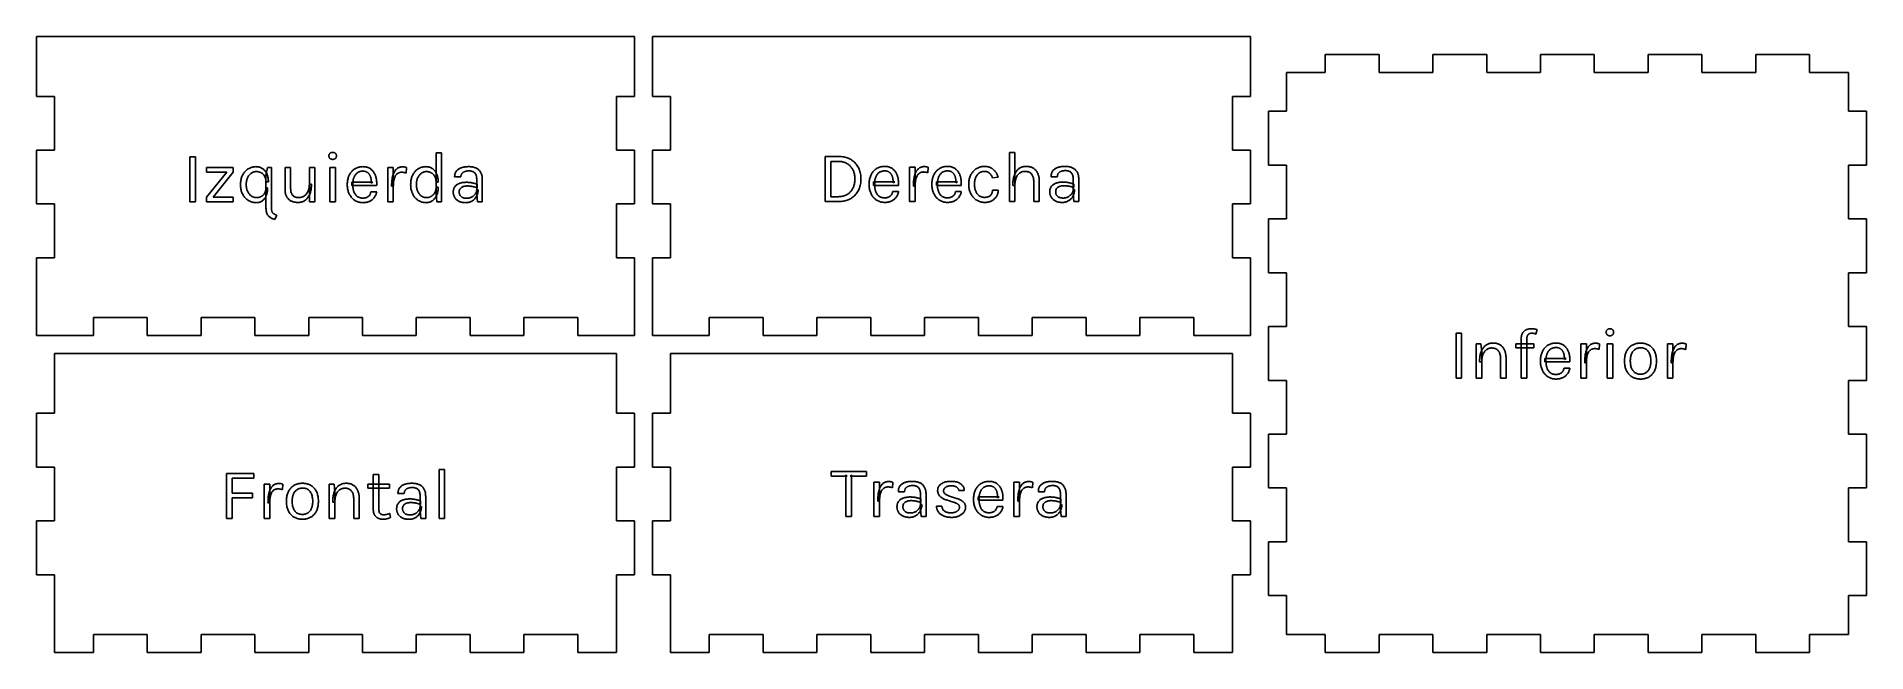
# Model space of a CAD drawing. Header units: millimetres. Extents: x 0 to 306, y 0 to 103.
import ezdxf

# ---------------------------------------------------------------- set-up
doc = ezdxf.new("R2010")
doc.units = ezdxf.units.MM
doc.layers.get('0').update_dxf_attribs({"linetype": 'CONTINUOUS'})

msp = doc.modelspace()

# ---------------------------------------------------------------- linework, layer by layer
for p, q in [((3, 103), (0, 103)), ((0, 103), (0, 93)), ((97, 103), (3, 103)), ((100, 103), (97, 103)), ((100, 93), (100, 103)), ((106, 103), (103, 103)), ((103, 103), (103, 93)), ((200, 103), (106, 103)), ((203, 103), (200, 103)), ((203, 93), (203, 103)), ((224.5, 100), (215.5, 100)), ((215.5, 100), (215.5, 97)), ((224.5, 97), (224.5, 100)), ((242.5, 100), (233.5, 100)), ((233.5, 100), (233.5, 97)), ((242.5, 97), (242.5, 100)), ((260.5, 100), (251.5, 100)), ((251.5, 100), (251.5, 97)), ((260.5, 97), (260.5, 100)), ((278.5, 100), (269.5, 100)), ((269.5, 100), (269.5, 97)), ((278.5, 97), (278.5, 100)), ((296.5, 100), (287.5, 100)), ((287.5, 100), (287.5, 97)), ((296.5, 97), (296.5, 100)), ((215.5, 97), (209, 97)), ((209, 97), (209, 90.5)), ((233.5, 97), (224.5, 97)), ((251.5, 97), (242.5, 97)), ((269.5, 97), (260.5, 97)), ((287.5, 97), (278.5, 97)), ((303, 97), (296.5, 97)), ((303, 90.5), (303, 97)), ((0, 93), (3, 93)), ((3, 93), (3, 84)), ((97, 84), (97, 93)), ((97, 93), (100, 93)), ((103, 93), (106, 93)), ((106, 93), (106, 84)), ((200, 84), (200, 93)), ((200, 93), (203, 93)), ((209, 90.5), (206, 90.5)), ((206, 90.5), (206, 81.5)), ((306, 90.5), (303, 90.5)), ((306, 81.5), (306, 90.5)), ((3, 84), (0, 84)), ((0, 84), (0, 75)), ((25.649, 75.366), (25.649, 82.902)), ((25.649, 82.902), (26.585, 82.902)), ((26.585, 82.902), (26.585, 75.366)), ((48.887, 83.058), (48.889, 83.11)), ((48.889, 83.005), (48.887, 83.058)), ((48.887, 83.058), (48.887, 83.058)), ((48.889, 83.11), (48.894, 83.159)), ((48.894, 82.954), (48.889, 83.005)), ((48.894, 83.159), (48.902, 83.207)), ((48.902, 82.905), (48.894, 82.954)), ((48.902, 83.207), (48.914, 83.252)), ((48.914, 82.859), (48.902, 82.905)), ((48.914, 83.252), (48.929, 83.295)), ((48.929, 82.814), (48.914, 82.859)), ((48.929, 83.295), (48.947, 83.336)), ((48.947, 82.772), (48.929, 82.814)), ((48.947, 83.336), (48.969, 83.375)), ((48.969, 82.731), (48.947, 82.772)), ((48.969, 83.375), (48.995, 83.411)), ((48.995, 82.693), (48.969, 82.731)), ((48.995, 83.411), (49.023, 83.446)), ((49.023, 82.657), (48.995, 82.693)), ((49.023, 83.446), (49.055, 83.478)), ((49.055, 82.623), (49.023, 82.657)), ((49.055, 83.478), (49.09, 83.508)), ((49.09, 82.592), (49.055, 82.623)), ((49.09, 83.508), (49.127, 83.534)), ((49.127, 83.534), (49.167, 83.558)), ((49.167, 83.558), (49.209, 83.578)), ((49.209, 83.578), (49.253, 83.595)), ((49.253, 83.595), (49.3, 83.609)), ((49.3, 83.609), (49.349, 83.62)), ((49.349, 83.62), (49.401, 83.628)), ((49.401, 83.628), (49.455, 83.632)), ((49.455, 83.632), (49.511, 83.634)), ((49.511, 83.634), (49.511, 83.634)), ((49.511, 83.634), (49.567, 83.632)), ((49.567, 83.632), (49.621, 83.628)), ((49.621, 83.628), (49.673, 83.62)), ((49.673, 83.62), (49.722, 83.609)), ((49.722, 83.609), (49.769, 83.595)), ((49.769, 83.595), (49.813, 83.578)), ((49.813, 83.578), (49.855, 83.558)), ((49.855, 83.558), (49.895, 83.534)), ((49.895, 83.534), (49.932, 83.508)), ((49.932, 83.508), (49.967, 83.478)), ((49.967, 82.623), (49.932, 82.592)), ((49.967, 83.478), (49.999, 83.446)), ((49.999, 82.657), (49.967, 82.623)), ((49.999, 83.446), (50.027, 83.411)), ((50.027, 82.693), (49.999, 82.657)), ((50.027, 83.411), (50.053, 83.375)), ((50.053, 82.731), (50.027, 82.693)), ((50.053, 83.375), (50.075, 83.336)), ((50.075, 82.772), (50.053, 82.731)), ((50.075, 83.336), (50.093, 83.295)), ((50.093, 82.814), (50.075, 82.772)), ((50.093, 83.295), (50.108, 83.252)), ((50.108, 82.859), (50.093, 82.814)), ((50.108, 83.252), (50.12, 83.207)), ((50.12, 82.905), (50.108, 82.859)), ((50.12, 83.207), (50.128, 83.159)), ((50.128, 82.954), (50.12, 82.905)), ((50.128, 83.159), (50.133, 83.11)), ((50.133, 83.005), (50.128, 82.954)), ((50.133, 83.11), (50.135, 83.058)), ((50.135, 83.058), (50.133, 83.005)), ((50.135, 83.058), (50.135, 83.058)), ((66.803, 76.71), (66.803, 83.55)), ((66.803, 83.55), (67.739, 83.55)), ((67.739, 83.55), (67.739, 75.366)), ((100, 84), (97, 84)), ((100, 75), (100, 84)), ((106, 84), (103, 84)), ((103, 84), (103, 75)), ((131.901, 75.408), (131.901, 82.944)), ((131.901, 82.944), (134.109, 82.944)), ((134.109, 82.944), (134.334, 82.939)), ((134.334, 82.939), (134.553, 82.925)), ((134.553, 82.925), (134.766, 82.902)), ((134.766, 82.902), (134.973, 82.87)), ((134.973, 82.87), (135.174, 82.828)), ((135.174, 82.828), (135.369, 82.777)), ((135.369, 82.777), (135.558, 82.716)), ((135.558, 82.716), (135.741, 82.646)), ((135.741, 82.646), (135.918, 82.567)), ((162.675, 75.408), (162.675, 83.592)), ((162.675, 83.592), (163.611, 83.592)), ((163.611, 83.592), (163.611, 75.408)), ((203, 84), (200, 84)), ((203, 75), (203, 84)), ((28.433, 80.346), (28.433, 81.102)), ((28.433, 81.102), (32.873, 81.102)), ((28.433, 76.122), (31.817, 80.346)), ((31.817, 80.346), (28.433, 80.346)), ((32.873, 80.346), (29.537, 76.122)), ((32.873, 81.102), (32.873, 80.346)), ((34.279, 79.427), (34.333, 79.575)), ((34.333, 79.575), (34.395, 79.717)), ((34.395, 79.717), (34.463, 79.854)), ((34.463, 79.854), (34.537, 79.985)), ((34.537, 79.985), (34.616, 80.11)), ((34.616, 80.11), (34.699, 80.229)), ((34.699, 80.229), (34.787, 80.342)), ((34.787, 80.342), (34.879, 80.448)), ((34.879, 80.448), (34.976, 80.548)), ((34.976, 80.548), (35.077, 80.642)), ((35.077, 80.642), (35.183, 80.73)), ((35.183, 80.73), (35.293, 80.811)), ((35.293, 80.811), (35.408, 80.886)), ((35.397, 79.601), (35.345, 79.511)), ((35.451, 79.687), (35.397, 79.601)), ((35.408, 80.886), (35.526, 80.954)), ((35.509, 79.768), (35.451, 79.687)), ((35.57, 79.845), (35.509, 79.768)), ((35.526, 80.954), (35.645, 81.016)), ((35.634, 79.917), (35.57, 79.845)), ((35.701, 79.985), (35.634, 79.917)), ((35.645, 81.016), (35.766, 81.07)), ((35.771, 80.048), (35.701, 79.985)), ((35.766, 81.07), (35.889, 81.116)), ((35.845, 80.106), (35.771, 80.048)), ((35.921, 80.16), (35.845, 80.106)), ((35.889, 81.116), (36.013, 81.156)), ((36, 80.209), (35.921, 80.16)), ((36.08, 80.253), (36, 80.209)), ((36.013, 81.156), (36.139, 81.188)), ((36.162, 80.292), (36.08, 80.253)), ((36.139, 81.188), (36.267, 81.214)), ((36.245, 80.325), (36.162, 80.292)), ((36.331, 80.353), (36.245, 80.325)), ((36.267, 81.214), (36.396, 81.232)), ((36.417, 80.377), (36.331, 80.353)), ((36.396, 81.232), (36.527, 81.242)), ((36.505, 80.395), (36.417, 80.377)), ((36.595, 80.408), (36.505, 80.395)), ((36.527, 81.242), (36.659, 81.246)), ((36.686, 80.415), (36.595, 80.408)), ((36.659, 81.246), (36.659, 81.246)), ((36.659, 81.246), (36.775, 81.243)), ((36.779, 80.418), (36.686, 80.415)), ((36.775, 81.243), (36.89, 81.234)), ((36.86, 80.416), (36.779, 80.418)), ((36.779, 80.418), (36.779, 80.418)), ((36.94, 80.41), (36.86, 80.416)), ((36.89, 81.234), (37.002, 81.22)), ((37.019, 80.4), (36.94, 80.41)), ((37.002, 81.22), (37.112, 81.2)), ((37.098, 80.386), (37.019, 80.4)), ((37.175, 80.368), (37.098, 80.386)), ((37.112, 81.2), (37.219, 81.174)), ((37.251, 80.347), (37.175, 80.368)), ((37.219, 81.174), (37.325, 81.142)), ((37.327, 80.321), (37.251, 80.347)), ((37.325, 81.142), (37.428, 81.105)), ((37.401, 80.291), (37.327, 80.321)), ((37.475, 80.258), (37.401, 80.291)), ((37.428, 81.105), (37.529, 81.062)), ((37.547, 80.22), (37.475, 80.258)), ((37.529, 81.062), (37.627, 81.013)), ((37.618, 80.179), (37.547, 80.22)), ((37.685, 80.133), (37.618, 80.179)), ((37.627, 81.013), (37.724, 80.958)), ((37.751, 80.085), (37.685, 80.133)), ((37.724, 80.958), (37.817, 80.898)), ((37.813, 80.032), (37.751, 80.085)), ((37.873, 79.976), (37.813, 80.032)), ((37.817, 80.898), (37.907, 80.832)), ((37.929, 79.917), (37.873, 79.976)), ((37.907, 80.832), (37.992, 80.76)), ((37.983, 79.853), (37.929, 79.917)), ((38.035, 79.786), (37.983, 79.853)), ((37.992, 80.76), (38.074, 80.683)), ((38.083, 79.715), (38.035, 79.786)), ((38.074, 80.683), (38.151, 80.6)), ((38.129, 79.641), (38.083, 79.715)), ((38.171, 79.563), (38.129, 79.641)), ((38.151, 80.6), (38.225, 80.512)), ((38.209, 79.482), (38.171, 79.563)), ((38.225, 80.512), (38.295, 80.418)), ((38.295, 80.418), (38.36, 80.319)), ((38.351, 79.758), (38.639, 81.102)), ((38.351, 74.454), (38.351, 79.758)), ((38.36, 80.319), (38.422, 80.214)), ((38.422, 80.214), (38.48, 80.103)), ((38.48, 80.103), (38.533, 79.987)), ((38.533, 79.987), (38.58, 79.866)), ((38.58, 79.866), (38.622, 79.739)), ((38.622, 79.739), (38.659, 79.607)), ((38.639, 81.102), (39.275, 81.102)), ((38.659, 79.607), (38.689, 79.469)), ((39.275, 81.102), (39.275, 74.394)), ((41.549, 77.466), (41.549, 81.114)), ((41.549, 81.114), (42.485, 81.114)), ((42.485, 81.114), (42.485, 77.538)), ((45.617, 75.366), (45.617, 81.114)), ((45.617, 81.114), (46.553, 81.114)), ((46.553, 81.114), (46.553, 75.366)), ((49.043, 75.366), (49.043, 81.114)), ((49.043, 81.114), (49.979, 81.114)), ((49.127, 82.564), (49.09, 82.592)), ((49.167, 82.539), (49.127, 82.564)), ((49.209, 82.517), (49.167, 82.539)), ((49.253, 82.499), (49.209, 82.517)), ((49.3, 82.484), (49.253, 82.499)), ((49.349, 82.473), (49.3, 82.484)), ((49.401, 82.465), (49.349, 82.473)), ((49.455, 82.46), (49.401, 82.465)), ((49.511, 82.458), (49.455, 82.46)), ((49.567, 82.46), (49.511, 82.458)), ((49.511, 82.458), (49.511, 82.458)), ((49.511, 82.458), (49.511, 82.458)), ((49.621, 82.465), (49.567, 82.46)), ((49.673, 82.473), (49.621, 82.465)), ((49.722, 82.484), (49.673, 82.473)), ((49.769, 82.499), (49.722, 82.484)), ((49.813, 82.517), (49.769, 82.499)), ((49.855, 82.539), (49.813, 82.517)), ((49.895, 82.564), (49.855, 82.539)), ((49.932, 82.592), (49.895, 82.564)), ((49.979, 81.114), (49.979, 75.366)), ((52.124, 79.411), (52.174, 79.56)), ((52.174, 79.56), (52.231, 79.704)), ((52.231, 79.704), (52.295, 79.842)), ((52.295, 79.842), (52.365, 79.974)), ((52.365, 79.974), (52.439, 80.101)), ((52.439, 80.101), (52.519, 80.22)), ((52.519, 80.22), (52.604, 80.334)), ((52.604, 80.334), (52.693, 80.441)), ((52.693, 80.441), (52.788, 80.542)), ((52.788, 80.542), (52.887, 80.637)), ((52.887, 80.637), (52.992, 80.725)), ((52.992, 80.725), (53.101, 80.807)), ((53.101, 80.807), (53.216, 80.883)), ((53.163, 79.644), (53.12, 79.557)), ((53.209, 79.726), (53.163, 79.644)), ((53.26, 79.806), (53.209, 79.726)), ((53.216, 80.883), (53.335, 80.952)), ((53.314, 79.882), (53.26, 79.806)), ((53.371, 79.954), (53.314, 79.882)), ((53.335, 80.952), (53.457, 81.014)), ((53.433, 80.023), (53.371, 79.954)), ((53.498, 80.088), (53.433, 80.023)), ((53.457, 81.014), (53.582, 81.068)), ((53.566, 80.15), (53.498, 80.088)), ((53.639, 80.208), (53.566, 80.15)), ((53.582, 81.068), (53.71, 81.115)), ((53.715, 80.262), (53.639, 80.208)), ((53.71, 81.115), (53.842, 81.155)), ((53.795, 80.31), (53.715, 80.262)), ((53.878, 80.352), (53.795, 80.31)), ((53.842, 81.155), (53.977, 81.188)), ((53.965, 80.388), (53.878, 80.352)), ((54.056, 80.419), (53.965, 80.388)), ((53.977, 81.188), (54.116, 81.213)), ((54.15, 80.445), (54.056, 80.419)), ((54.116, 81.213), (54.258, 81.231)), ((54.248, 80.465), (54.15, 80.445)), ((54.349, 80.479), (54.248, 80.465)), ((54.258, 81.231), (54.403, 81.242)), ((54.454, 80.487), (54.349, 80.479)), ((54.403, 81.242), (54.551, 81.246)), ((54.563, 80.49), (54.454, 80.487)), ((54.551, 81.246), (54.551, 81.246)), ((54.551, 81.246), (54.68, 81.243)), ((54.649, 80.488), (54.563, 80.49)), ((54.563, 80.49), (54.563, 80.49)), ((54.732, 80.483), (54.649, 80.488)), ((54.68, 81.243), (54.805, 81.235)), ((54.812, 80.474), (54.732, 80.483)), ((54.805, 81.235), (54.926, 81.222)), ((54.888, 80.461), (54.812, 80.474)), ((54.962, 80.445), (54.888, 80.461)), ((54.926, 81.222), (55.043, 81.204)), ((55.032, 80.425), (54.962, 80.445)), ((55.1, 80.402), (55.032, 80.425)), ((55.043, 81.204), (55.157, 81.18)), ((55.164, 80.375), (55.1, 80.402)), ((55.157, 81.18), (55.267, 81.151)), ((55.225, 80.344), (55.164, 80.375)), ((55.283, 80.31), (55.225, 80.344)), ((55.267, 81.151), (55.373, 81.117)), ((55.338, 80.273), (55.283, 80.31)), ((55.391, 80.233), (55.338, 80.273)), ((55.373, 81.117), (55.475, 81.077)), ((55.441, 80.191), (55.391, 80.233)), ((55.488, 80.147), (55.441, 80.191)), ((55.475, 81.077), (55.573, 81.032)), ((55.534, 80.101), (55.488, 80.147)), ((55.576, 80.052), (55.534, 80.101)), ((55.573, 81.032), (55.667, 80.982)), ((55.616, 80.001), (55.576, 80.052)), ((55.654, 79.947), (55.616, 80.001)), ((55.689, 79.891), (55.654, 79.947)), ((55.667, 80.982), (55.758, 80.927)), ((55.721, 79.833), (55.689, 79.891)), ((55.751, 79.773), (55.721, 79.833)), ((55.779, 79.712), (55.751, 79.773)), ((55.758, 80.927), (55.845, 80.869)), ((55.806, 79.65), (55.779, 79.712)), ((55.83, 79.586), (55.806, 79.65)), ((55.852, 79.522), (55.83, 79.586)), ((55.845, 80.869), (55.928, 80.807)), ((55.928, 80.807), (56.008, 80.741)), ((56.008, 80.741), (56.084, 80.671)), ((56.084, 80.671), (56.157, 80.598)), ((56.157, 80.598), (56.226, 80.521)), ((56.226, 80.521), (56.291, 80.441)), ((56.291, 80.441), (56.353, 80.356)), ((56.353, 80.356), (56.411, 80.268)), ((56.411, 80.268), (56.466, 80.177)), ((56.466, 80.177), (56.517, 80.083)), ((56.517, 80.083), (56.565, 79.987)), ((56.565, 79.987), (56.609, 79.889)), ((56.609, 79.889), (56.65, 79.789)), ((56.65, 79.789), (56.688, 79.686)), ((56.688, 79.686), (56.722, 79.581)), ((56.722, 79.581), (56.753, 79.473)), ((58.721, 75.366), (58.721, 81.114)), ((58.721, 81.114), (59.657, 81.114)), ((59.503, 79.469), (59.539, 79.625)), ((59.539, 79.625), (59.579, 79.773)), ((59.579, 79.773), (59.623, 79.914)), ((59.623, 79.914), (59.671, 80.048)), ((59.657, 81.114), (59.657, 75.366)), ((59.671, 80.048), (59.723, 80.174)), ((59.723, 80.174), (59.778, 80.293)), ((59.778, 80.293), (59.838, 80.404)), ((59.838, 80.404), (59.901, 80.509)), ((59.938, 79.584), (59.898, 79.495)), ((59.901, 80.509), (59.969, 80.606)), ((59.982, 79.669), (59.938, 79.584)), ((59.969, 80.606), (60.04, 80.696)), ((60.029, 79.748), (59.982, 79.669)), ((60.079, 79.823), (60.029, 79.748)), ((60.04, 80.696), (60.115, 80.778)), ((60.133, 79.893), (60.079, 79.823)), ((60.115, 80.778), (60.194, 80.853)), ((60.19, 79.958), (60.133, 79.893)), ((60.251, 80.019), (60.19, 79.958)), ((60.194, 80.853), (60.277, 80.921)), ((60.315, 80.074), (60.251, 80.019)), ((60.277, 80.921), (60.363, 80.982)), ((60.384, 80.124), (60.315, 80.074)), ((60.363, 80.982), (60.453, 81.035)), ((60.456, 80.167), (60.384, 80.124)), ((60.453, 81.035), (60.546, 81.081)), ((60.532, 80.205), (60.456, 80.167)), ((60.612, 80.237), (60.532, 80.205)), ((60.546, 81.081), (60.643, 81.121)), ((60.697, 80.263), (60.612, 80.237)), ((60.643, 81.121), (60.744, 81.153)), ((60.785, 80.284), (60.697, 80.263)), ((60.744, 81.153), (60.848, 81.178)), ((60.877, 80.298), (60.785, 80.284)), ((60.848, 81.178), (60.955, 81.196)), ((60.973, 80.307), (60.877, 80.298)), ((60.955, 81.196), (61.066, 81.206)), ((61.073, 80.31), (60.973, 80.307)), ((61.066, 81.206), (61.181, 81.21)), ((61.105, 80.31), (61.073, 80.31)), ((61.073, 80.31), (61.073, 80.31)), ((61.137, 80.308), (61.105, 80.31)), ((61.17, 80.306), (61.137, 80.308)), ((61.205, 80.304), (61.17, 80.306)), ((61.181, 81.21), (61.181, 81.21)), ((61.181, 81.21), (61.219, 81.21)), ((61.239, 80.3), (61.205, 80.304)), ((61.219, 81.21), (61.256, 81.209)), ((61.275, 80.296), (61.239, 80.3)), ((61.256, 81.209), (61.293, 81.208)), ((61.312, 80.291), (61.275, 80.296)), ((61.293, 81.208), (61.329, 81.206)), ((61.349, 80.285), (61.312, 80.291)), ((61.329, 81.206), (61.365, 81.203)), ((61.388, 80.278), (61.349, 80.285)), ((61.365, 81.203), (61.4, 81.2)), ((61.427, 80.271), (61.388, 80.278)), ((61.4, 81.2), (61.434, 81.197)), ((61.466, 80.263), (61.427, 80.271)), ((61.434, 81.197), (61.467, 81.193)), ((61.505, 80.255), (61.466, 80.263)), ((61.467, 81.193), (61.5, 81.188)), ((61.5, 81.188), (61.532, 81.183)), ((61.543, 80.246), (61.505, 80.255)), ((61.532, 81.183), (61.564, 81.177)), ((61.581, 80.237), (61.543, 80.246)), ((61.564, 81.177), (61.596, 81.171)), ((61.617, 80.228), (61.581, 80.237)), ((61.596, 81.171), (61.628, 81.164)), ((61.654, 80.219), (61.617, 80.228)), ((61.628, 81.164), (61.66, 81.157)), ((61.689, 80.209), (61.654, 80.219)), ((61.66, 81.157), (61.692, 81.149)), ((61.725, 80.199), (61.689, 80.209)), ((61.692, 81.149), (61.724, 81.141)), ((61.724, 81.141), (61.756, 81.132)), ((61.759, 80.189), (61.725, 80.199)), ((61.756, 81.132), (61.788, 81.123)), ((61.793, 80.178), (61.759, 80.189)), ((61.788, 81.123), (61.821, 81.113)), ((61.853, 81.102), (61.793, 80.178)), ((61.821, 81.113), (61.853, 81.102)), ((61.853, 81.102), (61.853, 81.102)), ((62.723, 79.423), (62.774, 79.569)), ((62.774, 79.569), (62.832, 79.711)), ((62.832, 79.711), (62.897, 79.848)), ((62.897, 79.848), (62.968, 79.979)), ((62.968, 79.979), (63.043, 80.104)), ((63.043, 80.104), (63.122, 80.223)), ((63.122, 80.223), (63.207, 80.336)), ((63.207, 80.336), (63.295, 80.443)), ((63.295, 80.443), (63.388, 80.543)), ((63.388, 80.543), (63.486, 80.637)), ((63.486, 80.637), (63.588, 80.725)), ((63.588, 80.725), (63.695, 80.807)), ((63.695, 80.807), (63.806, 80.883)), ((63.845, 79.597), (63.794, 79.507)), ((63.806, 80.883), (63.921, 80.952)), ((63.899, 79.683), (63.845, 79.597)), ((63.956, 79.764), (63.899, 79.683)), ((63.921, 80.952), (64.037, 81.014)), ((64.016, 79.841), (63.956, 79.764)), ((64.079, 79.913), (64.016, 79.841)), ((64.037, 81.014), (64.156, 81.068)), ((64.146, 79.98), (64.079, 79.913)), ((64.215, 80.044), (64.146, 79.98)), ((64.156, 81.068), (64.277, 81.115)), ((64.288, 80.103), (64.215, 80.044)), ((64.277, 81.115), (64.401, 81.155)), ((64.364, 80.157), (64.288, 80.103)), ((64.442, 80.207), (64.364, 80.157)), ((64.401, 81.155), (64.526, 81.188)), ((64.522, 80.251), (64.442, 80.207)), ((64.603, 80.29), (64.522, 80.251)), ((64.526, 81.188), (64.654, 81.213)), ((64.687, 80.324), (64.603, 80.29)), ((64.654, 81.213), (64.784, 81.231)), ((64.771, 80.353), (64.687, 80.324)), ((64.858, 80.376), (64.771, 80.353)), ((64.784, 81.231), (64.917, 81.242)), ((64.945, 80.395), (64.858, 80.376)), ((64.917, 81.242), (65.051, 81.246)), ((65.035, 80.408), (64.945, 80.395)), ((65.126, 80.415), (65.035, 80.408)), ((65.051, 81.246), (65.051, 81.246)), ((65.051, 81.246), (65.175, 81.243)), ((65.219, 80.418), (65.126, 80.415)), ((65.175, 81.243), (65.297, 81.234)), ((65.301, 80.416), (65.219, 80.418)), ((65.219, 80.418), (65.219, 80.418)), ((65.297, 81.234), (65.415, 81.218)), ((65.382, 80.41), (65.301, 80.416)), ((65.463, 80.4), (65.382, 80.41)), ((65.415, 81.218), (65.531, 81.197)), ((65.542, 80.386), (65.463, 80.4)), ((65.531, 81.197), (65.643, 81.169)), ((65.62, 80.368), (65.542, 80.386)), ((65.696, 80.346), (65.62, 80.368)), ((65.643, 81.169), (65.752, 81.136)), ((65.772, 80.32), (65.696, 80.346)), ((65.752, 81.136), (65.858, 81.096)), ((65.847, 80.289), (65.772, 80.32)), ((65.92, 80.255), (65.847, 80.289)), ((65.858, 81.096), (65.961, 81.05)), ((65.993, 80.217), (65.92, 80.255)), ((65.961, 81.05), (66.061, 80.998)), ((66.064, 80.175), (65.993, 80.217)), ((66.061, 80.998), (66.158, 80.94)), ((66.132, 80.129), (66.064, 80.175)), ((66.197, 80.079), (66.132, 80.129)), ((66.158, 80.94), (66.251, 80.876)), ((66.259, 80.026), (66.197, 80.079)), ((66.251, 80.876), (66.34, 80.807)), ((66.319, 79.969), (66.259, 80.026)), ((66.376, 79.908), (66.319, 79.969)), ((66.34, 80.807), (66.425, 80.732)), ((66.431, 79.843), (66.376, 79.908)), ((66.425, 80.732), (66.506, 80.652)), ((66.483, 79.774), (66.431, 79.843)), ((66.532, 79.702), (66.483, 79.774)), ((66.506, 80.652), (66.582, 80.567)), ((66.578, 79.626), (66.532, 79.702)), ((66.621, 79.546), (66.578, 79.626)), ((66.582, 80.567), (66.654, 80.476)), ((66.654, 80.476), (66.721, 80.379)), ((66.721, 80.379), (66.785, 80.278)), ((66.785, 80.278), (66.844, 80.171)), ((66.844, 80.171), (66.899, 80.058)), ((66.899, 80.058), (66.949, 79.94)), ((66.949, 79.94), (66.994, 79.818)), ((66.994, 79.818), (67.034, 79.691)), ((67.034, 79.691), (67.068, 79.559)), ((69.905, 79.518), (69.908, 79.64)), ((69.908, 79.64), (69.917, 79.758)), ((69.917, 79.758), (69.933, 79.871)), ((69.933, 79.871), (69.954, 79.978)), ((69.954, 79.978), (69.981, 80.081)), ((69.981, 80.081), (70.015, 80.179)), ((70.015, 80.179), (70.055, 80.273)), ((70.055, 80.273), (70.101, 80.361)), ((70.101, 80.361), (70.153, 80.444)), ((70.153, 80.444), (70.211, 80.523)), ((70.211, 80.523), (70.275, 80.597)), ((70.275, 80.597), (70.343, 80.667)), ((70.343, 80.667), (70.415, 80.733)), ((70.415, 80.733), (70.493, 80.794)), ((70.493, 80.794), (70.575, 80.852)), ((70.575, 80.852), (70.661, 80.905)), ((70.661, 80.905), (70.753, 80.954)), ((70.753, 80.954), (70.848, 80.998)), ((70.848, 80.998), (70.949, 81.039)), ((70.949, 81.039), (71.054, 81.075)), ((70.951, 79.588), (70.949, 79.518)), ((70.956, 79.654), (70.951, 79.588)), ((70.965, 79.719), (70.956, 79.654)), ((70.977, 79.781), (70.965, 79.719)), ((70.993, 79.84), (70.977, 79.781)), ((71.013, 79.896), (70.993, 79.84)), ((71.036, 79.95), (71.013, 79.896)), ((71.062, 80.002), (71.036, 79.95)), ((71.054, 81.075), (71.163, 81.107)), ((71.092, 80.051), (71.062, 80.002)), ((71.126, 80.097), (71.092, 80.051)), ((71.163, 80.141), (71.126, 80.097)), ((71.163, 81.107), (71.275, 81.137)), ((71.202, 80.182), (71.163, 80.141)), ((71.244, 80.221), (71.202, 80.182)), ((71.288, 80.258), (71.244, 80.221)), ((71.275, 81.137), (71.39, 81.162)), ((71.334, 80.293), (71.288, 80.258)), ((71.384, 80.325), (71.334, 80.293)), ((71.436, 80.355), (71.384, 80.325)), ((71.39, 81.162), (71.508, 81.184)), ((71.49, 80.382), (71.436, 80.355)), ((71.547, 80.407), (71.49, 80.382)), ((71.508, 81.184), (71.629, 81.203)), ((71.606, 80.43), (71.547, 80.407)), ((71.667, 80.451), (71.606, 80.43)), ((71.629, 81.203), (71.753, 81.219)), ((71.73, 80.469), (71.667, 80.451)), ((71.794, 80.485), (71.73, 80.469)), ((71.753, 81.219), (71.881, 81.231)), ((71.859, 80.499), (71.794, 80.485)), ((71.926, 80.511), (71.859, 80.499)), ((71.881, 81.231), (72.011, 81.239)), ((71.994, 80.521), (71.926, 80.511)), ((72.064, 80.528), (71.994, 80.521)), ((72.011, 81.239), (72.145, 81.244)), ((72.135, 80.534), (72.064, 80.528)), ((72.207, 80.537), (72.135, 80.534)), ((72.145, 81.244), (72.281, 81.246)), ((72.281, 80.538), (72.207, 80.537)), ((72.281, 81.246), (72.281, 81.246)), ((72.281, 81.246), (72.412, 81.244)), ((72.41, 80.535), (72.281, 80.538)), ((72.281, 80.538), (72.281, 80.538)), ((72.532, 80.524), (72.41, 80.535)), ((72.412, 81.244), (72.539, 81.237)), ((72.647, 80.507), (72.532, 80.524)), ((72.539, 81.237), (72.663, 81.226)), ((72.756, 80.484), (72.647, 80.507)), ((72.663, 81.226), (72.785, 81.21)), ((72.858, 80.453), (72.756, 80.484)), ((72.785, 81.21), (72.904, 81.191)), ((72.954, 80.416), (72.858, 80.453)), ((72.904, 81.191), (73.019, 81.166)), ((73.043, 80.372), (72.954, 80.416)), ((73.019, 81.166), (73.132, 81.137)), ((73.126, 80.321), (73.043, 80.372)), ((73.202, 80.263), (73.126, 80.321)), ((73.132, 81.137), (73.241, 81.104)), ((73.271, 80.199), (73.202, 80.263)), ((73.241, 81.104), (73.347, 81.066)), ((73.334, 80.127), (73.271, 80.199)), ((73.39, 80.046), (73.334, 80.127)), ((73.347, 81.066), (73.451, 81.024)), ((73.439, 79.956), (73.39, 80.046)), ((73.482, 79.858), (73.439, 79.956)), ((73.451, 81.024), (73.551, 80.977)), ((73.519, 79.751), (73.482, 79.858)), ((73.548, 79.636), (73.519, 79.751)), ((73.571, 79.511), (73.548, 79.636)), ((73.551, 80.977), (73.646, 80.925)), ((73.646, 80.925), (73.737, 80.867)), ((73.737, 80.867), (73.823, 80.805)), ((73.823, 80.805), (73.905, 80.737)), ((73.905, 80.737), (73.983, 80.664)), ((73.983, 80.664), (74.056, 80.585)), ((74.056, 80.585), (74.125, 80.502)), ((74.125, 80.502), (74.189, 80.413)), ((74.189, 80.413), (74.249, 80.319)), ((74.249, 80.319), (74.304, 80.219)), ((74.304, 80.219), (74.353, 80.114)), ((74.353, 80.114), (74.396, 80.003)), ((74.396, 80.003), (74.433, 79.886)), ((74.433, 79.886), (74.465, 79.763)), ((74.465, 79.763), (74.491, 79.635)), ((74.491, 79.635), (74.511, 79.5)), ((134.109, 82.116), (132.837, 82.116)), ((132.837, 82.116), (132.837, 76.224)), ((134.277, 82.112), (134.109, 82.116)), ((134.109, 82.116), (134.109, 82.116)), ((134.109, 82.116), (134.109, 82.116)), ((134.44, 82.101), (134.277, 82.112)), ((134.599, 82.082), (134.44, 82.101)), ((134.753, 82.055), (134.599, 82.082)), ((134.902, 82.021), (134.753, 82.055)), ((135.046, 81.979), (134.902, 82.021)), ((135.186, 81.929), (135.046, 81.979)), ((135.321, 81.872), (135.186, 81.929)), ((135.451, 81.807), (135.321, 81.872)), ((135.576, 81.735), (135.451, 81.807)), ((135.696, 81.656), (135.576, 81.735)), ((135.811, 81.571), (135.696, 81.656)), ((135.92, 81.481), (135.811, 81.571)), ((135.918, 82.567), (136.089, 82.479)), ((136.023, 81.385), (135.92, 81.481)), ((136.12, 81.284), (136.023, 81.385)), ((136.089, 82.479), (136.253, 82.382)), ((136.212, 81.176), (136.12, 81.284)), ((136.299, 81.063), (136.212, 81.176)), ((136.253, 82.382), (136.41, 82.278)), ((136.38, 80.945), (136.299, 81.063)), ((136.455, 80.821), (136.38, 80.945)), ((136.41, 82.278), (136.559, 82.166)), ((136.524, 80.691), (136.455, 80.821)), ((136.587, 80.557), (136.524, 80.691)), ((136.559, 82.166), (136.701, 82.046)), ((136.644, 80.418), (136.587, 80.557)), ((136.694, 80.276), (136.644, 80.418)), ((136.737, 80.13), (136.694, 80.276)), ((136.701, 82.046), (136.834, 81.919)), ((136.774, 79.981), (136.737, 80.13)), ((136.804, 79.827), (136.774, 79.981)), ((136.827, 79.67), (136.804, 79.827)), ((136.844, 79.509), (136.827, 79.67)), ((136.834, 81.919), (136.961, 81.784)), ((136.961, 81.784), (137.08, 81.641)), ((137.08, 81.641), (137.191, 81.491)), ((137.191, 81.491), (137.295, 81.333)), ((137.295, 81.333), (137.391, 81.168)), ((137.391, 81.168), (137.479, 80.996)), ((137.479, 80.996), (137.557, 80.818)), ((137.557, 80.818), (137.627, 80.633)), ((137.627, 80.633), (137.687, 80.443)), ((137.687, 80.443), (137.738, 80.247)), ((137.738, 80.247), (137.779, 80.045)), ((137.779, 80.045), (137.811, 79.837)), ((137.811, 79.837), (137.835, 79.622)), ((137.835, 79.622), (137.848, 79.402)), ((139.386, 79.453), (139.436, 79.602)), ((139.436, 79.602), (139.493, 79.746)), ((139.493, 79.746), (139.557, 79.884)), ((139.557, 79.884), (139.627, 80.016)), ((139.627, 80.016), (139.701, 80.143)), ((139.701, 80.143), (139.781, 80.262)), ((139.781, 80.262), (139.866, 80.376)), ((139.866, 80.376), (139.955, 80.483)), ((139.955, 80.483), (140.05, 80.584)), ((140.05, 80.584), (140.149, 80.679)), ((140.149, 80.679), (140.254, 80.767)), ((140.254, 80.767), (140.363, 80.849)), ((140.382, 79.599), (140.343, 79.509)), ((140.363, 80.849), (140.478, 80.925)), ((140.425, 79.686), (140.382, 79.599)), ((140.471, 79.768), (140.425, 79.686)), ((140.522, 79.848), (140.471, 79.768)), ((140.478, 80.925), (140.597, 80.994)), ((140.576, 79.924), (140.522, 79.848)), ((140.633, 79.996), (140.576, 79.924)), ((140.597, 80.994), (140.719, 81.056)), ((140.695, 80.065), (140.633, 79.996)), ((140.76, 80.13), (140.695, 80.065)), ((140.719, 81.056), (140.844, 81.11)), ((140.828, 80.192), (140.76, 80.13)), ((140.901, 80.25), (140.828, 80.192)), ((140.844, 81.11), (140.972, 81.157)), ((140.977, 80.304), (140.901, 80.25)), ((140.972, 81.157), (141.104, 81.197)), ((141.057, 80.352), (140.977, 80.304)), ((141.14, 80.394), (141.057, 80.352)), ((141.104, 81.197), (141.239, 81.23)), ((141.227, 80.43), (141.14, 80.394)), ((141.318, 80.462), (141.227, 80.43)), ((141.239, 81.23), (141.378, 81.255)), ((141.412, 80.487), (141.318, 80.462)), ((141.378, 81.255), (141.52, 81.273)), ((141.51, 80.507), (141.412, 80.487)), ((141.611, 80.521), (141.51, 80.507)), ((141.52, 81.273), (141.665, 81.284)), ((141.716, 80.529), (141.611, 80.521)), ((141.665, 81.284), (141.813, 81.288)), ((141.825, 80.532), (141.716, 80.529)), ((141.813, 81.288), (141.813, 81.288)), ((141.813, 81.288), (141.942, 81.285)), ((141.911, 80.53), (141.825, 80.532)), ((141.825, 80.532), (141.825, 80.532)), ((141.994, 80.525), (141.911, 80.53)), ((141.942, 81.285), (142.067, 81.277)), ((142.074, 80.516), (141.994, 80.525)), ((142.067, 81.277), (142.188, 81.264)), ((142.15, 80.503), (142.074, 80.516)), ((142.224, 80.487), (142.15, 80.503)), ((142.188, 81.264), (142.305, 81.246)), ((142.294, 80.467), (142.224, 80.487)), ((142.362, 80.444), (142.294, 80.467)), ((142.305, 81.246), (142.419, 81.222)), ((142.426, 80.417), (142.362, 80.444)), ((142.419, 81.222), (142.529, 81.193)), ((142.487, 80.386), (142.426, 80.417)), ((142.545, 80.352), (142.487, 80.386)), ((142.529, 81.193), (142.635, 81.159)), ((142.6, 80.315), (142.545, 80.352)), ((142.653, 80.275), (142.6, 80.315)), ((142.635, 81.159), (142.737, 81.119)), ((142.703, 80.233), (142.653, 80.275)), ((142.75, 80.189), (142.703, 80.233)), ((142.737, 81.119), (142.835, 81.074)), ((142.796, 80.143), (142.75, 80.189)), ((142.838, 80.094), (142.796, 80.143)), ((142.835, 81.074), (142.929, 81.024)), ((142.878, 80.043), (142.838, 80.094)), ((142.916, 79.989), (142.878, 80.043)), ((142.951, 79.933), (142.916, 79.989)), ((142.929, 81.024), (143.02, 80.969)), ((142.983, 79.875), (142.951, 79.933)), ((143.013, 79.815), (142.983, 79.875)), ((143.041, 79.754), (143.013, 79.815)), ((143.02, 80.969), (143.107, 80.911)), ((143.068, 79.692), (143.041, 79.754)), ((143.092, 79.628), (143.068, 79.692)), ((143.114, 79.564), (143.092, 79.628)), ((143.107, 80.911), (143.19, 80.849)), ((143.135, 79.498), (143.114, 79.564)), ((143.19, 80.849), (143.27, 80.783)), ((143.27, 80.783), (143.346, 80.713)), ((143.346, 80.713), (143.419, 80.64)), ((143.419, 80.64), (143.488, 80.563)), ((143.488, 80.563), (143.553, 80.483)), ((143.553, 80.483), (143.615, 80.398)), ((143.615, 80.398), (143.673, 80.31)), ((143.673, 80.31), (143.728, 80.219)), ((143.728, 80.219), (143.779, 80.125)), ((143.779, 80.125), (143.827, 80.029)), ((143.827, 80.029), (143.871, 79.931)), ((143.871, 79.931), (143.912, 79.831)), ((143.912, 79.831), (143.95, 79.728)), ((143.95, 79.728), (143.984, 79.623)), ((143.984, 79.623), (144.015, 79.515)), ((145.983, 75.408), (145.983, 81.156)), ((145.983, 81.156), (146.919, 81.156)), ((146.765, 79.511), (146.801, 79.667)), ((146.801, 79.667), (146.841, 79.815)), ((146.841, 79.815), (146.885, 79.956)), ((146.885, 79.956), (146.933, 80.09)), ((146.919, 81.156), (146.919, 75.408)), ((146.933, 80.09), (146.985, 80.216)), ((146.985, 80.216), (147.04, 80.335)), ((147.04, 80.335), (147.1, 80.447)), ((147.1, 80.447), (147.163, 80.551)), ((147.2, 79.626), (147.16, 79.537)), ((147.163, 80.551), (147.231, 80.648)), ((147.244, 79.711), (147.2, 79.626)), ((147.231, 80.648), (147.302, 80.738)), ((147.291, 79.79), (147.244, 79.711)), ((147.341, 79.865), (147.291, 79.79)), ((147.302, 80.738), (147.377, 80.82)), ((147.395, 79.935), (147.341, 79.865)), ((147.377, 80.82), (147.456, 80.895)), ((147.452, 80), (147.395, 79.935)), ((147.513, 80.061), (147.452, 80)), ((147.456, 80.895), (147.539, 80.963)), ((147.577, 80.116), (147.513, 80.061)), ((147.539, 80.963), (147.625, 81.024)), ((147.646, 80.166), (147.577, 80.116)), ((147.625, 81.024), (147.715, 81.077)), ((147.718, 80.209), (147.646, 80.166)), ((147.715, 81.077), (147.808, 81.123)), ((147.794, 80.247), (147.718, 80.209)), ((147.875, 80.279), (147.794, 80.247)), ((147.808, 81.123), (147.905, 81.163)), ((147.959, 80.305), (147.875, 80.279)), ((147.905, 81.163), (148.006, 81.195)), ((148.047, 80.326), (147.959, 80.305)), ((148.006, 81.195), (148.11, 81.22)), ((148.139, 80.34), (148.047, 80.326)), ((148.11, 81.22), (148.217, 81.238)), ((148.235, 80.349), (148.139, 80.34)), ((148.217, 81.238), (148.328, 81.248)), ((148.335, 80.352), (148.235, 80.349)), ((148.328, 81.248), (148.443, 81.252)), ((148.367, 80.352), (148.335, 80.352)), ((148.335, 80.352), (148.335, 80.352)), ((148.399, 80.35), (148.367, 80.352)), ((148.432, 80.348), (148.399, 80.35)), ((148.467, 80.346), (148.432, 80.348)), ((148.443, 81.252), (148.443, 81.252)), ((148.443, 81.252), (148.481, 81.252)), ((148.501, 80.342), (148.467, 80.346)), ((148.481, 81.252), (148.518, 81.251)), ((148.537, 80.338), (148.501, 80.342)), ((148.518, 81.251), (148.555, 81.25)), ((148.574, 80.333), (148.537, 80.338)), ((148.555, 81.25), (148.591, 81.248)), ((148.611, 80.327), (148.574, 80.333)), ((148.591, 81.248), (148.627, 81.245)), ((148.65, 80.32), (148.611, 80.327)), ((148.627, 81.245), (148.662, 81.242)), ((148.689, 80.313), (148.65, 80.32)), ((148.662, 81.242), (148.696, 81.239)), ((148.728, 80.305), (148.689, 80.313)), ((148.696, 81.239), (148.729, 81.235)), ((148.767, 80.297), (148.728, 80.305)), ((148.729, 81.235), (148.762, 81.23)), ((148.762, 81.23), (148.794, 81.225)), ((148.805, 80.288), (148.767, 80.297)), ((148.794, 81.225), (148.826, 81.219)), ((148.843, 80.279), (148.805, 80.288)), ((148.826, 81.219), (148.858, 81.213)), ((148.88, 80.27), (148.843, 80.279)), ((148.858, 81.213), (148.89, 81.206)), ((148.916, 80.261), (148.88, 80.27)), ((148.89, 81.206), (148.922, 81.199)), ((148.952, 80.251), (148.916, 80.261)), ((148.922, 81.199), (148.954, 81.191)), ((148.987, 80.241), (148.952, 80.251)), ((148.954, 81.191), (148.986, 81.183)), ((148.986, 81.183), (149.018, 81.174)), ((149.021, 80.231), (148.987, 80.241)), ((149.018, 81.174), (149.05, 81.165)), ((149.055, 80.22), (149.021, 80.231)), ((149.05, 81.165), (149.083, 81.155)), ((149.115, 81.144), (149.055, 80.22)), ((149.083, 81.155), (149.115, 81.144)), ((149.115, 81.144), (149.115, 81.144)), ((149.886, 79.453), (149.936, 79.602)), ((149.936, 79.602), (149.993, 79.746)), ((149.993, 79.746), (150.057, 79.884)), ((150.057, 79.884), (150.127, 80.016)), ((150.127, 80.016), (150.201, 80.143)), ((150.201, 80.143), (150.281, 80.262)), ((150.281, 80.262), (150.366, 80.376)), ((150.366, 80.376), (150.455, 80.483)), ((150.455, 80.483), (150.55, 80.584)), ((150.55, 80.584), (150.649, 80.679)), ((150.649, 80.679), (150.754, 80.767)), ((150.754, 80.767), (150.863, 80.849)), ((150.882, 79.599), (150.843, 79.509)), ((150.863, 80.849), (150.978, 80.925)), ((150.925, 79.686), (150.882, 79.599)), ((150.971, 79.768), (150.925, 79.686)), ((151.022, 79.848), (150.971, 79.768)), ((150.978, 80.925), (151.097, 80.994)), ((151.076, 79.924), (151.022, 79.848)), ((151.133, 79.996), (151.076, 79.924)), ((151.097, 80.994), (151.219, 81.056)), ((151.195, 80.065), (151.133, 79.996)), ((151.26, 80.13), (151.195, 80.065)), ((151.219, 81.056), (151.344, 81.11)), ((151.328, 80.192), (151.26, 80.13)), ((151.401, 80.25), (151.328, 80.192)), ((151.344, 81.11), (151.472, 81.157)), ((151.477, 80.304), (151.401, 80.25)), ((151.472, 81.157), (151.604, 81.197)), ((151.557, 80.352), (151.477, 80.304)), ((151.64, 80.394), (151.557, 80.352)), ((151.604, 81.197), (151.739, 81.23)), ((151.727, 80.43), (151.64, 80.394)), ((151.818, 80.462), (151.727, 80.43)), ((151.739, 81.23), (151.878, 81.255)), ((151.912, 80.487), (151.818, 80.462)), ((151.878, 81.255), (152.02, 81.273)), ((152.01, 80.507), (151.912, 80.487)), ((152.111, 80.521), (152.01, 80.507)), ((152.02, 81.273), (152.165, 81.284)), ((152.216, 80.529), (152.111, 80.521)), ((152.165, 81.284), (152.313, 81.288)), ((152.325, 80.532), (152.216, 80.529)), ((152.313, 81.288), (152.313, 81.288)), ((152.313, 81.288), (152.442, 81.285)), ((152.411, 80.53), (152.325, 80.532)), ((152.325, 80.532), (152.325, 80.532)), ((152.494, 80.525), (152.411, 80.53)), ((152.442, 81.285), (152.567, 81.277)), ((152.574, 80.516), (152.494, 80.525)), ((152.567, 81.277), (152.688, 81.264)), ((152.65, 80.503), (152.574, 80.516)), ((152.724, 80.487), (152.65, 80.503)), ((152.688, 81.264), (152.805, 81.246)), ((152.794, 80.467), (152.724, 80.487)), ((152.862, 80.444), (152.794, 80.467)), ((152.805, 81.246), (152.919, 81.222)), ((152.926, 80.417), (152.862, 80.444)), ((152.919, 81.222), (153.029, 81.193)), ((152.987, 80.386), (152.926, 80.417)), ((153.045, 80.352), (152.987, 80.386)), ((153.029, 81.193), (153.135, 81.159)), ((153.1, 80.315), (153.045, 80.352)), ((153.153, 80.275), (153.1, 80.315)), ((153.135, 81.159), (153.237, 81.119)), ((153.203, 80.233), (153.153, 80.275)), ((153.25, 80.189), (153.203, 80.233)), ((153.237, 81.119), (153.335, 81.074)), ((153.296, 80.143), (153.25, 80.189)), ((153.338, 80.094), (153.296, 80.143)), ((153.335, 81.074), (153.429, 81.024)), ((153.378, 80.043), (153.338, 80.094)), ((153.416, 79.989), (153.378, 80.043)), ((153.451, 79.933), (153.416, 79.989)), ((153.429, 81.024), (153.52, 80.969)), ((153.483, 79.875), (153.451, 79.933)), ((153.513, 79.815), (153.483, 79.875)), ((153.541, 79.754), (153.513, 79.815)), ((153.52, 80.969), (153.607, 80.911)), ((153.568, 79.692), (153.541, 79.754)), ((153.592, 79.628), (153.568, 79.692)), ((153.614, 79.564), (153.592, 79.628)), ((153.607, 80.911), (153.69, 80.849)), ((153.635, 79.498), (153.614, 79.564)), ((153.69, 80.849), (153.77, 80.783)), ((153.77, 80.783), (153.846, 80.713)), ((153.846, 80.713), (153.919, 80.64)), ((153.919, 80.64), (153.988, 80.563)), ((153.988, 80.563), (154.053, 80.483)), ((154.053, 80.483), (154.115, 80.398)), ((154.115, 80.398), (154.173, 80.31)), ((154.173, 80.31), (154.228, 80.219)), ((154.228, 80.219), (154.279, 80.125)), ((154.279, 80.125), (154.327, 80.029)), ((154.327, 80.029), (154.371, 79.931)), ((154.371, 79.931), (154.412, 79.831)), ((154.412, 79.831), (154.45, 79.728)), ((154.45, 79.728), (154.484, 79.623)), ((154.484, 79.623), (154.515, 79.515)), ((156.062, 79.48), (156.117, 79.628)), ((156.117, 79.628), (156.179, 79.771)), ((156.179, 79.771), (156.249, 79.908)), ((156.249, 79.908), (156.325, 80.039)), ((156.325, 80.039), (156.405, 80.164)), ((156.405, 80.164), (156.489, 80.283)), ((156.489, 80.283), (156.579, 80.395)), ((156.579, 80.395), (156.673, 80.501)), ((156.673, 80.501), (156.771, 80.6)), ((156.771, 80.6), (156.875, 80.693)), ((156.875, 80.693), (156.982, 80.78)), ((156.982, 80.78), (157.095, 80.86)), ((157.125, 79.585), (157.077, 79.491)), ((157.095, 80.86), (157.212, 80.934)), ((157.176, 79.675), (157.125, 79.585)), ((157.23, 79.759), (157.176, 79.675)), ((157.212, 80.934), (157.332, 81.001)), ((157.287, 79.839), (157.23, 79.759)), ((157.346, 79.914), (157.287, 79.839)), ((157.332, 81.001), (157.455, 81.061)), ((157.409, 79.984), (157.346, 79.914)), ((157.474, 80.05), (157.409, 79.984)), ((157.455, 81.061), (157.579, 81.115)), ((157.542, 80.11), (157.474, 80.05)), ((157.612, 80.166), (157.542, 80.11)), ((157.579, 81.115), (157.704, 81.161)), ((157.686, 80.217), (157.612, 80.166)), ((157.762, 80.263), (157.686, 80.217)), ((157.704, 81.161), (157.832, 81.2)), ((157.838, 80.304), (157.762, 80.263)), ((157.832, 81.2), (157.962, 81.231)), ((157.916, 80.341), (157.838, 80.304)), ((157.994, 80.373), (157.916, 80.341)), ((157.962, 81.231), (158.093, 81.256)), ((158.074, 80.399), (157.994, 80.373)), ((158.154, 80.421), (158.074, 80.399)), ((158.093, 81.256), (158.227, 81.274)), ((158.236, 80.438), (158.154, 80.421)), ((158.227, 81.274), (158.362, 81.284)), ((158.319, 80.45), (158.236, 80.438)), ((158.402, 80.458), (158.319, 80.45)), ((158.362, 81.284), (158.499, 81.288)), ((158.487, 80.46), (158.402, 80.458)), ((158.586, 80.457), (158.487, 80.46)), ((158.487, 80.46), (158.487, 80.46)), ((158.499, 81.288), (158.499, 81.288)), ((158.499, 81.288), (158.595, 81.287)), ((158.682, 80.448), (158.586, 80.457)), ((158.595, 81.287), (158.689, 81.282)), ((158.776, 80.434), (158.682, 80.448)), ((158.689, 81.282), (158.782, 81.275)), ((158.866, 80.413), (158.776, 80.434)), ((158.782, 81.275), (158.872, 81.264)), ((158.953, 80.387), (158.866, 80.413)), ((158.872, 81.264), (158.96, 81.251)), ((159.037, 80.355), (158.953, 80.387)), ((158.96, 81.251), (159.047, 81.235)), ((159.118, 80.317), (159.037, 80.355)), ((159.047, 81.235), (159.131, 81.216)), ((159.195, 80.274), (159.118, 80.317)), ((159.131, 81.216), (159.213, 81.194)), ((159.27, 80.224), (159.195, 80.274)), ((159.213, 81.194), (159.294, 81.169)), ((159.342, 80.169), (159.27, 80.224)), ((159.294, 81.169), (159.372, 81.141)), ((159.41, 80.109), (159.342, 80.169)), ((159.372, 81.141), (159.448, 81.11)), ((159.474, 80.044), (159.41, 80.109)), ((159.448, 81.11), (159.523, 81.078)), ((159.535, 79.976), (159.474, 80.044)), ((159.523, 81.078), (159.595, 81.043)), ((159.591, 79.903), (159.535, 79.976)), ((159.643, 79.826), (159.591, 79.903)), ((159.595, 81.043), (159.666, 81.006)), ((159.691, 79.745), (159.643, 79.826)), ((159.666, 81.006), (159.734, 80.966)), ((159.735, 79.66), (159.691, 79.745)), ((159.734, 80.966), (159.801, 80.925)), ((159.775, 79.571), (159.735, 79.66)), ((159.811, 79.478), (159.775, 79.571)), ((159.801, 80.925), (159.865, 80.881)), ((159.865, 80.881), (159.928, 80.835)), ((159.928, 80.835), (159.988, 80.786)), ((159.988, 80.786), (160.047, 80.736)), ((160.047, 80.736), (160.104, 80.684)), ((160.104, 80.684), (160.158, 80.63)), ((160.158, 80.63), (160.211, 80.575)), ((160.211, 80.575), (160.262, 80.519)), ((160.262, 80.519), (160.31, 80.461)), ((160.31, 80.461), (160.357, 80.402)), ((160.357, 80.402), (160.402, 80.341)), ((160.402, 80.341), (160.444, 80.279)), ((160.444, 80.279), (160.485, 80.216)), ((160.485, 80.216), (160.524, 80.151)), ((160.524, 80.151), (160.561, 80.085)), ((160.561, 80.085), (160.596, 80.019)), ((160.596, 80.019), (160.628, 79.952)), ((160.628, 79.952), (160.659, 79.884)), ((160.659, 79.884), (160.688, 79.816)), ((160.688, 79.816), (160.715, 79.747)), ((160.715, 79.747), (160.74, 79.677)), ((160.74, 79.677), (160.763, 79.607)), ((160.763, 79.607), (160.784, 79.536)), ((163.42, 79.535), (163.465, 79.685)), ((163.465, 79.685), (163.515, 79.83)), ((163.515, 79.83), (163.57, 79.968)), ((163.57, 79.968), (163.63, 80.1)), ((163.63, 80.1), (163.695, 80.225)), ((163.695, 80.225), (163.765, 80.343)), ((163.765, 80.343), (163.84, 80.455)), ((163.84, 80.455), (163.919, 80.56)), ((163.904, 79.571), (163.858, 79.474)), ((163.953, 79.664), (163.904, 79.571)), ((163.919, 80.56), (164.004, 80.658)), ((164.006, 79.752), (163.953, 79.664)), ((164.004, 80.658), (164.093, 80.75)), ((164.063, 79.835), (164.006, 79.752)), ((164.122, 79.914), (164.063, 79.835)), ((164.093, 80.75), (164.187, 80.835)), ((164.186, 79.987), (164.122, 79.914)), ((164.253, 80.055), (164.186, 79.987)), ((164.187, 80.835), (164.286, 80.913)), ((164.323, 80.119), (164.253, 80.055)), ((164.286, 80.913), (164.39, 80.984)), ((164.397, 80.178), (164.323, 80.119)), ((164.39, 80.984), (164.498, 81.048)), ((164.474, 80.232), (164.397, 80.178)), ((164.554, 80.28), (164.474, 80.232)), ((164.498, 81.048), (164.61, 81.104)), ((164.636, 80.322), (164.554, 80.28)), ((164.61, 81.104), (164.727, 81.153)), ((164.721, 80.358), (164.636, 80.322)), ((164.81, 80.389), (164.721, 80.358)), ((164.727, 81.153), (164.848, 81.194)), ((164.9, 80.415), (164.81, 80.389)), ((164.848, 81.194), (164.973, 81.228)), ((164.994, 80.435), (164.9, 80.415)), ((164.973, 81.228), (165.103, 81.254)), ((165.09, 80.449), (164.994, 80.435)), ((165.189, 80.457), (165.09, 80.449)), ((165.103, 81.254), (165.237, 81.273)), ((165.291, 80.46), (165.189, 80.457)), ((165.237, 81.273), (165.376, 81.284)), ((165.424, 80.456), (165.291, 80.46)), ((165.291, 80.46), (165.291, 80.46)), ((165.376, 81.284), (165.519, 81.288)), ((165.551, 80.443), (165.424, 80.456)), ((165.519, 81.288), (165.519, 81.288)), ((165.519, 81.288), (165.653, 81.285)), ((165.672, 80.421), (165.551, 80.443)), ((165.653, 81.285), (165.782, 81.276)), ((165.788, 80.391), (165.672, 80.421)), ((165.782, 81.276), (165.908, 81.261)), ((165.898, 80.353), (165.788, 80.391)), ((166.002, 80.306), (165.898, 80.353)), ((165.908, 81.261), (166.03, 81.24)), ((166.101, 80.25), (166.002, 80.306)), ((166.03, 81.24), (166.148, 81.212)), ((166.193, 80.185), (166.101, 80.25)), ((166.148, 81.212), (166.262, 81.179)), ((166.281, 80.113), (166.193, 80.185)), ((166.262, 81.179), (166.373, 81.14)), ((166.362, 80.031), (166.281, 80.113)), ((166.437, 79.941), (166.362, 80.031)), ((166.373, 81.14), (166.479, 81.094)), ((166.503, 79.844), (166.437, 79.941)), ((166.479, 81.094), (166.581, 81.043)), ((166.562, 79.738), (166.503, 79.844)), ((166.614, 79.625), (166.562, 79.738)), ((166.581, 81.043), (166.68, 80.985)), ((166.657, 79.504), (166.614, 79.625)), ((166.68, 80.985), (166.774, 80.922)), ((166.774, 80.922), (166.864, 80.853)), ((166.864, 80.853), (166.95, 80.78)), ((166.95, 80.78), (167.03, 80.701)), ((167.03, 80.701), (167.107, 80.617)), ((167.107, 80.617), (167.179, 80.527)), ((167.179, 80.527), (167.246, 80.433)), ((167.246, 80.433), (167.309, 80.333)), ((167.309, 80.333), (167.367, 80.228)), ((167.367, 80.228), (167.421, 80.118)), ((167.421, 80.118), (167.47, 80.003)), ((167.47, 80.003), (167.514, 79.884)), ((167.514, 79.884), (167.553, 79.761)), ((167.553, 79.761), (167.586, 79.633)), ((167.586, 79.633), (167.614, 79.501)), ((169.653, 79.56), (169.656, 79.682)), ((170.697, 79.56), (169.653, 79.56)), ((169.656, 79.682), (169.665, 79.8)), ((169.665, 79.8), (169.681, 79.913)), ((169.681, 79.913), (169.702, 80.02)), ((169.702, 80.02), (169.73, 80.123)), ((169.73, 80.123), (169.763, 80.221)), ((169.763, 80.221), (169.803, 80.315)), ((169.803, 80.315), (169.849, 80.403)), ((169.849, 80.403), (169.901, 80.486)), ((169.901, 80.486), (169.959, 80.565)), ((169.959, 80.565), (170.023, 80.639)), ((170.023, 80.639), (170.091, 80.709)), ((170.091, 80.709), (170.163, 80.775)), ((170.163, 80.775), (170.241, 80.836)), ((170.241, 80.836), (170.323, 80.894)), ((170.323, 80.894), (170.409, 80.947)), ((170.409, 80.947), (170.501, 80.995)), ((170.501, 80.995), (170.596, 81.04)), ((170.596, 81.04), (170.697, 81.081)), ((170.697, 81.081), (170.802, 81.117)), ((170.699, 79.63), (170.697, 79.56)), ((170.697, 79.56), (170.697, 79.56)), ((170.704, 79.696), (170.699, 79.63)), ((170.713, 79.761), (170.704, 79.696)), ((170.725, 79.823), (170.713, 79.761)), ((170.741, 79.882), (170.725, 79.823)), ((170.761, 79.938), (170.741, 79.882)), ((170.784, 79.992), (170.761, 79.938)), ((170.81, 80.044), (170.784, 79.992)), ((170.802, 81.117), (170.911, 81.149)), ((170.84, 80.093), (170.81, 80.044)), ((170.874, 80.139), (170.84, 80.093)), ((170.911, 80.183), (170.874, 80.139)), ((170.911, 81.149), (171.023, 81.179)), ((170.95, 80.224), (170.911, 80.183)), ((170.992, 80.263), (170.95, 80.224)), ((171.036, 80.3), (170.992, 80.263)), ((171.023, 81.179), (171.138, 81.204)), ((171.082, 80.335), (171.036, 80.3)), ((171.132, 80.367), (171.082, 80.335)), ((171.184, 80.397), (171.132, 80.367)), ((171.138, 81.204), (171.256, 81.226)), ((171.238, 80.424), (171.184, 80.397)), ((171.295, 80.449), (171.238, 80.424)), ((171.256, 81.226), (171.377, 81.245)), ((171.354, 80.472), (171.295, 80.449)), ((171.415, 80.493), (171.354, 80.472)), ((171.377, 81.245), (171.501, 81.261)), ((171.478, 80.511), (171.415, 80.493)), ((171.542, 80.527), (171.478, 80.511)), ((171.501, 81.261), (171.629, 81.273)), ((171.607, 80.541), (171.542, 80.527)), ((171.674, 80.553), (171.607, 80.541)), ((171.629, 81.273), (171.759, 81.281)), ((171.742, 80.563), (171.674, 80.553)), ((171.812, 80.57), (171.742, 80.563)), ((171.759, 81.281), (171.893, 81.286)), ((171.883, 80.576), (171.812, 80.57)), ((171.955, 80.579), (171.883, 80.576)), ((171.893, 81.286), (172.029, 81.288)), ((172.029, 80.58), (171.955, 80.579)), ((172.029, 81.288), (172.029, 81.288)), ((172.029, 81.288), (172.16, 81.286)), ((172.158, 80.577), (172.029, 80.58)), ((172.029, 80.58), (172.029, 80.58)), ((172.28, 80.566), (172.158, 80.577)), ((172.16, 81.286), (172.287, 81.279)), ((172.395, 80.549), (172.28, 80.566)), ((172.287, 81.279), (172.411, 81.268)), ((172.504, 80.526), (172.395, 80.549)), ((172.411, 81.268), (172.533, 81.252)), ((172.606, 80.495), (172.504, 80.526)), ((172.533, 81.252), (172.651, 81.233)), ((172.702, 80.458), (172.606, 80.495)), ((172.651, 81.233), (172.767, 81.208)), ((172.791, 80.414), (172.702, 80.458)), ((172.767, 81.208), (172.88, 81.179)), ((172.874, 80.363), (172.791, 80.414)), ((172.95, 80.305), (172.874, 80.363)), ((172.88, 81.179), (172.989, 81.146)), ((173.019, 80.241), (172.95, 80.305)), ((172.989, 81.146), (173.096, 81.108)), ((173.082, 80.169), (173.019, 80.241)), ((173.138, 80.088), (173.082, 80.169)), ((173.096, 81.108), (173.199, 81.066)), ((173.187, 79.998), (173.138, 80.088)), ((173.23, 79.9), (173.187, 79.998)), ((173.199, 81.066), (173.299, 81.019)), ((173.267, 79.793), (173.23, 79.9)), ((173.296, 79.678), (173.267, 79.793)), ((173.319, 79.553), (173.296, 79.678)), ((173.299, 81.019), (173.394, 80.967)), ((173.394, 80.967), (173.485, 80.909)), ((173.485, 80.909), (173.571, 80.847)), ((173.571, 80.847), (173.654, 80.779)), ((173.654, 80.779), (173.731, 80.706)), ((173.731, 80.706), (173.804, 80.627)), ((173.804, 80.627), (173.873, 80.544)), ((173.873, 80.544), (173.937, 80.455)), ((173.937, 80.455), (173.997, 80.361)), ((173.997, 80.361), (174.052, 80.261)), ((174.052, 80.261), (174.101, 80.156)), ((174.101, 80.156), (174.144, 80.045)), ((174.144, 80.045), (174.181, 79.928)), ((174.181, 79.928), (174.213, 79.805)), ((174.213, 79.805), (174.239, 79.677)), ((174.239, 79.677), (174.259, 79.542)), ((206, 81.5), (209, 81.5)), ((209, 81.5), (209, 72.5)), ((303, 72.5), (303, 81.5)), ((303, 81.5), (306, 81.5)), ((34.103, 78.246), (34.107, 78.431)), ((34.107, 78.059), (34.103, 78.246)), ((34.103, 78.246), (34.103, 78.246)), ((34.107, 78.431), (34.117, 78.61)), ((34.118, 77.878), (34.107, 78.059)), ((34.117, 78.61), (34.135, 78.784)), ((34.136, 77.701), (34.118, 77.878)), ((34.135, 78.784), (34.161, 78.953)), ((34.161, 77.531), (34.136, 77.701)), ((34.161, 78.953), (34.193, 79.116)), ((34.194, 77.365), (34.161, 77.531)), ((34.193, 79.116), (34.233, 79.274)), ((34.234, 77.206), (34.194, 77.365)), ((34.233, 79.274), (34.279, 79.427)), ((34.281, 77.051), (34.234, 77.206)), ((34.335, 76.902), (34.281, 77.051)), ((34.397, 76.758), (34.335, 76.902)), ((34.466, 76.62), (34.397, 76.758)), ((34.541, 76.488), (34.466, 76.62)), ((35.065, 78.381), (35.063, 78.246)), ((35.063, 78.246), (35.063, 78.246)), ((35.063, 78.246), (35.065, 78.105)), ((35.072, 78.512), (35.065, 78.381)), ((35.065, 78.105), (35.073, 77.97)), ((35.084, 78.639), (35.072, 78.512)), ((35.073, 77.97), (35.085, 77.838)), ((35.1, 78.762), (35.084, 78.639)), ((35.085, 77.838), (35.103, 77.711)), ((35.121, 78.88), (35.1, 78.762)), ((35.103, 77.711), (35.125, 77.589)), ((35.147, 78.996), (35.121, 78.88)), ((35.125, 77.589), (35.153, 77.471)), ((35.178, 79.107), (35.147, 78.996)), ((35.153, 77.471), (35.185, 77.358)), ((35.213, 79.214), (35.178, 79.107)), ((35.185, 77.358), (35.222, 77.25)), ((35.253, 79.317), (35.213, 79.214)), ((35.222, 77.25), (35.265, 77.145)), ((35.297, 79.416), (35.253, 79.317)), ((35.265, 77.145), (35.312, 77.046)), ((35.345, 79.511), (35.297, 79.416)), ((35.312, 77.046), (35.363, 76.951)), ((35.363, 76.951), (35.417, 76.861)), ((35.417, 76.861), (35.475, 76.776)), ((35.475, 76.776), (35.535, 76.695)), ((35.535, 76.695), (35.598, 76.619)), ((35.598, 76.619), (35.664, 76.548)), ((35.664, 76.548), (35.733, 76.482)), ((37.868, 76.479), (37.925, 76.536)), ((37.925, 76.536), (37.979, 76.597)), ((37.979, 76.597), (38.031, 76.661)), ((38.031, 76.661), (38.08, 76.729)), ((38.08, 76.729), (38.126, 76.8)), ((38.126, 76.8), (38.169, 76.875)), ((38.169, 76.875), (38.207, 76.953)), ((38.207, 76.953), (38.241, 77.035)), ((38.242, 79.396), (38.209, 79.482)), ((38.241, 77.035), (38.27, 77.121)), ((38.271, 79.308), (38.242, 79.396)), ((38.27, 77.121), (38.295, 77.21)), ((38.295, 79.216), (38.271, 79.308)), ((38.315, 79.12), (38.295, 79.216)), ((38.295, 77.21), (38.315, 77.302)), ((38.331, 79.021), (38.315, 79.12)), ((38.315, 77.302), (38.331, 77.398)), ((38.342, 78.918), (38.331, 79.021)), ((38.331, 77.398), (38.342, 77.497)), ((38.349, 78.812), (38.342, 78.918)), ((38.342, 77.497), (38.349, 77.6)), ((38.351, 78.702), (38.349, 78.812)), ((38.349, 77.6), (38.351, 77.706)), ((38.759, 78.702), (38.351, 78.702)), ((38.351, 77.706), (38.351, 77.706)), ((38.351, 77.706), (38.627, 77.706)), ((38.447, 76.517), (38.405, 76.404)), ((38.485, 76.635), (38.447, 76.517)), ((38.518, 76.756), (38.485, 76.635)), ((38.547, 76.88), (38.518, 76.756)), ((38.572, 77.008), (38.547, 76.88)), ((38.591, 77.141), (38.572, 77.008)), ((38.607, 77.276), (38.591, 77.141)), ((38.618, 77.416), (38.607, 77.276)), ((38.625, 77.559), (38.618, 77.416)), ((38.627, 77.706), (38.625, 77.559)), ((38.689, 79.469), (38.714, 79.326)), ((38.714, 79.326), (38.734, 79.178)), ((38.734, 79.178), (38.748, 79.025)), ((38.748, 79.025), (38.756, 78.866)), ((38.756, 78.866), (38.759, 78.702)), ((38.759, 78.702), (38.759, 78.702)), ((41.552, 77.319), (41.549, 77.466)), ((41.549, 77.466), (41.549, 77.466)), ((41.549, 77.466), (41.549, 77.466)), ((41.56, 77.176), (41.552, 77.319)), ((41.573, 77.039), (41.56, 77.176)), ((41.592, 76.908), (41.573, 77.039)), ((41.617, 76.781), (41.592, 76.908)), ((41.646, 76.66), (41.617, 76.781)), ((41.681, 76.544), (41.646, 76.66)), ((41.722, 76.433), (41.681, 76.544)), ((42.485, 77.538), (42.489, 77.397)), ((42.489, 77.397), (42.499, 77.264)), ((42.499, 77.264), (42.517, 77.137)), ((42.517, 77.137), (42.541, 77.018)), ((42.541, 77.018), (42.573, 76.905)), ((42.573, 76.905), (42.611, 76.799)), ((42.611, 76.799), (42.657, 76.701)), ((42.657, 76.701), (42.71, 76.609)), ((42.71, 76.609), (42.769, 76.524)), ((42.769, 76.524), (42.836, 76.446)), ((44.932, 76.486), (45.003, 76.555)), ((45.003, 76.555), (45.07, 76.627)), ((45.07, 76.627), (45.134, 76.705)), ((45.134, 76.705), (45.194, 76.786)), ((45.194, 76.786), (45.25, 76.873)), ((45.25, 76.873), (45.303, 76.963)), ((45.303, 76.963), (45.352, 77.058)), ((45.352, 77.058), (45.398, 77.157)), ((45.398, 77.157), (45.44, 77.26)), ((45.44, 77.26), (45.477, 77.366)), ((45.477, 77.366), (45.51, 77.474)), ((45.51, 77.474), (45.538, 77.586)), ((45.538, 77.586), (45.562, 77.701)), ((45.562, 77.701), (45.582, 77.818)), ((45.628, 76.534), (45.565, 76.407)), ((45.582, 77.818), (45.597, 77.939)), ((45.597, 77.939), (45.608, 78.062)), ((45.608, 78.062), (45.615, 78.189)), ((45.615, 78.189), (45.617, 78.318)), ((45.617, 78.318), (45.617, 78.318)), ((45.617, 78.318), (45.965, 78.318)), ((45.686, 76.668), (45.628, 76.534)), ((45.739, 76.808), (45.686, 76.668)), ((45.786, 76.953), (45.739, 76.808)), ((45.828, 77.104), (45.786, 76.953)), ((45.865, 77.26), (45.828, 77.104)), ((45.895, 77.422), (45.865, 77.26)), ((45.92, 77.59), (45.895, 77.422)), ((45.94, 77.764), (45.92, 77.59)), ((45.954, 77.943), (45.94, 77.764)), ((45.962, 78.128), (45.954, 77.943)), ((45.965, 78.318), (45.962, 78.128)), ((51.959, 78.222), (51.962, 78.408)), ((51.962, 78.048), (51.959, 78.222)), ((51.959, 78.222), (51.959, 78.222)), ((51.962, 78.408), (51.972, 78.588)), ((51.973, 77.877), (51.962, 78.048)), ((51.972, 78.588), (51.989, 78.763)), ((51.99, 77.711), (51.973, 77.877)), ((51.989, 78.763), (52.013, 78.933)), ((52.013, 77.549), (51.99, 77.711)), ((52.013, 78.933), (52.043, 79.098)), ((52.044, 77.391), (52.013, 77.549)), ((52.043, 79.098), (52.08, 79.257)), ((52.081, 77.237), (52.044, 77.391)), ((52.08, 79.257), (52.124, 79.411)), ((52.125, 77.087), (52.081, 77.237)), ((52.176, 76.941), (52.125, 77.087)), ((52.234, 76.8), (52.176, 76.941)), ((52.298, 76.662), (52.234, 76.8)), ((52.368, 76.529), (52.298, 76.662)), ((52.443, 76.403), (52.368, 76.529)), ((52.715, 78.078), (52.715, 78.654)), ((52.715, 78.654), (56.249, 78.654)), ((56.867, 78.078), (52.715, 78.078)), ((52.897, 78.58), (52.895, 78.474)), ((52.895, 78.474), (52.895, 78.474)), ((52.895, 78.474), (52.895, 78.09)), ((52.895, 78.09), (52.897, 77.971)), ((52.902, 78.685), (52.897, 78.58)), ((52.897, 77.971), (52.902, 77.855)), ((52.912, 78.788), (52.902, 78.685)), ((52.902, 77.855), (52.911, 77.741)), ((52.911, 77.741), (52.924, 77.63)), ((52.925, 78.889), (52.912, 78.788)), ((52.924, 77.63), (52.941, 77.522)), ((52.942, 78.989), (52.925, 78.889)), ((52.941, 77.522), (52.961, 77.415)), ((52.962, 79.088), (52.942, 78.989)), ((52.961, 77.415), (52.985, 77.312)), ((52.986, 79.185), (52.962, 79.088)), ((52.985, 77.312), (53.012, 77.211)), ((53.014, 79.28), (52.986, 79.185)), ((53.012, 77.211), (53.043, 77.112)), ((53.046, 79.374), (53.014, 79.28)), ((53.043, 77.112), (53.078, 77.016)), ((53.081, 79.467), (53.046, 79.374)), ((53.078, 77.016), (53.116, 76.923)), ((53.12, 79.557), (53.081, 79.467)), ((53.116, 76.923), (53.159, 76.834)), ((53.159, 76.834), (53.204, 76.749)), ((53.204, 76.749), (53.254, 76.668)), ((53.254, 76.668), (53.307, 76.591)), ((53.307, 76.591), (53.363, 76.518)), ((53.363, 76.518), (53.424, 76.449)), ((55.66, 76.445), (55.712, 76.517)), ((55.712, 76.517), (55.758, 76.594)), ((55.758, 76.594), (55.799, 76.677)), ((55.799, 76.677), (55.835, 76.764)), ((55.835, 76.764), (55.865, 76.857)), ((55.873, 79.456), (55.852, 79.522)), ((55.865, 76.857), (55.889, 76.955)), ((55.891, 79.389), (55.873, 79.456)), ((55.889, 76.955), (55.907, 77.058)), ((55.907, 79.321), (55.891, 79.389)), ((55.922, 79.252), (55.907, 79.321)), ((55.907, 77.058), (55.907, 77.058)), ((55.907, 77.058), (56.879, 77.058)), ((55.934, 79.182), (55.922, 79.252)), ((55.945, 79.111), (55.934, 79.182)), ((55.954, 79.04), (55.945, 79.111)), ((55.961, 78.97), (55.954, 79.04)), ((55.968, 78.899), (55.961, 78.97)), ((55.972, 78.828), (55.968, 78.899)), ((55.975, 78.757), (55.972, 78.828)), ((56.249, 78.654), (55.973, 78.474)), ((55.973, 78.474), (55.976, 78.545)), ((55.977, 78.686), (55.975, 78.757)), ((55.976, 78.545), (55.977, 78.616)), ((55.977, 78.616), (55.977, 78.686)), ((56.732, 76.528), (56.689, 76.431)), ((56.771, 76.627), (56.732, 76.528)), ((56.753, 79.473), (56.78, 79.363)), ((56.804, 76.73), (56.771, 76.627)), ((56.78, 79.363), (56.804, 79.251)), ((56.804, 79.251), (56.825, 79.137)), ((56.834, 76.836), (56.804, 76.73)), ((56.825, 79.137), (56.842, 79.023)), ((56.859, 76.946), (56.834, 76.836)), ((56.842, 79.023), (56.856, 78.907)), ((56.856, 78.907), (56.867, 78.791)), ((56.879, 77.058), (56.859, 76.946)), ((56.867, 78.791), (56.875, 78.674)), ((56.875, 78.199), (56.867, 78.078)), ((56.867, 78.078), (56.867, 78.078)), ((56.875, 78.674), (56.88, 78.557)), ((56.88, 78.319), (56.875, 78.199)), ((56.88, 78.557), (56.881, 78.438)), ((56.881, 78.438), (56.88, 78.319)), ((59.369, 77.958), (59.371, 78.173)), ((59.657, 77.958), (59.369, 77.958)), ((59.371, 78.173), (59.377, 78.38)), ((59.377, 78.38), (59.388, 78.58)), ((59.388, 78.58), (59.403, 78.773)), ((59.403, 78.773), (59.422, 78.958)), ((59.422, 78.958), (59.445, 79.136)), ((59.445, 79.136), (59.472, 79.306)), ((59.472, 79.306), (59.503, 79.469)), ((59.658, 78.099), (59.657, 77.958)), ((59.657, 77.958), (59.657, 77.958)), ((59.657, 77.958), (59.657, 77.958)), ((59.663, 78.236), (59.658, 78.099)), ((59.67, 78.37), (59.663, 78.236)), ((59.68, 78.499), (59.67, 78.37)), ((59.692, 78.626), (59.68, 78.499)), ((59.708, 78.748), (59.692, 78.626)), ((59.726, 78.866), (59.708, 78.748)), ((59.747, 78.981), (59.726, 78.866)), ((59.771, 79.093), (59.747, 78.981)), ((59.798, 79.2), (59.771, 79.093)), ((59.828, 79.303), (59.798, 79.2)), ((59.861, 79.402), (59.828, 79.303)), ((59.898, 79.495), (59.861, 79.402)), ((62.555, 78.258), (62.558, 78.439)), ((62.558, 78.076), (62.555, 78.258)), ((62.555, 78.258), (62.555, 78.258)), ((62.558, 78.439), (62.569, 78.615)), ((62.569, 77.898), (62.558, 78.076)), ((62.569, 78.615), (62.586, 78.787)), ((62.586, 77.725), (62.569, 77.898)), ((62.586, 78.787), (62.61, 78.953)), ((62.611, 77.558), (62.586, 77.725)), ((62.61, 78.953), (62.641, 79.115)), ((62.642, 77.395), (62.611, 77.558)), ((62.641, 79.115), (62.678, 79.271)), ((62.68, 77.237), (62.642, 77.395)), ((62.678, 79.271), (62.723, 79.423)), ((62.726, 77.083), (62.68, 77.237)), ((62.778, 76.935), (62.726, 77.083)), ((62.837, 76.792), (62.778, 76.935)), ((62.903, 76.653), (62.837, 76.792)), ((62.975, 76.52), (62.903, 76.653)), ((63.052, 76.393), (62.975, 76.52)), ((63.517, 78.391), (63.515, 78.258)), ((63.515, 78.258), (63.515, 78.258)), ((63.515, 78.258), (63.517, 78.123)), ((63.524, 78.519), (63.517, 78.391)), ((63.517, 78.123), (63.524, 77.992)), ((63.536, 78.644), (63.524, 78.519)), ((63.524, 77.992), (63.536, 77.865)), ((63.552, 78.765), (63.536, 78.644)), ((63.536, 77.865), (63.552, 77.742)), ((63.573, 78.883), (63.552, 78.765)), ((63.552, 77.742), (63.573, 77.622)), ((63.598, 78.996), (63.573, 78.883)), ((63.573, 77.622), (63.598, 77.506)), ((63.628, 79.106), (63.598, 78.996)), ((63.598, 77.506), (63.628, 77.394)), ((63.663, 79.212), (63.628, 79.106)), ((63.628, 77.394), (63.663, 77.286)), ((63.702, 79.315), (63.663, 79.212)), ((63.663, 77.286), (63.702, 77.182)), ((63.746, 79.413), (63.702, 79.315)), ((63.702, 77.182), (63.746, 77.082)), ((63.794, 79.507), (63.746, 79.413)), ((63.746, 77.082), (63.794, 76.986)), ((63.794, 76.986), (63.845, 76.894)), ((63.845, 76.894), (63.899, 76.807)), ((63.899, 76.807), (63.956, 76.725)), ((63.956, 76.725), (64.016, 76.647)), ((64.016, 76.647), (64.079, 76.574)), ((64.079, 76.574), (64.146, 76.505)), ((64.146, 76.505), (64.215, 76.441)), ((66.242, 76.459), (66.303, 76.517)), ((66.303, 76.517), (66.361, 76.579)), ((66.361, 76.579), (66.417, 76.644)), ((66.417, 76.644), (66.47, 76.713)), ((66.47, 76.713), (66.521, 76.786)), ((66.521, 76.786), (66.569, 76.863)), ((66.569, 76.863), (66.613, 76.943)), ((66.613, 76.943), (66.653, 77.027)), ((66.659, 79.463), (66.621, 79.546)), ((66.653, 77.027), (66.688, 77.114)), ((66.693, 79.376), (66.659, 79.463)), ((66.688, 77.114), (66.719, 77.204)), ((66.722, 79.285), (66.693, 79.376)), ((66.719, 77.204), (66.745, 77.297)), ((66.747, 79.191), (66.722, 79.285)), ((66.745, 77.297), (66.766, 77.394)), ((66.767, 79.093), (66.747, 79.191)), ((66.766, 77.394), (66.782, 77.494)), ((66.783, 78.992), (66.767, 79.093)), ((66.782, 77.494), (66.794, 77.597)), ((66.794, 78.887), (66.783, 78.992)), ((66.801, 78.778), (66.794, 78.887)), ((66.794, 77.597), (66.801, 77.704)), ((66.803, 78.666), (66.801, 78.778)), ((66.801, 77.704), (66.803, 77.814)), ((67.163, 78.666), (66.803, 78.666)), ((66.803, 77.814), (66.803, 77.814)), ((66.803, 77.814), (67.163, 77.814)), ((66.959, 75.366), (66.803, 76.71)), ((66.942, 76.519), (66.89, 76.401)), ((66.988, 76.643), (66.942, 76.519)), ((67.029, 76.771), (66.988, 76.643)), ((67.065, 76.905), (67.029, 76.771)), ((67.095, 77.044), (67.065, 76.905)), ((67.068, 79.559), (67.097, 79.422)), ((67.119, 77.188), (67.095, 77.044)), ((67.097, 79.422), (67.121, 79.28)), ((67.138, 77.337), (67.119, 77.188)), ((67.121, 79.28), (67.139, 79.134)), ((67.152, 77.491), (67.138, 77.337)), ((67.139, 79.134), (67.152, 78.983)), ((67.152, 78.983), (67.16, 78.827)), ((67.16, 77.65), (67.152, 77.491)), ((67.16, 78.827), (67.163, 78.666)), ((67.163, 77.814), (67.16, 77.65)), ((67.163, 78.666), (67.163, 78.666)), ((69.677, 76.974), (69.68, 77.088)), ((69.679, 76.886), (69.677, 76.974)), ((69.677, 76.974), (69.677, 76.974)), ((69.686, 76.798), (69.679, 76.886)), ((69.68, 77.088), (69.689, 77.198)), ((69.698, 76.711), (69.686, 76.798)), ((69.689, 77.198), (69.703, 77.304)), ((69.713, 76.626), (69.698, 76.711)), ((69.703, 77.304), (69.724, 77.405)), ((69.734, 76.54), (69.713, 76.626)), ((69.724, 77.405), (69.75, 77.502)), ((69.759, 76.456), (69.734, 76.54)), ((69.75, 77.502), (69.782, 77.595)), ((69.782, 77.595), (69.82, 77.683)), ((69.82, 77.683), (69.863, 77.767)), ((69.863, 77.767), (69.913, 77.847)), ((70.949, 79.518), (69.905, 79.518)), ((69.913, 77.847), (69.968, 77.922)), ((69.968, 77.922), (70.028, 77.993)), ((70.028, 77.993), (70.093, 78.061)), ((70.093, 78.061), (70.162, 78.124)), ((70.162, 78.124), (70.235, 78.184)), ((70.235, 78.184), (70.312, 78.239)), ((70.312, 78.239), (70.394, 78.291)), ((70.394, 78.291), (70.48, 78.339)), ((70.48, 78.339), (70.57, 78.383)), ((70.57, 78.383), (70.664, 78.423)), ((70.664, 78.423), (70.763, 78.459)), ((70.677, 77.085), (70.673, 76.974)), ((70.673, 76.974), (70.673, 76.974)), ((70.673, 76.974), (70.676, 76.891)), ((70.676, 76.891), (70.685, 76.811)), ((70.689, 77.189), (70.677, 77.085)), ((70.685, 76.811), (70.7, 76.733)), ((70.709, 77.286), (70.689, 77.189)), ((70.7, 76.733), (70.721, 76.657)), ((70.736, 77.377), (70.709, 77.286)), ((70.721, 76.657), (70.749, 76.584)), ((70.772, 77.461), (70.736, 77.377)), ((70.749, 76.584), (70.782, 76.513)), ((70.763, 78.459), (70.865, 78.491)), ((70.816, 77.538), (70.772, 77.461)), ((70.782, 76.513), (70.821, 76.445)), ((70.867, 77.609), (70.816, 77.538)), ((70.865, 78.491), (70.97, 78.521)), ((70.926, 77.673), (70.867, 77.609)), ((70.994, 77.73), (70.926, 77.673)), ((70.949, 79.518), (70.949, 79.518)), ((70.97, 78.521), (71.077, 78.546)), ((71.069, 77.781), (70.994, 77.73)), ((71.15, 77.826), (71.069, 77.781)), ((71.077, 78.546), (71.186, 78.568)), ((71.235, 77.866), (71.15, 77.826)), ((71.186, 78.568), (71.299, 78.587)), ((71.323, 77.902), (71.235, 77.866)), ((71.299, 78.587), (71.413, 78.603)), ((71.415, 77.933), (71.323, 77.902)), ((71.413, 78.603), (71.53, 78.615)), ((71.51, 77.959), (71.415, 77.933)), ((71.609, 77.98), (71.51, 77.959)), ((71.53, 78.615), (71.65, 78.623)), ((71.712, 77.997), (71.609, 77.98)), ((71.65, 78.623), (71.772, 78.628)), ((71.818, 78.009), (71.712, 77.997)), ((71.772, 78.628), (71.897, 78.63)), ((71.928, 78.016), (71.818, 78.009)), ((71.897, 78.63), (71.897, 78.63)), ((71.897, 78.63), (71.987, 78.629)), ((72.041, 78.018), (71.928, 78.016)), ((71.987, 78.629), (72.077, 78.626)), ((72.117, 78.017), (72.041, 78.018)), ((72.041, 78.018), (72.041, 78.018)), ((72.077, 78.626), (72.167, 78.622)), ((72.195, 78.015), (72.117, 78.017)), ((72.167, 78.622), (72.257, 78.616)), ((72.275, 78.01), (72.195, 78.015)), ((72.257, 78.616), (72.348, 78.608)), ((72.355, 78.005), (72.275, 78.01)), ((72.348, 78.608), (72.438, 78.598)), ((72.438, 77.997), (72.355, 78.005)), ((72.438, 78.598), (72.528, 78.586)), ((72.522, 77.988), (72.438, 77.997)), ((72.607, 77.977), (72.522, 77.988)), ((72.528, 78.586), (72.619, 78.572)), ((72.694, 77.964), (72.607, 77.977)), ((72.619, 78.572), (72.709, 78.557)), ((72.782, 77.95), (72.694, 77.964)), ((72.709, 78.557), (72.8, 78.54)), ((72.872, 77.934), (72.782, 77.95)), ((72.8, 78.54), (72.89, 78.521)), ((72.962, 77.917), (72.872, 77.934)), ((72.89, 78.521), (72.98, 78.501)), ((73.049, 77.898), (72.962, 77.917)), ((72.98, 78.501), (73.07, 78.48)), ((73.135, 77.878), (73.049, 77.898)), ((73.07, 78.48), (73.159, 78.457)), ((73.22, 77.857), (73.135, 77.878)), ((73.159, 78.457), (73.248, 78.433)), ((73.182, 76.476), (73.237, 76.534)), ((73.302, 77.835), (73.22, 77.857)), ((73.237, 76.534), (73.288, 76.594)), ((73.248, 78.433), (73.336, 78.408)), ((73.288, 76.594), (73.337, 76.657)), ((73.382, 77.812), (73.302, 77.835)), ((73.336, 78.408), (73.424, 78.382)), ((73.337, 76.657), (73.382, 76.722)), ((73.461, 77.787), (73.382, 77.812)), ((73.382, 76.722), (73.424, 76.788)), ((73.424, 78.382), (73.511, 78.354)), ((73.424, 76.788), (73.461, 76.854)), ((73.537, 77.761), (73.461, 77.787)), ((73.461, 76.854), (73.494, 76.92)), ((73.494, 76.92), (73.522, 76.986)), ((73.511, 78.354), (73.598, 78.325)), ((73.522, 76.986), (73.546, 77.052)), ((73.612, 77.734), (73.537, 77.761)), ((73.546, 77.052), (73.566, 77.118)), ((73.566, 77.118), (73.581, 77.184)), ((73.588, 79.378), (73.571, 79.511)), ((73.581, 77.184), (73.592, 77.25)), ((73.598, 79.236), (73.588, 79.378)), ((73.592, 77.25), (73.599, 77.316)), ((73.601, 79.086), (73.598, 79.236)), ((73.598, 78.325), (73.685, 78.294)), ((73.599, 77.316), (73.601, 77.382)), ((73.601, 76.626), (73.601, 79.086)), ((73.601, 77.382), (73.601, 77.382)), ((73.601, 77.382), (73.829, 77.382)), ((73.721, 75.366), (73.601, 76.626)), ((73.685, 77.706), (73.612, 77.734)), ((73.67, 76.514), (73.627, 76.413)), ((73.707, 76.617), (73.67, 76.514)), ((73.685, 78.294), (73.685, 78.294)), ((73.685, 78.294), (73.685, 77.706)), ((73.739, 76.721), (73.707, 76.617)), ((73.767, 76.827), (73.739, 76.721)), ((73.789, 76.935), (73.767, 76.827)), ((73.807, 77.044), (73.789, 76.935)), ((73.819, 77.155), (73.807, 77.044)), ((73.827, 77.268), (73.819, 77.155)), ((73.829, 77.382), (73.827, 77.268)), ((74.511, 79.5), (74.525, 79.36)), ((74.525, 79.36), (74.534, 79.214)), ((74.534, 79.214), (74.537, 79.062)), ((74.537, 79.062), (74.537, 79.062)), ((74.537, 79.062), (74.537, 75.366)), ((135.321, 76.47), (135.451, 76.535)), ((135.451, 76.535), (135.576, 76.608)), ((135.576, 76.608), (135.696, 76.688)), ((135.696, 76.688), (135.811, 76.773)), ((135.811, 76.773), (135.92, 76.864)), ((135.92, 76.864), (136.023, 76.961)), ((136.023, 76.961), (136.12, 77.063)), ((136.12, 77.063), (136.212, 77.171)), ((136.212, 77.171), (136.299, 77.285)), ((136.299, 77.285), (136.38, 77.405)), ((136.38, 77.405), (136.455, 77.53)), ((136.455, 77.53), (136.524, 77.661)), ((136.524, 77.661), (136.587, 77.797)), ((136.587, 77.797), (136.644, 77.936)), ((136.644, 77.936), (136.694, 78.078)), ((136.694, 78.078), (136.737, 78.225)), ((136.737, 78.225), (136.774, 78.374)), ((136.774, 78.374), (136.804, 78.528)), ((136.804, 78.528), (136.827, 78.684)), ((136.827, 78.684), (136.844, 78.845)), ((136.961, 76.579), (136.834, 76.444)), ((136.854, 79.345), (136.844, 79.509)), ((136.844, 78.845), (136.854, 79.009)), ((136.857, 79.176), (136.854, 79.345)), ((136.854, 79.009), (136.857, 79.176)), ((136.857, 79.176), (136.857, 79.176)), ((137.08, 76.722), (136.961, 76.579)), ((137.191, 76.873), (137.08, 76.722)), ((137.295, 77.031), (137.191, 76.873)), ((137.391, 77.196), (137.295, 77.031)), ((137.479, 77.368), (137.391, 77.196)), ((137.557, 77.546), (137.479, 77.368)), ((137.627, 77.73), (137.557, 77.546)), ((137.687, 77.919), (137.627, 77.73)), ((137.738, 78.114), (137.687, 77.919)), ((137.779, 78.315), (137.738, 78.114)), ((137.811, 78.522), (137.779, 78.315)), ((137.835, 78.734), (137.811, 78.522)), ((137.848, 78.952), (137.835, 78.734)), ((137.848, 79.402), (137.853, 79.176)), ((137.853, 79.176), (137.848, 78.952)), ((137.853, 79.176), (137.853, 79.176)), ((139.221, 78.264), (139.224, 78.45)), ((139.224, 78.09), (139.221, 78.264)), ((139.221, 78.264), (139.221, 78.264)), ((139.224, 78.45), (139.234, 78.63)), ((139.235, 77.919), (139.224, 78.09)), ((139.234, 78.63), (139.251, 78.805)), ((139.252, 77.753), (139.235, 77.919)), ((139.251, 78.805), (139.275, 78.975)), ((139.275, 77.591), (139.252, 77.753)), ((139.275, 78.975), (139.305, 79.14)), ((139.306, 77.433), (139.275, 77.591)), ((139.305, 79.14), (139.342, 79.299)), ((139.343, 77.279), (139.306, 77.433)), ((139.342, 79.299), (139.386, 79.453)), ((139.387, 77.129), (139.343, 77.279)), ((139.438, 76.983), (139.387, 77.129)), ((139.496, 76.842), (139.438, 76.983)), ((139.56, 76.704), (139.496, 76.842)), ((139.63, 76.571), (139.56, 76.704)), ((139.705, 76.445), (139.63, 76.571)), ((139.977, 78.12), (139.977, 78.696)), ((139.977, 78.696), (143.511, 78.696)), ((144.129, 78.12), (139.977, 78.12)), ((140.159, 78.622), (140.157, 78.516)), ((140.157, 78.516), (140.157, 78.516)), ((140.157, 78.516), (140.157, 78.132)), ((140.157, 78.132), (140.159, 78.013)), ((140.164, 78.727), (140.159, 78.622)), ((140.159, 78.013), (140.164, 77.897)), ((140.174, 78.83), (140.164, 78.727)), ((140.164, 77.897), (140.173, 77.783)), ((140.173, 77.783), (140.186, 77.672)), ((140.187, 78.931), (140.174, 78.83)), ((140.186, 77.672), (140.203, 77.564)), ((140.203, 79.031), (140.187, 78.931)), ((140.224, 79.13), (140.203, 79.031)), ((140.203, 77.564), (140.223, 77.457)), ((140.223, 77.457), (140.247, 77.354)), ((140.248, 79.227), (140.224, 79.13)), ((140.247, 77.354), (140.274, 77.253)), ((140.276, 79.322), (140.248, 79.227)), ((140.274, 77.253), (140.305, 77.154)), ((140.308, 79.416), (140.276, 79.322)), ((140.305, 77.154), (140.34, 77.058)), ((140.343, 79.509), (140.308, 79.416)), ((140.34, 77.058), (140.378, 76.965)), ((140.378, 76.965), (140.421, 76.876)), ((140.421, 76.876), (140.466, 76.791)), ((140.466, 76.791), (140.516, 76.71)), ((140.516, 76.71), (140.569, 76.633)), ((140.569, 76.633), (140.625, 76.56)), ((140.625, 76.56), (140.686, 76.491)), ((142.922, 76.487), (142.974, 76.559)), ((142.974, 76.559), (143.02, 76.636)), ((143.02, 76.636), (143.061, 76.719)), ((143.061, 76.719), (143.097, 76.806)), ((143.097, 76.806), (143.127, 76.899)), ((143.127, 76.899), (143.151, 76.997)), ((143.153, 79.431), (143.135, 79.498)), ((143.151, 76.997), (143.169, 77.1)), ((143.169, 79.363), (143.153, 79.431)), ((143.184, 79.294), (143.169, 79.363)), ((143.169, 77.1), (143.169, 77.1)), ((143.169, 77.1), (144.141, 77.1)), ((143.196, 79.224), (143.184, 79.294)), ((143.207, 79.153), (143.196, 79.224)), ((143.216, 79.082), (143.207, 79.153)), ((143.223, 79.012), (143.216, 79.082)), ((143.23, 78.941), (143.223, 79.012)), ((143.234, 78.87), (143.23, 78.941)), ((143.237, 78.799), (143.234, 78.87)), ((143.511, 78.696), (143.235, 78.516)), ((143.235, 78.516), (143.238, 78.587)), ((143.239, 78.728), (143.237, 78.799)), ((143.238, 78.587), (143.239, 78.658)), ((143.239, 78.658), (143.239, 78.728)), ((143.994, 76.57), (143.951, 76.473)), ((144.033, 76.669), (143.994, 76.57)), ((144.015, 79.515), (144.042, 79.405)), ((144.066, 76.772), (144.033, 76.669)), ((144.042, 79.405), (144.066, 79.293)), ((144.066, 79.293), (144.087, 79.179)), ((144.096, 76.878), (144.066, 76.772)), ((144.087, 79.179), (144.104, 79.065)), ((144.121, 76.988), (144.096, 76.878)), ((144.104, 79.065), (144.118, 78.949)), ((144.118, 78.949), (144.129, 78.833)), ((144.141, 77.1), (144.121, 76.988)), ((144.129, 78.833), (144.137, 78.716)), ((144.137, 78.241), (144.129, 78.12)), ((144.129, 78.12), (144.129, 78.12)), ((144.137, 78.716), (144.142, 78.599)), ((144.142, 78.361), (144.137, 78.241)), ((144.142, 78.599), (144.143, 78.48)), ((144.143, 78.48), (144.142, 78.361)), ((146.631, 78), (146.633, 78.215)), ((146.919, 78), (146.631, 78)), ((146.633, 78.215), (146.639, 78.422)), ((146.639, 78.422), (146.65, 78.622)), ((146.65, 78.622), (146.665, 78.815)), ((146.665, 78.815), (146.684, 79)), ((146.684, 79), (146.707, 79.178)), ((146.707, 79.178), (146.734, 79.348)), ((146.734, 79.348), (146.765, 79.511)), ((146.92, 78.141), (146.919, 78)), ((146.919, 78), (146.919, 78)), ((146.919, 78), (146.919, 78)), ((146.925, 78.278), (146.92, 78.141)), ((146.932, 78.412), (146.925, 78.278)), ((146.942, 78.541), (146.932, 78.412)), ((146.954, 78.668), (146.942, 78.541)), ((146.97, 78.79), (146.954, 78.668)), ((146.988, 78.908), (146.97, 78.79)), ((147.009, 79.023), (146.988, 78.908)), ((147.033, 79.135), (147.009, 79.023)), ((147.06, 79.242), (147.033, 79.135)), ((147.09, 79.345), (147.06, 79.242)), ((147.123, 79.444), (147.09, 79.345)), ((147.16, 79.537), (147.123, 79.444)), ((149.721, 78.264), (149.724, 78.45)), ((149.724, 78.09), (149.721, 78.264)), ((149.721, 78.264), (149.721, 78.264)), ((149.724, 78.45), (149.734, 78.63)), ((149.735, 77.919), (149.724, 78.09)), ((149.734, 78.63), (149.751, 78.805)), ((149.752, 77.753), (149.735, 77.919)), ((149.751, 78.805), (149.775, 78.975)), ((149.775, 77.591), (149.752, 77.753)), ((149.775, 78.975), (149.805, 79.14)), ((149.806, 77.433), (149.775, 77.591)), ((149.805, 79.14), (149.842, 79.299)), ((149.843, 77.279), (149.806, 77.433)), ((149.842, 79.299), (149.886, 79.453)), ((149.887, 77.129), (149.843, 77.279)), ((149.938, 76.983), (149.887, 77.129)), ((149.996, 76.842), (149.938, 76.983)), ((150.06, 76.704), (149.996, 76.842)), ((150.13, 76.571), (150.06, 76.704)), ((150.205, 76.445), (150.13, 76.571)), ((150.477, 78.12), (150.477, 78.696)), ((150.477, 78.696), (154.011, 78.696)), ((154.629, 78.12), (150.477, 78.12)), ((150.659, 78.622), (150.657, 78.516)), ((150.657, 78.516), (150.657, 78.516)), ((150.657, 78.516), (150.657, 78.132)), ((150.657, 78.132), (150.659, 78.013)), ((150.664, 78.727), (150.659, 78.622)), ((150.659, 78.013), (150.664, 77.897)), ((150.674, 78.83), (150.664, 78.727)), ((150.664, 77.897), (150.673, 77.783)), ((150.673, 77.783), (150.686, 77.672)), ((150.687, 78.931), (150.674, 78.83)), ((150.686, 77.672), (150.703, 77.564)), ((150.703, 79.031), (150.687, 78.931)), ((150.724, 79.13), (150.703, 79.031)), ((150.703, 77.564), (150.723, 77.457)), ((150.723, 77.457), (150.747, 77.354)), ((150.748, 79.227), (150.724, 79.13)), ((150.747, 77.354), (150.774, 77.253)), ((150.776, 79.322), (150.748, 79.227)), ((150.774, 77.253), (150.805, 77.154)), ((150.808, 79.416), (150.776, 79.322)), ((150.805, 77.154), (150.84, 77.058)), ((150.843, 79.509), (150.808, 79.416)), ((150.84, 77.058), (150.878, 76.965)), ((150.878, 76.965), (150.921, 76.876)), ((150.921, 76.876), (150.966, 76.791)), ((150.966, 76.791), (151.016, 76.71)), ((151.016, 76.71), (151.069, 76.633)), ((151.069, 76.633), (151.125, 76.56)), ((151.125, 76.56), (151.186, 76.491)), ((153.422, 76.487), (153.474, 76.559)), ((153.474, 76.559), (153.52, 76.636)), ((153.52, 76.636), (153.561, 76.719)), ((153.561, 76.719), (153.597, 76.806)), ((153.597, 76.806), (153.627, 76.899)), ((153.627, 76.899), (153.651, 76.997)), ((153.653, 79.431), (153.635, 79.498)), ((153.651, 76.997), (153.669, 77.1)), ((153.669, 79.363), (153.653, 79.431)), ((153.684, 79.294), (153.669, 79.363)), ((153.669, 77.1), (153.669, 77.1)), ((153.669, 77.1), (154.641, 77.1)), ((153.696, 79.224), (153.684, 79.294)), ((153.707, 79.153), (153.696, 79.224)), ((153.716, 79.082), (153.707, 79.153)), ((153.723, 79.012), (153.716, 79.082)), ((153.73, 78.941), (153.723, 79.012)), ((153.734, 78.87), (153.73, 78.941)), ((153.737, 78.799), (153.734, 78.87)), ((154.011, 78.696), (153.735, 78.516)), ((153.735, 78.516), (153.738, 78.587)), ((153.739, 78.728), (153.737, 78.799)), ((153.738, 78.587), (153.739, 78.658)), ((153.739, 78.658), (153.739, 78.728)), ((154.494, 76.57), (154.451, 76.473)), ((154.533, 76.669), (154.494, 76.57)), ((154.515, 79.515), (154.542, 79.405)), ((154.566, 76.772), (154.533, 76.669)), ((154.542, 79.405), (154.566, 79.293)), ((154.566, 79.293), (154.587, 79.179)), ((154.596, 76.878), (154.566, 76.772)), ((154.587, 79.179), (154.604, 79.065)), ((154.621, 76.988), (154.596, 76.878)), ((154.604, 79.065), (154.618, 78.949)), ((154.618, 78.949), (154.629, 78.833)), ((154.641, 77.1), (154.621, 76.988)), ((154.629, 78.833), (154.637, 78.716)), ((154.637, 78.241), (154.629, 78.12)), ((154.629, 78.12), (154.629, 78.12)), ((154.637, 78.716), (154.642, 78.599)), ((154.642, 78.361), (154.637, 78.241)), ((154.642, 78.599), (154.643, 78.48)), ((154.643, 78.48), (154.642, 78.361)), ((155.883, 78.288), (155.887, 78.475)), ((155.887, 78.106), (155.883, 78.288)), ((155.883, 78.288), (155.883, 78.288)), ((155.887, 78.475), (155.898, 78.656)), ((155.898, 77.928), (155.887, 78.106)), ((155.898, 78.656), (155.916, 78.832)), ((155.916, 77.756), (155.898, 77.928)), ((155.916, 78.832), (155.942, 79.002)), ((155.942, 77.588), (155.916, 77.756)), ((155.942, 79.002), (155.975, 79.167)), ((155.975, 77.425), (155.942, 77.588)), ((155.975, 79.167), (156.015, 79.326)), ((156.015, 77.268), (155.975, 77.425)), ((156.015, 79.326), (156.062, 79.48)), ((156.062, 77.115), (156.015, 77.268)), ((156.117, 76.967), (156.062, 77.115)), ((156.179, 76.824), (156.117, 76.967)), ((156.249, 76.686), (156.179, 76.824)), ((156.325, 76.553), (156.249, 76.686)), ((156.405, 76.427), (156.325, 76.553)), ((156.845, 78.43), (156.843, 78.288)), ((156.843, 78.288), (156.843, 78.288)), ((156.843, 78.288), (156.845, 78.157)), ((156.852, 78.567), (156.845, 78.43)), ((156.845, 78.157), (156.852, 78.029)), ((156.864, 78.699), (156.852, 78.567)), ((156.852, 78.029), (156.862, 77.904)), ((156.862, 77.904), (156.877, 77.784)), ((156.88, 78.826), (156.864, 78.699)), ((156.877, 77.784), (156.896, 77.666)), ((156.901, 78.949), (156.88, 78.826)), ((156.896, 77.666), (156.92, 77.553)), ((156.927, 79.067), (156.901, 78.949)), ((156.92, 77.553), (156.947, 77.442)), ((156.958, 79.18), (156.927, 79.067)), ((156.947, 77.442), (156.979, 77.336)), ((156.993, 79.288), (156.958, 79.18)), ((156.979, 77.336), (157.016, 77.233)), ((157.033, 79.392), (156.993, 79.288)), ((157.016, 77.233), (157.056, 77.133)), ((157.077, 79.491), (157.033, 79.392)), ((157.056, 77.133), (157.1, 77.037)), ((157.1, 77.037), (157.148, 76.946)), ((157.148, 76.946), (157.198, 76.859)), ((157.198, 76.859), (157.252, 76.777)), ((157.252, 76.777), (157.309, 76.699)), ((157.309, 76.699), (157.369, 76.625)), ((157.369, 76.625), (157.432, 76.556)), ((157.432, 76.556), (157.499, 76.491)), ((159.564, 76.499), (159.622, 76.572)), ((159.622, 76.572), (159.674, 76.65)), ((159.674, 76.65), (159.719, 76.733)), ((159.719, 76.733), (159.757, 76.822)), ((159.757, 76.822), (159.788, 76.915)), ((159.788, 76.915), (159.812, 77.014)), ((159.843, 79.38), (159.811, 79.478)), ((159.812, 77.014), (159.829, 77.117)), ((159.829, 77.117), (159.84, 77.226)), ((159.84, 77.226), (159.843, 77.34)), ((160.803, 79.464), (159.843, 79.38)), ((159.843, 77.34), (159.843, 77.34)), ((159.843, 77.34), (160.803, 77.34)), ((160.665, 76.565), (160.623, 76.464)), ((160.701, 76.668), (160.665, 76.565)), ((160.732, 76.773), (160.701, 76.668)), ((160.758, 76.881), (160.732, 76.773)), ((160.778, 76.992), (160.758, 76.881)), ((160.792, 77.105), (160.778, 76.992)), ((160.784, 79.536), (160.803, 79.464)), ((160.8, 77.221), (160.792, 77.105)), ((160.803, 77.34), (160.8, 77.221)), ((160.803, 79.464), (160.803, 79.464)), ((163.251, 78.12), (163.254, 78.317)), ((163.611, 78.12), (163.251, 78.12)), ((163.254, 78.317), (163.262, 78.509)), ((163.262, 78.509), (163.275, 78.695)), ((163.275, 78.695), (163.293, 78.875)), ((163.293, 78.875), (163.317, 79.049)), ((163.317, 79.049), (163.346, 79.217)), ((163.346, 79.217), (163.38, 79.379)), ((163.38, 79.379), (163.42, 79.535)), ((163.613, 78.263), (163.611, 78.12)), ((163.611, 78.12), (163.611, 78.12)), ((163.619, 78.402), (163.613, 78.263)), ((163.629, 78.538), (163.619, 78.402)), ((163.644, 78.669), (163.629, 78.538)), ((163.662, 78.796), (163.644, 78.669)), ((163.684, 78.919), (163.662, 78.796)), ((163.711, 79.038), (163.684, 78.919)), ((163.742, 79.153), (163.711, 79.038)), ((163.776, 79.264), (163.742, 79.153)), ((163.815, 79.371), (163.776, 79.264)), ((163.858, 79.474), (163.815, 79.371)), ((166.692, 79.375), (166.657, 79.504)), ((166.72, 79.238), (166.692, 79.375)), ((166.739, 79.093), (166.72, 79.238)), ((166.751, 78.94), (166.739, 79.093)), ((166.755, 78.78), (166.751, 78.94)), ((166.755, 75.408), (166.755, 78.78)), ((167.614, 79.501), (167.638, 79.366)), ((167.638, 79.366), (167.656, 79.225)), ((167.656, 79.225), (167.669, 79.081)), ((167.669, 79.081), (167.676, 78.933)), ((167.676, 78.933), (167.679, 78.78)), ((167.679, 78.78), (167.679, 78.78)), ((167.679, 78.78), (167.679, 75.408)), ((169.425, 77.016), (169.428, 77.13)), ((169.427, 76.928), (169.425, 77.016)), ((169.425, 77.016), (169.425, 77.016)), ((169.434, 76.84), (169.427, 76.928)), ((169.428, 77.13), (169.437, 77.24)), ((169.446, 76.753), (169.434, 76.84)), ((169.437, 77.24), (169.451, 77.346)), ((169.461, 76.668), (169.446, 76.753)), ((169.451, 77.346), (169.472, 77.447)), ((169.482, 76.582), (169.461, 76.668)), ((169.472, 77.447), (169.498, 77.544)), ((169.507, 76.498), (169.482, 76.582)), ((169.498, 77.544), (169.53, 77.637)), ((169.53, 77.637), (169.568, 77.725)), ((169.568, 77.725), (169.611, 77.809)), ((169.611, 77.809), (169.661, 77.889)), ((169.661, 77.889), (169.716, 77.964)), ((169.716, 77.964), (169.776, 78.035)), ((169.776, 78.035), (169.841, 78.103)), ((169.841, 78.103), (169.91, 78.166)), ((169.91, 78.166), (169.983, 78.226)), ((169.983, 78.226), (170.06, 78.281)), ((170.06, 78.281), (170.142, 78.333)), ((170.142, 78.333), (170.228, 78.381)), ((170.228, 78.381), (170.318, 78.425)), ((170.318, 78.425), (170.412, 78.465)), ((170.412, 78.465), (170.511, 78.501)), ((170.425, 77.127), (170.421, 77.016)), ((170.421, 77.016), (170.421, 77.016)), ((170.421, 77.016), (170.424, 76.933)), ((170.424, 76.933), (170.433, 76.853)), ((170.437, 77.231), (170.425, 77.127)), ((170.433, 76.853), (170.448, 76.775)), ((170.457, 77.328), (170.437, 77.231)), ((170.448, 76.775), (170.469, 76.699)), ((170.484, 77.419), (170.457, 77.328)), ((170.469, 76.699), (170.497, 76.626)), ((170.52, 77.503), (170.484, 77.419)), ((170.497, 76.626), (170.53, 76.555)), ((170.511, 78.501), (170.613, 78.533)), ((170.564, 77.58), (170.52, 77.503)), ((170.53, 76.555), (170.569, 76.487)), ((170.615, 77.651), (170.564, 77.58)), ((170.613, 78.533), (170.718, 78.563)), ((170.674, 77.715), (170.615, 77.651)), ((170.742, 77.772), (170.674, 77.715)), ((170.718, 78.563), (170.825, 78.588)), ((170.817, 77.823), (170.742, 77.772)), ((170.898, 77.868), (170.817, 77.823)), ((170.825, 78.588), (170.934, 78.61)), ((170.983, 77.908), (170.898, 77.868)), ((170.934, 78.61), (171.047, 78.629)), ((171.071, 77.944), (170.983, 77.908)), ((171.047, 78.629), (171.161, 78.645)), ((171.163, 77.975), (171.071, 77.944)), ((171.161, 78.645), (171.278, 78.657)), ((171.258, 78.001), (171.163, 77.975)), ((171.357, 78.022), (171.258, 78.001)), ((171.278, 78.657), (171.398, 78.665)), ((171.46, 78.039), (171.357, 78.022)), ((171.398, 78.665), (171.52, 78.67)), ((171.566, 78.051), (171.46, 78.039)), ((171.52, 78.67), (171.645, 78.672)), ((171.676, 78.058), (171.566, 78.051)), ((171.645, 78.672), (171.645, 78.672)), ((171.645, 78.672), (171.735, 78.671)), ((171.789, 78.06), (171.676, 78.058)), ((171.735, 78.671), (171.825, 78.668)), ((171.865, 78.059), (171.789, 78.06)), ((171.789, 78.06), (171.789, 78.06)), ((171.825, 78.668), (171.915, 78.664)), ((171.943, 78.057), (171.865, 78.059)), ((171.915, 78.664), (172.005, 78.658)), ((172.023, 78.052), (171.943, 78.057)), ((172.005, 78.658), (172.096, 78.65)), ((172.103, 78.047), (172.023, 78.052)), ((172.096, 78.65), (172.186, 78.64)), ((172.186, 78.039), (172.103, 78.047)), ((172.186, 78.64), (172.276, 78.628)), ((172.27, 78.03), (172.186, 78.039)), ((172.355, 78.019), (172.27, 78.03)), ((172.276, 78.628), (172.367, 78.614)), ((172.442, 78.006), (172.355, 78.019)), ((172.367, 78.614), (172.457, 78.599)), ((172.53, 77.992), (172.442, 78.006)), ((172.457, 78.599), (172.548, 78.582)), ((172.62, 77.976), (172.53, 77.992)), ((172.548, 78.582), (172.638, 78.563)), ((172.71, 77.959), (172.62, 77.976)), ((172.638, 78.563), (172.728, 78.543)), ((172.797, 77.94), (172.71, 77.959)), ((172.728, 78.543), (172.818, 78.522)), ((172.883, 77.92), (172.797, 77.94)), ((172.818, 78.522), (172.907, 78.499)), ((172.872, 76.462), (172.93, 76.518)), ((172.968, 77.899), (172.883, 77.92)), ((172.907, 78.499), (172.996, 78.475)), ((172.93, 76.518), (172.985, 76.576)), ((173.05, 77.877), (172.968, 77.899)), ((172.985, 76.576), (173.036, 76.636)), ((172.996, 78.475), (173.084, 78.45)), ((173.036, 76.636), (173.085, 76.699)), ((173.13, 77.854), (173.05, 77.877)), ((173.084, 78.45), (173.172, 78.424)), ((173.085, 76.699), (173.13, 76.764)), ((173.209, 77.829), (173.13, 77.854)), ((173.13, 76.764), (173.172, 76.83)), ((173.172, 78.424), (173.259, 78.396)), ((173.172, 76.83), (173.209, 76.896)), ((173.285, 77.803), (173.209, 77.829)), ((173.209, 76.896), (173.242, 76.962)), ((173.242, 76.962), (173.27, 77.028)), ((173.259, 78.396), (173.346, 78.367)), ((173.27, 77.028), (173.294, 77.094)), ((173.36, 77.776), (173.285, 77.803)), ((173.294, 77.094), (173.314, 77.16)), ((173.314, 77.16), (173.329, 77.226)), ((173.336, 79.42), (173.319, 79.553)), ((173.329, 77.226), (173.34, 77.292)), ((173.346, 79.278), (173.336, 79.42)), ((173.34, 77.292), (173.347, 77.358)), ((173.349, 79.128), (173.346, 79.278)), ((173.346, 78.367), (173.433, 78.336)), ((173.347, 77.358), (173.349, 77.424)), ((173.349, 76.668), (173.349, 79.128)), ((173.349, 77.424), (173.349, 77.424)), ((173.349, 77.424), (173.577, 77.424)), ((173.469, 75.408), (173.349, 76.668)), ((173.433, 77.748), (173.36, 77.776)), ((173.418, 76.556), (173.375, 76.455)), ((173.455, 76.659), (173.418, 76.556)), ((173.433, 78.336), (173.433, 78.336)), ((173.433, 78.336), (173.433, 77.748)), ((173.487, 76.763), (173.455, 76.659)), ((173.515, 76.869), (173.487, 76.763)), ((173.537, 76.977), (173.515, 76.869)), ((173.555, 77.086), (173.537, 76.977)), ((173.567, 77.197), (173.555, 77.086)), ((173.575, 77.31), (173.567, 77.197)), ((173.577, 77.424), (173.575, 77.31)), ((174.259, 79.542), (174.273, 79.402)), ((174.273, 79.402), (174.282, 79.256)), ((174.282, 79.256), (174.285, 79.104)), ((174.285, 79.104), (174.285, 79.104)), ((174.285, 79.104), (174.285, 75.408)), ((0, 75), (3, 75)), ((3, 75), (3, 66)), ((26.585, 75.366), (25.649, 75.366)), ((26.585, 75.366), (26.585, 75.366)), ((28.433, 75.366), (28.433, 76.122)), ((32.873, 75.366), (28.433, 75.366)), ((29.537, 76.122), (32.873, 76.122)), ((32.873, 76.122), (32.873, 75.366)), ((32.873, 75.366), (32.873, 75.366)), ((34.62, 76.362), (34.541, 76.488)), ((34.704, 76.242), (34.62, 76.362)), ((34.793, 76.128), (34.704, 76.242)), ((34.886, 76.022), (34.793, 76.128)), ((34.984, 75.921), (34.886, 76.022)), ((35.086, 75.827), (34.984, 75.921)), ((35.193, 75.739), (35.086, 75.827)), ((35.304, 75.657), (35.193, 75.739)), ((35.42, 75.582), (35.304, 75.657)), ((35.539, 75.514), (35.42, 75.582)), ((35.66, 75.452), (35.539, 75.514)), ((35.783, 75.398), (35.66, 75.452)), ((35.733, 76.482), (35.804, 76.42)), ((35.908, 75.352), (35.783, 75.398)), ((35.804, 76.42), (35.879, 76.363)), ((35.879, 76.363), (35.957, 76.311)), ((36.034, 75.312), (35.908, 75.352)), ((35.957, 76.311), (36.037, 76.264)), ((36.163, 75.28), (36.034, 75.312)), ((36.037, 76.264), (36.117, 76.221)), ((36.117, 76.221), (36.198, 76.184)), ((36.293, 75.254), (36.163, 75.28)), ((36.198, 76.184), (36.281, 76.152)), ((36.281, 76.152), (36.364, 76.124)), ((36.425, 75.236), (36.293, 75.254)), ((36.364, 76.124), (36.447, 76.102)), ((36.559, 75.226), (36.425, 75.236)), ((36.447, 76.102), (36.532, 76.084)), ((36.532, 76.084), (36.617, 76.072)), ((36.695, 75.222), (36.559, 75.226)), ((36.617, 76.072), (36.704, 76.064)), ((36.818, 75.225), (36.695, 75.222)), ((36.695, 75.222), (36.695, 75.222)), ((36.695, 75.222), (36.695, 75.222)), ((36.704, 76.064), (36.791, 76.062)), ((36.791, 76.062), (36.87, 76.064)), ((36.791, 76.062), (36.791, 76.062)), ((36.937, 75.234), (36.818, 75.225)), ((36.87, 76.064), (36.948, 76.069)), ((37.052, 75.25), (36.937, 75.234)), ((36.948, 76.069), (37.025, 76.079)), ((37.025, 76.079), (37.102, 76.092)), ((37.163, 75.272), (37.052, 75.25)), ((37.102, 76.092), (37.177, 76.109)), ((37.271, 75.3), (37.163, 75.272)), ((37.177, 76.109), (37.252, 76.129)), ((37.252, 76.129), (37.326, 76.153)), ((37.375, 75.334), (37.271, 75.3)), ((37.326, 76.153), (37.4, 76.181)), ((37.475, 75.375), (37.375, 75.334)), ((37.4, 76.181), (37.472, 76.213)), ((37.472, 76.213), (37.544, 76.248)), ((37.571, 75.422), (37.475, 75.375)), ((37.544, 76.248), (37.614, 76.287)), ((37.663, 75.475), (37.571, 75.422)), ((37.614, 76.287), (37.682, 76.33)), ((37.751, 75.534), (37.663, 75.475)), ((37.682, 76.33), (37.746, 76.376)), ((37.746, 76.376), (37.808, 76.426)), ((37.835, 75.599), (37.751, 75.534)), ((37.808, 76.426), (37.868, 76.479)), ((37.915, 75.669), (37.835, 75.599)), ((37.991, 75.743), (37.915, 75.669)), ((38.063, 75.823), (37.991, 75.743)), ((38.13, 75.907), (38.063, 75.823)), ((38.194, 75.997), (38.13, 75.907)), ((38.253, 76.091), (38.194, 75.997)), ((38.308, 76.191), (38.253, 76.091)), ((38.358, 76.295), (38.308, 76.191)), ((38.354, 74.285), (38.351, 74.454)), ((38.351, 74.454), (38.351, 74.454)), ((38.364, 74.124), (38.354, 74.285)), ((38.405, 76.404), (38.358, 76.295)), ((38.381, 73.971), (38.364, 74.124)), ((38.405, 73.825), (38.381, 73.971)), ((38.435, 73.688), (38.405, 73.825)), ((38.472, 73.558), (38.435, 73.688)), ((38.516, 73.436), (38.472, 73.558)), ((39.275, 74.394), (39.276, 74.314)), ((39.276, 74.314), (39.278, 74.238)), ((39.278, 74.238), (39.282, 74.165)), ((39.282, 74.165), (39.287, 74.095)), ((39.287, 74.095), (39.294, 74.029)), ((39.294, 74.029), (39.303, 73.967)), ((39.303, 73.967), (39.313, 73.908)), ((39.313, 73.908), (39.325, 73.853)), ((39.325, 73.853), (39.338, 73.801)), ((39.338, 73.801), (39.353, 73.752)), ((39.353, 73.752), (39.37, 73.706)), ((39.37, 73.706), (39.389, 73.662)), ((39.389, 73.662), (39.41, 73.621)), ((39.41, 73.621), (39.434, 73.581)), ((39.434, 73.581), (39.459, 73.543)), ((39.459, 73.543), (39.488, 73.507)), ((39.488, 73.507), (39.518, 73.473)), ((39.518, 73.473), (39.551, 73.441)), ((39.551, 73.441), (39.586, 73.411)), ((41.768, 76.327), (41.722, 76.433)), ((41.819, 76.227), (41.768, 76.327)), ((41.875, 76.132), (41.819, 76.227)), ((41.936, 76.041), (41.875, 76.132)), ((42, 75.956), (41.936, 76.041)), ((42.07, 75.876), (42, 75.956)), ((42.143, 75.8), (42.07, 75.876)), ((42.221, 75.73), (42.143, 75.8)), ((42.303, 75.664), (42.221, 75.73)), ((42.389, 75.604), (42.303, 75.664)), ((42.48, 75.548), (42.389, 75.604)), ((42.575, 75.498), (42.48, 75.548)), ((42.674, 75.452), (42.575, 75.498)), ((42.776, 75.412), (42.674, 75.452)), ((42.881, 75.376), (42.776, 75.412)), ((42.836, 76.446), (42.909, 76.375)), ((42.99, 75.344), (42.881, 75.376)), ((42.909, 76.375), (42.989, 76.312)), ((42.989, 76.312), (43.074, 76.256)), ((43.102, 75.318), (42.99, 75.344)), ((43.074, 76.256), (43.165, 76.208)), ((43.217, 75.296), (43.102, 75.318)), ((43.165, 76.208), (43.263, 76.167)), ((43.335, 75.28), (43.217, 75.296)), ((43.263, 76.167), (43.366, 76.134)), ((43.456, 75.268), (43.335, 75.28)), ((43.366, 76.134), (43.476, 76.107)), ((43.581, 75.26), (43.456, 75.268)), ((43.476, 76.107), (43.592, 76.089)), ((43.709, 75.258), (43.581, 75.26)), ((43.592, 76.089), (43.713, 76.078)), ((43.844, 75.262), (43.709, 75.258)), ((43.709, 75.258), (43.709, 75.258)), ((43.713, 76.078), (43.841, 76.074)), ((43.841, 76.074), (43.948, 76.077)), ((43.841, 76.074), (43.841, 76.074)), ((43.976, 75.273), (43.844, 75.262)), ((43.948, 76.077), (44.051, 76.086)), ((44.103, 75.291), (43.976, 75.273)), ((44.051, 76.086), (44.152, 76.1)), ((44.228, 75.316), (44.103, 75.291)), ((44.152, 76.1), (44.25, 76.12)), ((44.349, 75.349), (44.228, 75.316)), ((44.25, 76.12), (44.346, 76.146)), ((44.346, 76.146), (44.438, 76.178)), ((44.466, 75.389), (44.349, 75.349)), ((44.438, 76.178), (44.528, 76.215)), ((44.58, 75.436), (44.466, 75.389)), ((44.528, 76.215), (44.615, 76.258)), ((44.69, 75.49), (44.58, 75.436)), ((44.615, 76.258), (44.699, 76.307)), ((44.797, 75.552), (44.69, 75.49)), ((44.699, 76.307), (44.78, 76.362)), ((44.78, 76.362), (44.858, 76.422)), ((44.9, 75.621), (44.797, 75.552)), ((44.858, 76.422), (44.932, 76.486)), ((44.999, 75.697), (44.9, 75.621)), ((45.094, 75.779), (44.999, 75.697)), ((45.184, 75.868), (45.094, 75.779)), ((45.269, 75.963), (45.184, 75.868)), ((45.35, 76.064), (45.269, 75.963)), ((45.426, 76.172), (45.35, 76.064)), ((45.498, 76.286), (45.426, 76.172)), ((45.565, 76.407), (45.498, 76.286)), ((46.553, 75.366), (45.617, 75.366)), ((45.617, 75.366), (45.617, 75.366)), ((49.979, 75.366), (49.043, 75.366)), ((49.979, 75.366), (49.979, 75.366)), ((52.524, 76.282), (52.443, 76.403)), ((52.609, 76.167), (52.524, 76.282)), ((52.699, 76.058), (52.609, 76.167)), ((52.793, 75.955), (52.699, 76.058)), ((52.893, 75.858), (52.793, 75.955)), ((52.998, 75.767), (52.893, 75.858)), ((53.107, 75.682), (52.998, 75.767)), ((53.222, 75.603), (53.107, 75.682)), ((53.341, 75.531), (53.222, 75.603)), ((53.462, 75.466), (53.341, 75.531)), ((53.424, 76.449), (53.488, 76.384)), ((53.587, 75.409), (53.462, 75.466)), ((53.488, 76.384), (53.556, 76.323)), ((53.556, 76.323), (53.627, 76.266)), ((53.715, 75.359), (53.587, 75.409)), ((53.627, 76.266), (53.702, 76.214)), ((53.702, 76.214), (53.781, 76.167)), ((53.847, 75.317), (53.715, 75.359)), ((53.781, 76.167), (53.864, 76.125)), ((53.981, 75.283), (53.847, 75.317)), ((53.864, 76.125), (53.951, 76.089)), ((53.951, 76.089), (54.041, 76.059)), ((54.119, 75.256), (53.981, 75.283)), ((54.041, 76.059), (54.135, 76.034)), ((54.26, 75.237), (54.119, 75.256)), ((54.135, 76.034), (54.233, 76.015)), ((54.233, 76.015), (54.335, 76.001)), ((54.404, 75.226), (54.26, 75.237)), ((54.335, 76.001), (54.441, 75.993)), ((54.551, 75.222), (54.404, 75.226)), ((54.441, 75.993), (54.551, 75.99)), ((54.551, 75.99), (54.661, 75.993)), ((54.551, 75.99), (54.551, 75.99)), ((54.673, 75.224), (54.551, 75.222)), ((54.551, 75.222), (54.551, 75.222)), ((54.551, 75.222), (54.551, 75.222)), ((54.661, 75.993), (54.766, 76.001)), ((54.793, 75.231), (54.673, 75.224)), ((54.766, 76.001), (54.868, 76.014)), ((54.91, 75.242), (54.793, 75.231)), ((54.868, 76.014), (54.966, 76.033)), ((55.025, 75.258), (54.91, 75.242)), ((54.966, 76.033), (55.059, 76.058)), ((55.138, 75.278), (55.025, 75.258)), ((55.059, 76.058), (55.149, 76.087)), ((55.247, 75.302), (55.138, 75.278)), ((55.149, 76.087), (55.235, 76.122)), ((55.235, 76.122), (55.317, 76.163)), ((55.354, 75.331), (55.247, 75.302)), ((55.317, 76.163), (55.395, 76.209)), ((55.459, 75.364), (55.354, 75.331)), ((55.395, 76.209), (55.469, 76.26)), ((55.561, 75.402), (55.459, 75.364)), ((55.469, 76.26), (55.538, 76.317)), ((55.538, 76.317), (55.602, 76.378)), ((55.661, 75.444), (55.561, 75.402)), ((55.602, 76.378), (55.66, 76.445)), ((55.758, 75.49), (55.661, 75.444)), ((55.851, 75.54), (55.758, 75.49)), ((55.941, 75.594), (55.851, 75.54)), ((56.027, 75.652), (55.941, 75.594)), ((56.11, 75.713), (56.027, 75.652)), ((56.189, 75.778), (56.11, 75.713)), ((56.265, 75.847), (56.189, 75.778)), ((56.337, 75.92), (56.265, 75.847)), ((56.406, 75.997), (56.337, 75.92)), ((56.471, 76.077), (56.406, 75.997)), ((56.532, 76.161), (56.471, 76.077)), ((56.589, 76.248), (56.532, 76.161)), ((56.641, 76.338), (56.589, 76.248)), ((56.689, 76.431), (56.641, 76.338)), ((59.657, 75.366), (58.721, 75.366)), ((59.657, 75.366), (59.657, 75.366)), ((63.133, 76.272), (63.052, 76.393)), ((63.219, 76.157), (63.133, 76.272)), ((63.309, 76.049), (63.219, 76.157)), ((63.405, 75.946), (63.309, 76.049)), ((63.505, 75.85), (63.405, 75.946)), ((63.61, 75.759), (63.505, 75.85)), ((63.719, 75.675), (63.61, 75.759)), ((63.833, 75.597), (63.719, 75.675)), ((63.951, 75.526), (63.833, 75.597)), ((64.07, 75.462), (63.951, 75.526)), ((64.192, 75.406), (64.07, 75.462)), ((64.317, 75.357), (64.192, 75.406)), ((64.215, 76.441), (64.288, 76.381)), ((64.288, 76.381), (64.364, 76.326)), ((64.444, 75.316), (64.317, 75.357)), ((64.364, 76.326), (64.442, 76.276)), ((64.442, 76.276), (64.522, 76.231)), ((64.572, 75.282), (64.444, 75.316)), ((64.522, 76.231), (64.603, 76.191)), ((64.704, 75.256), (64.572, 75.282)), ((64.603, 76.191), (64.687, 76.157)), ((64.687, 76.157), (64.771, 76.128)), ((64.837, 75.237), (64.704, 75.256)), ((64.771, 76.128), (64.858, 76.104)), ((64.973, 75.226), (64.837, 75.237)), ((64.858, 76.104), (64.945, 76.086)), ((64.945, 76.086), (65.035, 76.073)), ((65.111, 75.222), (64.973, 75.226)), ((65.035, 76.073), (65.126, 76.065)), ((65.225, 75.225), (65.111, 75.222)), ((65.111, 75.222), (65.111, 75.222)), ((65.111, 75.222), (65.111, 75.222)), ((65.126, 76.065), (65.219, 76.062)), ((65.219, 76.062), (65.297, 76.064)), ((65.219, 76.062), (65.219, 76.062)), ((65.337, 75.234), (65.225, 75.225)), ((65.297, 76.064), (65.374, 76.07)), ((65.447, 75.249), (65.337, 75.234)), ((65.374, 76.07), (65.451, 76.08)), ((65.554, 75.27), (65.447, 75.249)), ((65.451, 76.08), (65.527, 76.095)), ((65.527, 76.095), (65.602, 76.113)), ((65.659, 75.297), (65.554, 75.27)), ((65.602, 76.113), (65.677, 76.135)), ((65.762, 75.33), (65.659, 75.297)), ((65.677, 76.135), (65.752, 76.162)), ((65.752, 76.162), (65.826, 76.193)), ((65.863, 75.369), (65.762, 75.33)), ((65.826, 76.193), (65.899, 76.227)), ((65.962, 75.414), (65.863, 75.369)), ((65.899, 76.227), (65.972, 76.266)), ((66.058, 75.465), (65.962, 75.414)), ((65.972, 76.266), (66.043, 76.309)), ((66.043, 76.309), (66.112, 76.355)), ((66.152, 75.522), (66.058, 75.465)), ((66.112, 76.355), (66.178, 76.405)), ((66.243, 75.585), (66.152, 75.522)), ((66.178, 76.405), (66.242, 76.459)), ((66.33, 75.653), (66.243, 75.585)), ((66.414, 75.727), (66.33, 75.653)), ((66.493, 75.807), (66.414, 75.727)), ((66.569, 75.892), (66.493, 75.807)), ((66.641, 75.982), (66.569, 75.892)), ((66.709, 76.079), (66.641, 75.982)), ((66.773, 76.181), (66.709, 76.079)), ((66.833, 76.288), (66.773, 76.181)), ((66.89, 76.401), (66.833, 76.288)), ((67.739, 75.366), (66.959, 75.366)), ((67.739, 75.366), (67.739, 75.366)), ((69.789, 76.373), (69.759, 76.456)), ((69.823, 76.29), (69.789, 76.373)), ((69.862, 76.209), (69.823, 76.29)), ((69.905, 76.128), (69.862, 76.209)), ((69.953, 76.049), (69.905, 76.128)), ((70.006, 75.973), (69.953, 76.049)), ((70.063, 75.9), (70.006, 75.973)), ((70.125, 75.83), (70.063, 75.9)), ((70.192, 75.763), (70.125, 75.83)), ((70.263, 75.7), (70.192, 75.763)), ((70.339, 75.639), (70.263, 75.7)), ((70.42, 75.581), (70.339, 75.639)), ((70.505, 75.526), (70.42, 75.581)), ((70.595, 75.474), (70.505, 75.526)), ((70.69, 75.426), (70.595, 75.474)), ((70.79, 75.383), (70.69, 75.426)), ((70.894, 75.345), (70.79, 75.383)), ((70.821, 76.445), (70.867, 76.379)), ((70.867, 76.379), (70.918, 76.315)), ((71.004, 75.313), (70.894, 75.345)), ((70.918, 76.315), (70.976, 76.254)), ((70.976, 76.254), (71.04, 76.197)), ((71.118, 75.285), (71.004, 75.313)), ((71.04, 76.197), (71.112, 76.146)), ((71.112, 76.146), (71.19, 76.101)), ((71.238, 75.262), (71.118, 75.285)), ((71.19, 76.101), (71.276, 76.062)), ((71.362, 75.245), (71.238, 75.262)), ((71.276, 76.062), (71.37, 76.029)), ((71.492, 75.232), (71.362, 75.245)), ((71.37, 76.029), (71.47, 76.002)), ((71.47, 76.002), (71.578, 75.981)), ((71.626, 75.225), (71.492, 75.232)), ((71.578, 75.981), (71.693, 75.966)), ((71.765, 75.222), (71.626, 75.225)), ((71.693, 75.966), (71.815, 75.957)), ((71.892, 75.225), (71.765, 75.222)), ((71.765, 75.222), (71.765, 75.222)), ((71.765, 75.222), (71.765, 75.222)), ((71.815, 75.957), (71.945, 75.954)), ((72.015, 75.234), (71.892, 75.225)), ((71.945, 75.954), (72.038, 75.956)), ((71.945, 75.954), (71.945, 75.954)), ((72.134, 75.249), (72.015, 75.234)), ((72.038, 75.956), (72.128, 75.963)), ((72.128, 75.963), (72.217, 75.974)), ((72.25, 75.27), (72.134, 75.249)), ((72.217, 75.974), (72.305, 75.989)), ((72.362, 75.297), (72.25, 75.27)), ((72.305, 75.989), (72.39, 76.009)), ((72.471, 75.33), (72.362, 75.297)), ((72.39, 76.009), (72.473, 76.033)), ((72.576, 75.369), (72.471, 75.33)), ((72.473, 76.033), (72.555, 76.061)), ((72.555, 76.061), (72.634, 76.094)), ((72.677, 75.414), (72.576, 75.369)), ((72.634, 76.094), (72.712, 76.131)), ((72.775, 75.465), (72.677, 75.414)), ((72.712, 76.131), (72.788, 76.173)), ((72.869, 75.522), (72.775, 75.465)), ((72.788, 76.173), (72.861, 76.218)), ((72.861, 76.218), (72.932, 76.265)), ((72.959, 75.584), (72.869, 75.522)), ((72.932, 76.265), (72.999, 76.314)), ((73.045, 75.65), (72.959, 75.584)), ((72.999, 76.314), (73.063, 76.366)), ((73.127, 75.719), (73.045, 75.65)), ((73.063, 76.366), (73.124, 76.42)), ((73.124, 76.42), (73.182, 76.476)), ((73.205, 75.793), (73.127, 75.719)), ((73.278, 75.87), (73.205, 75.793)), ((73.347, 75.951), (73.278, 75.87)), ((73.411, 76.036), (73.347, 75.951)), ((73.472, 76.125), (73.411, 76.036)), ((73.528, 76.218), (73.472, 76.125)), ((73.58, 76.314), (73.528, 76.218)), ((73.627, 76.413), (73.58, 76.314)), ((74.537, 75.366), (73.721, 75.366)), ((74.537, 75.366), (74.537, 75.366)), ((97, 66), (97, 75)), ((97, 75), (100, 75)), ((103, 75), (106, 75)), ((106, 75), (106, 66)), ((134.109, 75.408), (131.901, 75.408)), ((131.901, 75.408), (131.901, 75.408)), ((132.837, 76.224), (134.109, 76.224)), ((134.109, 76.224), (134.277, 76.228)), ((134.334, 75.413), (134.109, 75.408)), ((134.109, 75.408), (134.109, 75.408)), ((134.277, 76.228), (134.44, 76.239)), ((134.553, 75.427), (134.334, 75.413)), ((134.44, 76.239), (134.599, 76.259)), ((134.766, 75.45), (134.553, 75.427)), ((134.599, 76.259), (134.753, 76.285)), ((134.753, 76.285), (134.902, 76.32)), ((134.973, 75.483), (134.766, 75.45)), ((134.902, 76.32), (135.046, 76.362)), ((135.174, 75.526), (134.973, 75.483)), ((135.046, 76.362), (135.186, 76.412)), ((135.369, 75.578), (135.174, 75.526)), ((135.186, 76.412), (135.321, 76.47)), ((135.558, 75.639), (135.369, 75.578)), ((135.741, 75.709), (135.558, 75.639)), ((135.918, 75.79), (135.741, 75.709)), ((136.089, 75.879), (135.918, 75.79)), ((136.253, 75.977), (136.089, 75.879)), ((136.41, 76.082), (136.253, 75.977)), ((136.559, 76.195), (136.41, 76.082)), ((136.701, 76.316), (136.559, 76.195)), ((136.834, 76.444), (136.701, 76.316)), ((139.786, 76.324), (139.705, 76.445)), ((139.871, 76.209), (139.786, 76.324)), ((139.96, 76.1), (139.871, 76.209)), ((140.055, 75.997), (139.96, 76.1)), ((140.155, 75.9), (140.055, 75.997)), ((140.26, 75.809), (140.155, 75.9)), ((140.369, 75.724), (140.26, 75.809)), ((140.484, 75.645), (140.369, 75.724)), ((140.603, 75.573), (140.484, 75.645)), ((140.724, 75.508), (140.603, 75.573)), ((140.686, 76.491), (140.75, 76.426)), ((140.849, 75.451), (140.724, 75.508)), ((140.75, 76.426), (140.818, 76.365)), ((140.818, 76.365), (140.889, 76.308)), ((140.977, 75.401), (140.849, 75.451)), ((140.889, 76.308), (140.964, 76.256)), ((140.964, 76.256), (141.043, 76.209)), ((141.109, 75.359), (140.977, 75.401)), ((141.043, 76.209), (141.126, 76.167)), ((141.243, 75.325), (141.109, 75.359)), ((141.126, 76.167), (141.213, 76.131)), ((141.213, 76.131), (141.303, 76.101)), ((141.381, 75.298), (141.243, 75.325)), ((141.303, 76.101), (141.397, 76.076)), ((141.522, 75.279), (141.381, 75.298)), ((141.397, 76.076), (141.495, 76.057)), ((141.495, 76.057), (141.597, 76.043)), ((141.666, 75.268), (141.522, 75.279)), ((141.597, 76.043), (141.703, 76.035)), ((141.813, 75.264), (141.666, 75.268)), ((141.703, 76.035), (141.813, 76.032)), ((141.813, 76.032), (141.923, 76.035)), ((141.813, 76.032), (141.813, 76.032)), ((141.935, 75.266), (141.813, 75.264)), ((141.813, 75.264), (141.813, 75.264)), ((141.813, 75.264), (141.813, 75.264)), ((141.923, 76.035), (142.028, 76.043)), ((142.055, 75.273), (141.935, 75.266)), ((142.028, 76.043), (142.13, 76.056)), ((142.172, 75.284), (142.055, 75.273)), ((142.13, 76.056), (142.228, 76.075)), ((142.287, 75.3), (142.172, 75.284)), ((142.228, 76.075), (142.322, 76.1)), ((142.399, 75.32), (142.287, 75.3)), ((142.322, 76.1), (142.411, 76.129)), ((142.509, 75.344), (142.399, 75.32)), ((142.411, 76.129), (142.497, 76.164)), ((142.497, 76.164), (142.579, 76.205)), ((142.616, 75.373), (142.509, 75.344)), ((142.579, 76.205), (142.657, 76.251)), ((142.721, 75.406), (142.616, 75.373)), ((142.657, 76.251), (142.731, 76.302)), ((142.823, 75.444), (142.721, 75.406)), ((142.731, 76.302), (142.8, 76.359)), ((142.8, 76.359), (142.864, 76.42)), ((142.923, 75.486), (142.823, 75.444)), ((142.864, 76.42), (142.922, 76.487)), ((143.02, 75.532), (142.923, 75.486)), ((143.113, 75.582), (143.02, 75.532)), ((143.203, 75.636), (143.113, 75.582)), ((143.289, 75.694), (143.203, 75.636)), ((143.371, 75.755), (143.289, 75.694)), ((143.451, 75.82), (143.371, 75.755)), ((143.527, 75.889), (143.451, 75.82)), ((143.599, 75.962), (143.527, 75.889)), ((143.668, 76.039), (143.599, 75.962)), ((143.733, 76.119), (143.668, 76.039)), ((143.794, 76.203), (143.733, 76.119)), ((143.851, 76.29), (143.794, 76.203)), ((143.903, 76.38), (143.851, 76.29)), ((143.951, 76.473), (143.903, 76.38)), ((146.919, 75.408), (145.983, 75.408)), ((146.919, 75.408), (146.919, 75.408)), ((150.286, 76.324), (150.205, 76.445)), ((150.371, 76.209), (150.286, 76.324)), ((150.46, 76.1), (150.371, 76.209)), ((150.555, 75.997), (150.46, 76.1)), ((150.655, 75.9), (150.555, 75.997)), ((150.76, 75.809), (150.655, 75.9)), ((150.869, 75.724), (150.76, 75.809)), ((150.984, 75.645), (150.869, 75.724)), ((151.103, 75.573), (150.984, 75.645)), ((151.224, 75.508), (151.103, 75.573)), ((151.186, 76.491), (151.25, 76.426)), ((151.349, 75.451), (151.224, 75.508)), ((151.25, 76.426), (151.318, 76.365)), ((151.318, 76.365), (151.389, 76.308)), ((151.477, 75.401), (151.349, 75.451)), ((151.389, 76.308), (151.464, 76.256)), ((151.464, 76.256), (151.543, 76.209)), ((151.609, 75.359), (151.477, 75.401)), ((151.543, 76.209), (151.626, 76.167)), ((151.743, 75.325), (151.609, 75.359)), ((151.626, 76.167), (151.713, 76.131)), ((151.713, 76.131), (151.803, 76.101)), ((151.881, 75.298), (151.743, 75.325)), ((151.803, 76.101), (151.897, 76.076)), ((152.022, 75.279), (151.881, 75.298)), ((151.897, 76.076), (151.995, 76.057)), ((151.995, 76.057), (152.097, 76.043)), ((152.166, 75.268), (152.022, 75.279)), ((152.097, 76.043), (152.203, 76.035)), ((152.313, 75.264), (152.166, 75.268)), ((152.203, 76.035), (152.313, 76.032)), ((152.313, 76.032), (152.423, 76.035)), ((152.313, 76.032), (152.313, 76.032)), ((152.435, 75.266), (152.313, 75.264)), ((152.313, 75.264), (152.313, 75.264)), ((152.313, 75.264), (152.313, 75.264)), ((152.423, 76.035), (152.528, 76.043)), ((152.555, 75.273), (152.435, 75.266)), ((152.528, 76.043), (152.63, 76.056)), ((152.672, 75.284), (152.555, 75.273)), ((152.63, 76.056), (152.728, 76.075)), ((152.787, 75.3), (152.672, 75.284)), ((152.728, 76.075), (152.822, 76.1)), ((152.899, 75.32), (152.787, 75.3)), ((152.822, 76.1), (152.911, 76.129)), ((153.009, 75.344), (152.899, 75.32)), ((152.911, 76.129), (152.997, 76.164)), ((152.997, 76.164), (153.079, 76.205)), ((153.116, 75.373), (153.009, 75.344)), ((153.079, 76.205), (153.157, 76.251)), ((153.221, 75.406), (153.116, 75.373)), ((153.157, 76.251), (153.231, 76.302)), ((153.323, 75.444), (153.221, 75.406)), ((153.231, 76.302), (153.3, 76.359)), ((153.3, 76.359), (153.364, 76.42)), ((153.423, 75.486), (153.323, 75.444)), ((153.364, 76.42), (153.422, 76.487)), ((153.52, 75.532), (153.423, 75.486)), ((153.613, 75.582), (153.52, 75.532)), ((153.703, 75.636), (153.613, 75.582)), ((153.789, 75.694), (153.703, 75.636)), ((153.871, 75.755), (153.789, 75.694)), ((153.951, 75.82), (153.871, 75.755)), ((154.027, 75.889), (153.951, 75.82)), ((154.099, 75.962), (154.027, 75.889)), ((154.168, 76.039), (154.099, 75.962)), ((154.233, 76.119), (154.168, 76.039)), ((154.294, 76.203), (154.233, 76.119)), ((154.351, 76.29), (154.294, 76.203)), ((154.403, 76.38), (154.351, 76.29)), ((154.451, 76.473), (154.403, 76.38)), ((156.489, 76.307), (156.405, 76.427)), ((156.579, 76.193), (156.489, 76.307)), ((156.673, 76.085), (156.579, 76.193)), ((156.771, 75.983), (156.673, 76.085)), ((156.875, 75.887), (156.771, 75.983)), ((156.982, 75.797), (156.875, 75.887)), ((157.095, 75.713), (156.982, 75.797)), ((157.212, 75.636), (157.095, 75.713)), ((157.332, 75.565), (157.212, 75.636)), ((157.455, 75.502), (157.332, 75.565)), ((157.579, 75.446), (157.455, 75.502)), ((157.499, 76.491), (157.568, 76.43)), ((157.568, 76.43), (157.641, 76.374)), ((157.704, 75.398), (157.579, 75.446)), ((157.641, 76.374), (157.716, 76.323)), ((157.832, 75.357), (157.704, 75.398)), ((157.716, 76.323), (157.794, 76.277)), ((157.794, 76.277), (157.873, 76.236)), ((157.962, 75.324), (157.832, 75.357)), ((157.873, 76.236), (157.955, 76.201)), ((157.955, 76.201), (158.038, 76.171)), ((158.093, 75.297), (157.962, 75.324)), ((158.038, 76.171), (158.124, 76.147)), ((158.227, 75.279), (158.093, 75.297)), ((158.124, 76.147), (158.212, 76.128)), ((158.212, 76.128), (158.301, 76.115)), ((158.362, 75.268), (158.227, 75.279)), ((158.301, 76.115), (158.393, 76.107)), ((158.499, 75.264), (158.362, 75.268)), ((158.393, 76.107), (158.487, 76.104)), ((158.487, 76.104), (158.617, 76.107)), ((158.487, 76.104), (158.487, 76.104)), ((158.638, 75.267), (158.499, 75.264)), ((158.499, 75.264), (158.499, 75.264)), ((158.499, 75.264), (158.499, 75.264)), ((158.617, 76.107), (158.741, 76.117)), ((158.772, 75.275), (158.638, 75.267)), ((158.741, 76.117), (158.858, 76.133)), ((158.904, 75.288), (158.772, 75.275)), ((158.858, 76.133), (158.968, 76.156)), ((159.031, 75.307), (158.904, 75.288)), ((158.968, 76.156), (159.073, 76.186)), ((159.155, 75.332), (159.031, 75.307)), ((159.073, 76.186), (159.171, 76.222)), ((159.276, 75.361), (159.155, 75.332)), ((159.171, 76.222), (159.262, 76.264)), ((159.262, 76.264), (159.347, 76.313)), ((159.392, 75.396), (159.276, 75.361)), ((159.347, 76.313), (159.426, 76.369)), ((159.505, 75.437), (159.392, 75.396)), ((159.426, 76.369), (159.498, 76.431)), ((159.498, 76.431), (159.564, 76.499)), ((159.614, 75.483), (159.505, 75.437)), ((159.72, 75.534), (159.614, 75.483)), ((159.821, 75.59), (159.72, 75.534)), ((159.918, 75.65), (159.821, 75.59)), ((160.01, 75.714), (159.918, 75.65)), ((160.097, 75.782), (160.01, 75.714)), ((160.18, 75.853), (160.097, 75.782)), ((160.257, 75.929), (160.18, 75.853)), ((160.33, 76.009), (160.257, 75.929)), ((160.399, 76.093), (160.33, 76.009)), ((160.462, 76.18), (160.399, 76.093)), ((160.521, 76.272), (160.462, 76.18)), ((160.575, 76.367), (160.521, 76.272)), ((160.623, 76.464), (160.575, 76.367)), ((163.611, 75.408), (162.675, 75.408)), ((163.611, 75.408), (163.611, 75.408)), ((167.679, 75.408), (166.755, 75.408)), ((167.679, 75.408), (167.679, 75.408)), ((169.537, 76.415), (169.507, 76.498)), ((169.571, 76.332), (169.537, 76.415)), ((169.61, 76.251), (169.571, 76.332)), ((169.653, 76.17), (169.61, 76.251)), ((169.701, 76.091), (169.653, 76.17)), ((169.754, 76.015), (169.701, 76.091)), ((169.811, 75.942), (169.754, 76.015)), ((169.873, 75.872), (169.811, 75.942)), ((169.94, 75.805), (169.873, 75.872)), ((170.011, 75.742), (169.94, 75.805)), ((170.087, 75.681), (170.011, 75.742)), ((170.168, 75.623), (170.087, 75.681)), ((170.253, 75.568), (170.168, 75.623)), ((170.343, 75.516), (170.253, 75.568)), ((170.438, 75.468), (170.343, 75.516)), ((170.538, 75.425), (170.438, 75.468)), ((170.642, 75.387), (170.538, 75.425)), ((170.569, 76.487), (170.615, 76.421)), ((170.615, 76.421), (170.666, 76.357)), ((170.752, 75.355), (170.642, 75.387)), ((170.666, 76.357), (170.724, 76.296)), ((170.724, 76.296), (170.788, 76.239)), ((170.867, 75.327), (170.752, 75.355)), ((170.788, 76.239), (170.86, 76.188)), ((170.86, 76.188), (170.938, 76.143)), ((170.986, 75.304), (170.867, 75.327)), ((170.938, 76.143), (171.024, 76.104)), ((171.11, 75.287), (170.986, 75.304)), ((171.024, 76.104), (171.118, 76.071)), ((171.24, 75.274), (171.11, 75.287)), ((171.118, 76.071), (171.218, 76.044)), ((171.218, 76.044), (171.326, 76.023)), ((171.374, 75.267), (171.24, 75.274)), ((171.326, 76.023), (171.441, 76.008)), ((171.513, 75.264), (171.374, 75.267)), ((171.441, 76.008), (171.563, 75.999)), ((171.64, 75.267), (171.513, 75.264)), ((171.513, 75.264), (171.513, 75.264)), ((171.513, 75.264), (171.513, 75.264)), ((171.563, 75.999), (171.693, 75.996)), ((171.763, 75.276), (171.64, 75.267)), ((171.693, 75.996), (171.786, 75.998)), ((171.693, 75.996), (171.693, 75.996)), ((171.882, 75.291), (171.763, 75.276)), ((171.786, 75.998), (171.876, 76.005)), ((171.876, 76.005), (171.965, 76.016)), ((171.998, 75.312), (171.882, 75.291)), ((171.965, 76.016), (172.053, 76.031)), ((172.11, 75.339), (171.998, 75.312)), ((172.053, 76.031), (172.138, 76.051)), ((172.219, 75.372), (172.11, 75.339)), ((172.138, 76.051), (172.221, 76.075)), ((172.324, 75.411), (172.219, 75.372)), ((172.221, 76.075), (172.303, 76.103)), ((172.303, 76.103), (172.382, 76.136)), ((172.425, 75.456), (172.324, 75.411)), ((172.382, 76.136), (172.46, 76.173)), ((172.523, 75.507), (172.425, 75.456)), ((172.46, 76.173), (172.536, 76.215)), ((172.617, 75.564), (172.523, 75.507)), ((172.536, 76.215), (172.609, 76.26)), ((172.609, 76.26), (172.68, 76.307)), ((172.707, 75.626), (172.617, 75.564)), ((172.68, 76.307), (172.747, 76.356)), ((172.793, 75.692), (172.707, 75.626)), ((172.747, 76.356), (172.811, 76.408)), ((172.875, 75.761), (172.793, 75.692)), ((172.811, 76.408), (172.872, 76.462)), ((172.953, 75.835), (172.875, 75.761)), ((173.026, 75.912), (172.953, 75.835)), ((173.095, 75.993), (173.026, 75.912)), ((173.159, 76.078), (173.095, 75.993)), ((173.22, 76.167), (173.159, 76.078)), ((173.276, 76.26), (173.22, 76.167)), ((173.328, 76.356), (173.276, 76.26)), ((173.375, 76.455), (173.328, 76.356)), ((174.285, 75.408), (173.469, 75.408)), ((174.285, 75.408), (174.285, 75.408)), ((200, 66), (200, 75)), ((200, 75), (203, 75)), ((38.566, 73.321), (38.516, 73.436)), ((38.623, 73.215), (38.566, 73.321)), ((38.687, 73.116), (38.623, 73.215)), ((38.759, 73.024), (38.687, 73.116)), ((38.841, 72.936), (38.759, 73.024)), ((38.932, 72.854), (38.841, 72.936)), ((39.033, 72.776), (38.932, 72.854)), ((39.143, 72.704), (39.033, 72.776)), ((39.263, 72.636), (39.143, 72.704)), ((39.393, 72.573), (39.263, 72.636)), ((39.532, 72.515), (39.393, 72.573)), ((39.681, 72.462), (39.532, 72.515)), ((39.586, 73.411), (39.623, 73.383)), ((39.623, 73.383), (39.663, 73.356)), ((39.663, 73.356), (39.706, 73.33)), ((39.839, 72.414), (39.681, 72.462)), ((39.706, 73.33), (39.751, 73.304)), ((39.751, 73.304), (39.8, 73.278)), ((39.8, 73.278), (39.851, 73.253)), ((40.151, 73.134), (39.839, 72.414)), ((39.851, 73.253), (39.905, 73.229)), ((39.905, 73.229), (39.962, 73.204)), ((39.962, 73.204), (40.022, 73.18)), ((40.022, 73.18), (40.085, 73.157)), ((40.085, 73.157), (40.151, 73.134)), ((40.151, 73.134), (40.151, 73.134)), ((40.151, 73.134), (40.151, 73.134)), ((209, 72.5), (206, 72.5)), ((206, 72.5), (206, 63.5)), ((306, 72.5), (303, 72.5)), ((306, 63.5), (306, 72.5)), ((3, 66), (0, 66)), ((0, 66), (0, 56)), ((100, 66), (97, 66)), ((100, 56), (100, 66)), ((106, 66), (103, 66)), ((103, 66), (103, 56)), ((203, 66), (200, 66)), ((203, 56), (203, 66)), ((206, 63.5), (209, 63.5)), ((209, 63.5), (209, 54.5)), ((303, 54.5), (303, 63.5)), ((303, 63.5), (306, 63.5)), ((0, 56), (0, 53)), ((9.5, 53), (9.5, 56)), ((9.5, 56), (18.5, 56)), ((18.5, 56), (18.5, 53)), ((27.5, 53), (27.5, 56)), ((27.5, 56), (36.5, 56)), ((36.5, 56), (36.5, 53)), ((45.5, 53), (45.5, 56)), ((45.5, 56), (54.5, 56)), ((54.5, 56), (54.5, 53)), ((63.5, 53), (63.5, 56)), ((63.5, 56), (72.5, 56)), ((72.5, 56), (72.5, 53)), ((81.5, 53), (81.5, 56)), ((81.5, 56), (90.5, 56)), ((90.5, 56), (90.5, 53)), ((100, 53), (100, 56)), ((103, 56), (103, 53)), ((112.5, 53), (112.5, 56)), ((112.5, 56), (121.5, 56)), ((121.5, 56), (121.5, 53)), ((130.5, 53), (130.5, 56)), ((130.5, 56), (139.5, 56)), ((139.5, 56), (139.5, 53)), ((148.5, 53), (148.5, 56)), ((148.5, 56), (157.5, 56)), ((157.5, 56), (157.5, 53)), ((166.5, 53), (166.5, 56)), ((166.5, 56), (175.5, 56)), ((175.5, 56), (175.5, 53)), ((184.5, 53), (184.5, 56)), ((184.5, 56), (193.5, 56)), ((193.5, 56), (193.5, 53)), ((203, 53), (203, 56)), ((0, 53), (3, 53)), ((3, 53), (9.5, 53)), ((18.5, 53), (27.5, 53)), ((36.5, 53), (45.5, 53)), ((54.5, 53), (63.5, 53)), ((72.5, 53), (81.5, 53)), ((90.5, 53), (97, 53)), ((97, 53), (100, 53)), ((103, 53), (106, 53)), ((106, 53), (112.5, 53)), ((121.5, 53), (130.5, 53)), ((139.5, 53), (148.5, 53)), ((157.5, 53), (166.5, 53)), ((175.5, 53), (184.5, 53)), ((193.5, 53), (200, 53)), ((200, 53), (203, 53)), ((209, 54.5), (206, 54.5)), ((206, 54.5), (206, 45.5)), ((237.37, 45.866), (237.37, 53.402)), ((237.37, 53.402), (238.306, 53.402)), ((238.306, 53.402), (238.306, 45.866)), ((248.284, 52.49), (248.286, 52.602)), ((248.284, 45.866), (248.284, 52.49)), ((248.286, 52.602), (248.293, 52.71)), ((248.293, 52.71), (248.304, 52.813)), ((248.304, 52.813), (248.319, 52.913)), ((248.319, 52.913), (248.339, 53.008)), ((248.339, 53.008), (248.363, 53.099)), ((248.363, 53.099), (248.391, 53.187)), ((248.391, 53.187), (248.424, 53.27)), ((248.424, 53.27), (248.461, 53.348)), ((248.461, 53.348), (248.503, 53.423)), ((248.503, 53.423), (248.548, 53.494)), ((248.548, 53.494), (248.597, 53.561)), ((248.597, 53.561), (248.648, 53.624)), ((248.648, 53.624), (248.702, 53.683)), ((248.702, 53.683), (248.76, 53.739)), ((248.76, 53.739), (248.82, 53.791)), ((248.82, 53.791), (248.883, 53.839)), ((248.883, 53.839), (248.949, 53.883)), ((248.949, 53.883), (249.019, 53.923)), ((249.019, 53.923), (249.091, 53.96)), ((249.091, 53.96), (249.166, 53.993)), ((249.166, 53.993), (249.242, 54.023)), ((249.221, 52.551), (249.22, 52.478)), ((249.22, 52.478), (249.22, 52.478)), ((249.22, 52.478), (249.22, 45.866)), ((249.225, 52.62), (249.221, 52.551)), ((249.231, 52.686), (249.225, 52.62)), ((249.24, 52.748), (249.231, 52.686)), ((249.251, 52.806), (249.24, 52.748)), ((249.242, 54.023), (249.32, 54.049)), ((249.265, 52.862), (249.251, 52.806)), ((249.282, 52.914), (249.265, 52.862)), ((249.301, 52.962), (249.282, 52.914)), ((249.322, 53.007), (249.301, 52.962)), ((249.32, 54.049), (249.4, 54.071)), ((249.346, 53.048), (249.322, 53.007)), ((249.372, 53.086), (249.346, 53.048)), ((249.399, 53.122), (249.372, 53.086)), ((249.428, 53.155), (249.399, 53.122)), ((249.4, 54.071), (249.482, 54.09)), ((249.457, 53.186), (249.428, 53.155)), ((249.488, 53.215), (249.457, 53.186)), ((249.482, 54.09), (249.565, 54.106)), ((249.521, 53.24), (249.488, 53.215)), ((249.555, 53.263), (249.521, 53.24)), ((249.59, 53.284), (249.555, 53.263)), ((249.565, 54.106), (249.65, 54.118)), ((249.626, 53.302), (249.59, 53.284)), ((249.664, 53.318), (249.626, 53.302)), ((249.65, 54.118), (249.737, 54.127)), ((249.702, 53.332), (249.664, 53.318)), ((249.741, 53.344), (249.702, 53.332)), ((249.737, 54.127), (249.826, 54.132)), ((249.779, 53.355), (249.741, 53.344)), ((249.818, 53.364), (249.779, 53.355)), ((249.856, 53.372), (249.818, 53.364)), ((249.826, 54.132), (249.916, 54.134)), ((249.894, 53.378), (249.856, 53.372)), ((249.933, 53.384), (249.894, 53.378)), ((249.916, 54.134), (249.916, 54.134)), ((249.916, 54.134), (249.965, 54.134)), ((249.971, 53.387), (249.933, 53.384)), ((249.965, 54.134), (250.015, 54.133)), ((250.01, 53.389), (249.971, 53.387)), ((250.048, 53.39), (250.01, 53.389)), ((250.015, 54.133), (250.064, 54.131)), ((250.081, 53.39), (250.048, 53.39)), ((250.048, 53.39), (250.048, 53.39)), ((250.064, 54.131), (250.114, 54.128)), ((250.113, 53.389), (250.081, 53.39)), ((250.147, 53.387), (250.113, 53.389)), ((250.114, 54.128), (250.164, 54.125)), ((250.18, 53.384), (250.147, 53.387)), ((250.164, 54.125), (250.214, 54.121)), ((250.214, 53.381), (250.18, 53.384)), ((250.214, 54.121), (250.265, 54.116)), ((250.248, 53.377), (250.214, 53.381)), ((250.282, 53.372), (250.248, 53.377)), ((250.265, 54.116), (250.315, 54.111)), ((250.317, 53.367), (250.282, 53.372)), ((250.315, 54.111), (250.366, 54.105)), ((250.352, 53.361), (250.317, 53.367)), ((250.387, 53.354), (250.352, 53.361)), ((250.366, 54.105), (250.417, 54.098)), ((250.422, 53.346), (250.387, 53.354)), ((250.417, 54.098), (250.468, 54.09)), ((250.458, 53.338), (250.422, 53.346)), ((250.493, 53.329), (250.458, 53.338)), ((250.468, 54.09), (250.519, 54.082)), ((250.529, 53.319), (250.493, 53.329)), ((250.519, 54.082), (250.57, 54.073)), ((250.565, 53.309), (250.529, 53.319)), ((250.6, 53.298), (250.565, 53.309)), ((250.57, 54.073), (250.621, 54.063)), ((250.636, 53.286), (250.6, 53.298)), ((250.621, 54.063), (250.671, 54.053)), ((250.672, 53.273), (250.636, 53.286)), ((250.671, 54.053), (250.722, 54.042)), ((250.708, 53.26), (250.672, 53.273)), ((250.744, 53.246), (250.708, 53.26)), ((250.722, 54.042), (250.773, 54.03)), ((250.924, 53.99), (250.744, 53.246)), ((250.773, 54.03), (250.823, 54.017)), ((250.823, 54.017), (250.874, 54.004)), ((250.874, 54.004), (250.924, 53.99)), ((250.924, 53.99), (250.924, 53.99)), ((262.486, 53.558), (262.488, 53.61)), ((262.488, 53.505), (262.486, 53.558)), ((262.486, 53.558), (262.486, 53.558)), ((262.488, 53.61), (262.493, 53.659)), ((262.493, 53.454), (262.488, 53.505)), ((262.493, 53.659), (262.501, 53.707)), ((262.501, 53.405), (262.493, 53.454)), ((262.501, 53.707), (262.513, 53.752)), ((262.513, 53.359), (262.501, 53.405)), ((262.513, 53.752), (262.528, 53.795)), ((262.528, 53.314), (262.513, 53.359)), ((262.528, 53.795), (262.546, 53.836)), ((262.546, 53.272), (262.528, 53.314)), ((262.546, 53.836), (262.568, 53.875)), ((262.568, 53.231), (262.546, 53.272)), ((262.568, 53.875), (262.594, 53.911)), ((262.594, 53.193), (262.568, 53.231)), ((262.594, 53.911), (262.622, 53.946)), ((262.622, 53.157), (262.594, 53.193)), ((262.622, 53.946), (262.654, 53.978)), ((262.654, 53.123), (262.622, 53.157)), ((262.654, 53.978), (262.689, 54.008)), ((262.689, 53.092), (262.654, 53.123)), ((262.689, 54.008), (262.726, 54.034)), ((262.726, 53.064), (262.689, 53.092)), ((262.726, 54.034), (262.766, 54.058)), ((262.766, 53.039), (262.726, 53.064)), ((262.766, 54.058), (262.808, 54.078)), ((262.808, 53.017), (262.766, 53.039)), ((262.808, 54.078), (262.852, 54.095)), ((262.852, 52.999), (262.808, 53.017)), ((262.852, 54.095), (262.899, 54.109)), ((262.899, 52.984), (262.852, 52.999)), ((262.899, 54.109), (262.948, 54.12)), ((262.948, 52.973), (262.899, 52.984)), ((262.948, 54.12), (263, 54.128)), ((263, 52.965), (262.948, 52.973)), ((263, 54.128), (263.054, 54.132)), ((263.054, 52.96), (263, 52.965)), ((263.054, 54.132), (263.11, 54.134)), ((263.11, 52.958), (263.054, 52.96)), ((263.11, 54.134), (263.11, 54.134)), ((263.11, 54.134), (263.166, 54.132)), ((263.166, 52.96), (263.11, 52.958)), ((263.11, 52.958), (263.11, 52.958)), ((263.11, 52.958), (263.11, 52.958)), ((263.166, 54.132), (263.22, 54.128)), ((263.22, 52.965), (263.166, 52.96)), ((263.22, 54.128), (263.272, 54.12)), ((263.272, 52.973), (263.22, 52.965)), ((263.272, 54.12), (263.321, 54.109)), ((263.321, 52.984), (263.272, 52.973)), ((263.321, 54.109), (263.368, 54.095)), ((263.368, 52.999), (263.321, 52.984)), ((263.368, 54.095), (263.412, 54.078)), ((263.412, 53.017), (263.368, 52.999)), ((263.412, 54.078), (263.454, 54.058)), ((263.454, 53.039), (263.412, 53.017)), ((263.454, 54.058), (263.494, 54.034)), ((263.494, 53.064), (263.454, 53.039)), ((263.494, 54.034), (263.531, 54.008)), ((263.531, 53.092), (263.494, 53.064)), ((263.531, 54.008), (263.566, 53.978)), ((263.566, 53.123), (263.531, 53.092)), ((263.566, 53.978), (263.598, 53.946)), ((263.598, 53.157), (263.566, 53.123)), ((263.598, 53.946), (263.626, 53.911)), ((263.626, 53.193), (263.598, 53.157)), ((263.626, 53.911), (263.652, 53.875)), ((263.652, 53.231), (263.626, 53.193)), ((263.652, 53.875), (263.674, 53.836)), ((263.674, 53.272), (263.652, 53.231)), ((263.674, 53.836), (263.692, 53.795)), ((263.692, 53.314), (263.674, 53.272)), ((263.692, 53.795), (263.707, 53.752)), ((263.707, 53.359), (263.692, 53.314)), ((263.707, 53.752), (263.719, 53.707)), ((263.719, 53.405), (263.707, 53.359)), ((263.719, 53.707), (263.727, 53.659)), ((263.727, 53.454), (263.719, 53.405)), ((263.727, 53.659), (263.732, 53.61)), ((263.732, 53.505), (263.727, 53.454)), ((263.732, 53.61), (263.734, 53.558)), ((263.734, 53.558), (263.732, 53.505)), ((263.734, 53.558), (263.734, 53.558)), ((306, 54.5), (303, 54.5)), ((306, 45.5), (306, 54.5)), ((97, 50), (3, 50)), ((3, 50), (3, 40)), ((97, 40), (97, 50)), ((200, 50), (106, 50)), ((106, 50), (106, 40)), ((200, 40), (200, 50)), ((240.73, 45.866), (240.73, 51.602)), ((240.73, 51.602), (241.534, 51.602)), ((241.309, 48.775), (241.317, 48.967)), ((241.317, 48.967), (241.33, 49.153)), ((241.33, 49.153), (241.348, 49.333)), ((241.348, 49.333), (241.372, 49.507)), ((241.372, 49.507), (241.401, 49.675)), ((241.401, 49.675), (241.435, 49.837)), ((241.435, 49.837), (241.475, 49.993)), ((241.475, 49.993), (241.52, 50.143)), ((241.52, 50.143), (241.57, 50.288)), ((241.534, 51.602), (241.666, 50.282)), ((241.57, 50.288), (241.625, 50.426)), ((241.625, 50.426), (241.685, 50.558)), ((241.666, 50.282), (241.666, 45.866)), ((241.684, 48.996), (241.674, 48.86)), ((241.699, 49.127), (241.684, 48.996)), ((241.685, 50.558), (241.75, 50.683)), ((241.717, 49.254), (241.699, 49.127)), ((241.739, 49.377), (241.717, 49.254)), ((241.766, 49.496), (241.739, 49.377)), ((241.75, 50.683), (241.82, 50.801)), ((241.797, 49.611), (241.766, 49.496)), ((241.831, 49.722), (241.797, 49.611)), ((241.82, 50.801), (241.895, 50.913)), ((241.87, 49.829), (241.831, 49.722)), ((241.913, 49.932), (241.87, 49.829)), ((241.895, 50.913), (241.974, 51.018)), ((241.959, 50.029), (241.913, 49.932)), ((242.008, 50.122), (241.959, 50.029)), ((241.974, 51.018), (242.059, 51.116)), ((242.061, 50.21), (242.008, 50.122)), ((242.059, 51.116), (242.148, 51.208)), ((242.118, 50.293), (242.061, 50.21)), ((242.177, 50.372), (242.118, 50.293)), ((242.148, 51.208), (242.242, 51.293)), ((242.241, 50.445), (242.177, 50.372)), ((242.308, 50.513), (242.241, 50.445)), ((242.242, 51.293), (242.341, 51.371)), ((242.378, 50.577), (242.308, 50.513)), ((242.341, 51.371), (242.445, 51.442)), ((242.452, 50.636), (242.378, 50.577)), ((242.445, 51.442), (242.553, 51.506)), ((242.529, 50.69), (242.452, 50.636)), ((242.609, 50.738), (242.529, 50.69)), ((242.553, 51.506), (242.665, 51.562)), ((242.691, 50.78), (242.609, 50.738)), ((242.665, 51.562), (242.782, 51.611)), ((242.776, 50.816), (242.691, 50.78)), ((242.864, 50.847), (242.776, 50.816)), ((242.782, 51.611), (242.903, 51.652)), ((242.955, 50.873), (242.864, 50.847)), ((242.903, 51.652), (243.028, 51.686)), ((243.049, 50.893), (242.955, 50.873)), ((243.028, 51.686), (243.158, 51.712)), ((243.145, 50.907), (243.049, 50.893)), ((243.244, 50.915), (243.145, 50.907)), ((243.158, 51.712), (243.292, 51.731)), ((243.346, 50.918), (243.244, 50.915)), ((243.292, 51.731), (243.431, 51.742)), ((243.479, 50.914), (243.346, 50.918)), ((243.346, 50.918), (243.346, 50.918)), ((243.431, 51.742), (243.574, 51.746)), ((243.606, 50.901), (243.479, 50.914)), ((243.574, 51.746), (243.574, 51.746)), ((243.574, 51.746), (243.708, 51.743)), ((243.727, 50.879), (243.606, 50.901)), ((243.708, 51.743), (243.837, 51.734)), ((243.843, 50.849), (243.727, 50.879)), ((243.837, 51.734), (243.963, 51.719)), ((243.953, 50.811), (243.843, 50.849)), ((244.057, 50.764), (243.953, 50.811)), ((243.963, 51.719), (244.085, 51.698)), ((244.156, 50.708), (244.057, 50.764)), ((244.085, 51.698), (244.203, 51.67)), ((244.248, 50.643), (244.156, 50.708)), ((244.203, 51.67), (244.317, 51.637)), ((244.336, 50.571), (244.248, 50.643)), ((244.317, 51.637), (244.428, 51.598)), ((244.417, 50.489), (244.336, 50.571)), ((244.492, 50.399), (244.417, 50.489)), ((244.428, 51.598), (244.534, 51.552)), ((244.558, 50.302), (244.492, 50.399)), ((244.534, 51.552), (244.636, 51.501)), ((244.617, 50.196), (244.558, 50.302)), ((244.669, 50.083), (244.617, 50.196)), ((244.636, 51.501), (244.735, 51.443)), ((244.712, 49.962), (244.669, 50.083)), ((244.747, 49.833), (244.712, 49.962)), ((244.735, 51.443), (244.829, 51.38)), ((244.775, 49.696), (244.747, 49.833)), ((244.794, 49.551), (244.775, 49.696)), ((244.806, 49.398), (244.794, 49.551)), ((244.81, 49.238), (244.806, 49.398)), ((244.81, 45.866), (244.81, 49.238)), ((244.829, 51.38), (244.919, 51.311)), ((244.919, 51.311), (245.005, 51.238)), ((245.005, 51.238), (245.085, 51.159)), ((245.085, 51.159), (245.162, 51.075)), ((245.162, 51.075), (245.234, 50.985)), ((245.234, 50.985), (245.301, 50.891)), ((245.301, 50.891), (245.364, 50.791)), ((245.364, 50.791), (245.422, 50.686)), ((245.422, 50.686), (245.476, 50.576)), ((245.476, 50.576), (245.525, 50.461)), ((245.525, 50.461), (245.569, 50.342)), ((245.569, 50.342), (245.608, 50.219)), ((245.608, 50.219), (245.641, 50.091)), ((245.641, 50.091), (245.669, 49.959)), ((245.669, 49.959), (245.693, 49.824)), ((245.693, 49.824), (245.711, 49.684)), ((245.711, 49.684), (245.724, 49.539)), ((245.724, 49.539), (245.731, 49.391)), ((245.731, 49.391), (245.734, 49.238)), ((245.734, 49.238), (245.734, 49.238)), ((245.734, 49.238), (245.734, 45.866)), ((247.348, 50.954), (247.348, 51.602)), ((247.348, 51.602), (250.408, 51.602)), ((250.408, 50.954), (247.348, 50.954)), ((250.408, 51.602), (250.408, 50.954)), ((250.408, 50.954), (250.408, 50.954)), ((251.485, 48.908), (251.495, 49.088)), ((251.495, 49.088), (251.512, 49.263)), ((251.512, 49.263), (251.536, 49.433)), ((251.536, 49.433), (251.566, 49.598)), ((251.566, 49.598), (251.603, 49.757)), ((251.603, 49.757), (251.647, 49.911)), ((251.647, 49.911), (251.697, 50.06)), ((251.697, 50.06), (251.754, 50.204)), ((251.754, 50.204), (251.818, 50.342)), ((251.818, 50.342), (251.888, 50.474)), ((251.888, 50.474), (251.962, 50.601)), ((251.962, 50.601), (252.042, 50.72)), ((252.042, 50.72), (252.127, 50.834)), ((252.127, 50.834), (252.216, 50.941)), ((252.216, 50.941), (252.311, 51.042)), ((252.238, 48.578), (252.238, 49.154)), ((252.238, 49.154), (255.772, 49.154)), ((252.311, 51.042), (252.41, 51.137)), ((252.41, 51.137), (252.515, 51.225)), ((252.42, 49.08), (252.418, 48.974)), ((252.418, 48.974), (252.418, 48.974)), ((252.418, 48.974), (252.418, 48.59)), ((252.425, 49.185), (252.42, 49.08)), ((252.435, 49.288), (252.425, 49.185)), ((252.448, 49.389), (252.435, 49.288)), ((252.464, 49.489), (252.448, 49.389)), ((252.485, 49.588), (252.464, 49.489)), ((252.509, 49.685), (252.485, 49.588)), ((252.537, 49.78), (252.509, 49.685)), ((252.515, 51.225), (252.624, 51.307)), ((252.569, 49.874), (252.537, 49.78)), ((252.604, 49.967), (252.569, 49.874)), ((252.643, 50.057), (252.604, 49.967)), ((252.624, 51.307), (252.739, 51.383)), ((252.686, 50.144), (252.643, 50.057)), ((252.732, 50.226), (252.686, 50.144)), ((252.783, 50.306), (252.732, 50.226)), ((252.739, 51.383), (252.858, 51.452)), ((252.837, 50.382), (252.783, 50.306)), ((252.894, 50.454), (252.837, 50.382)), ((252.858, 51.452), (252.98, 51.514)), ((252.956, 50.523), (252.894, 50.454)), ((253.021, 50.588), (252.956, 50.523)), ((252.98, 51.514), (253.105, 51.568)), ((253.089, 50.65), (253.021, 50.588)), ((253.162, 50.708), (253.089, 50.65)), ((253.105, 51.568), (253.233, 51.615)), ((253.238, 50.762), (253.162, 50.708)), ((253.233, 51.615), (253.365, 51.655)), ((253.318, 50.81), (253.238, 50.762)), ((253.401, 50.852), (253.318, 50.81)), ((253.365, 51.655), (253.5, 51.688)), ((253.488, 50.888), (253.401, 50.852)), ((253.579, 50.919), (253.488, 50.888)), ((253.5, 51.688), (253.639, 51.713)), ((253.673, 50.945), (253.579, 50.919)), ((253.639, 51.713), (253.781, 51.731)), ((253.771, 50.965), (253.673, 50.945)), ((253.872, 50.979), (253.771, 50.965)), ((253.781, 51.731), (253.926, 51.742)), ((253.977, 50.987), (253.872, 50.979)), ((253.926, 51.742), (254.074, 51.746)), ((254.086, 50.99), (253.977, 50.987)), ((254.074, 51.746), (254.074, 51.746)), ((254.074, 51.746), (254.203, 51.743)), ((254.172, 50.988), (254.086, 50.99)), ((254.086, 50.99), (254.086, 50.99)), ((254.255, 50.983), (254.172, 50.988)), ((254.203, 51.743), (254.328, 51.735)), ((254.335, 50.974), (254.255, 50.983)), ((254.328, 51.735), (254.449, 51.722)), ((254.411, 50.961), (254.335, 50.974)), ((254.485, 50.945), (254.411, 50.961)), ((254.449, 51.722), (254.566, 51.704)), ((254.555, 50.925), (254.485, 50.945)), ((254.623, 50.902), (254.555, 50.925)), ((254.566, 51.704), (254.68, 51.68)), ((254.687, 50.875), (254.623, 50.902)), ((254.68, 51.68), (254.79, 51.651)), ((254.748, 50.844), (254.687, 50.875)), ((254.806, 50.81), (254.748, 50.844)), ((254.79, 51.651), (254.896, 51.617)), ((254.861, 50.773), (254.806, 50.81)), ((254.914, 50.733), (254.861, 50.773)), ((254.896, 51.617), (254.998, 51.577)), ((254.964, 50.691), (254.914, 50.733)), ((255.011, 50.647), (254.964, 50.691)), ((254.998, 51.577), (255.096, 51.532)), ((255.056, 50.601), (255.011, 50.647)), ((255.099, 50.552), (255.056, 50.601)), ((255.096, 51.532), (255.19, 51.482)), ((255.139, 50.501), (255.099, 50.552)), ((255.177, 50.447), (255.139, 50.501)), ((255.212, 50.391), (255.177, 50.447)), ((255.19, 51.482), (255.281, 51.427)), ((255.244, 50.333), (255.212, 50.391)), ((255.274, 50.273), (255.244, 50.333)), ((255.302, 50.212), (255.274, 50.273)), ((255.281, 51.427), (255.368, 51.369)), ((255.329, 50.15), (255.302, 50.212)), ((255.353, 50.086), (255.329, 50.15)), ((255.375, 50.022), (255.353, 50.086)), ((255.368, 51.369), (255.451, 51.307)), ((255.396, 49.956), (255.375, 50.022)), ((255.414, 49.889), (255.396, 49.956)), ((255.43, 49.821), (255.414, 49.889)), ((255.445, 49.752), (255.43, 49.821)), ((255.457, 49.682), (255.445, 49.752)), ((255.451, 51.307), (255.531, 51.241)), ((255.468, 49.611), (255.457, 49.682)), ((255.477, 49.54), (255.468, 49.611)), ((255.484, 49.47), (255.477, 49.54)), ((255.491, 49.399), (255.484, 49.47)), ((255.495, 49.328), (255.491, 49.399)), ((255.498, 49.257), (255.495, 49.328)), ((255.772, 49.154), (255.496, 48.974)), ((255.496, 48.974), (255.499, 49.045)), ((255.5, 49.186), (255.498, 49.257)), ((255.499, 49.045), (255.5, 49.116)), ((255.5, 49.116), (255.5, 49.186)), ((255.531, 51.241), (255.607, 51.172)), ((255.607, 51.172), (255.68, 51.098)), ((255.68, 51.098), (255.749, 51.021)), ((255.749, 51.021), (255.814, 50.941)), ((255.814, 50.941), (255.876, 50.856)), ((255.876, 50.856), (255.934, 50.768)), ((255.934, 50.768), (255.989, 50.677)), ((255.989, 50.677), (256.04, 50.583)), ((256.04, 50.583), (256.088, 50.487)), ((256.088, 50.487), (256.132, 50.389)), ((256.132, 50.389), (256.173, 50.289)), ((256.173, 50.289), (256.211, 50.186)), ((256.211, 50.186), (256.245, 50.081)), ((256.245, 50.081), (256.276, 49.973)), ((256.276, 49.973), (256.303, 49.863)), ((256.303, 49.863), (256.327, 49.751)), ((256.327, 49.751), (256.348, 49.637)), ((256.348, 49.637), (256.365, 49.523)), ((256.365, 49.523), (256.379, 49.407)), ((256.379, 49.407), (256.39, 49.291)), ((256.39, 49.291), (256.398, 49.174)), ((256.398, 49.174), (256.403, 49.057)), ((256.403, 49.057), (256.404, 48.938)), ((258.244, 45.866), (258.244, 51.614)), ((258.244, 51.614), (259.18, 51.614)), ((258.9, 48.88), (258.911, 49.08)), ((258.911, 49.08), (258.926, 49.273)), ((258.926, 49.273), (258.945, 49.458)), ((258.945, 49.458), (258.968, 49.636)), ((258.968, 49.636), (258.995, 49.806)), ((258.995, 49.806), (259.026, 49.969)), ((259.026, 49.969), (259.062, 50.125)), ((259.062, 50.125), (259.102, 50.273)), ((259.102, 50.273), (259.146, 50.414)), ((259.146, 50.414), (259.194, 50.548)), ((259.18, 51.614), (259.18, 45.866)), ((259.203, 48.999), (259.193, 48.87)), ((259.194, 50.548), (259.246, 50.674)), ((259.215, 49.126), (259.203, 48.999)), ((259.231, 49.248), (259.215, 49.126)), ((259.249, 49.366), (259.231, 49.248)), ((259.246, 50.674), (259.301, 50.793)), ((259.27, 49.481), (259.249, 49.366)), ((259.294, 49.593), (259.27, 49.481)), ((259.321, 49.7), (259.294, 49.593)), ((259.301, 50.793), (259.361, 50.904)), ((259.351, 49.803), (259.321, 49.7)), ((259.384, 49.902), (259.351, 49.803)), ((259.361, 50.904), (259.424, 51.009)), ((259.421, 49.995), (259.384, 49.902)), ((259.461, 50.084), (259.421, 49.995)), ((259.424, 51.009), (259.492, 51.106)), ((259.505, 50.169), (259.461, 50.084)), ((259.492, 51.106), (259.563, 51.196)), ((259.552, 50.248), (259.505, 50.169)), ((259.602, 50.323), (259.552, 50.248)), ((259.563, 51.196), (259.638, 51.278)), ((259.656, 50.393), (259.602, 50.323)), ((259.638, 51.278), (259.717, 51.353)), ((259.713, 50.458), (259.656, 50.393)), ((259.774, 50.519), (259.713, 50.458)), ((259.717, 51.353), (259.8, 51.421)), ((259.838, 50.574), (259.774, 50.519)), ((259.8, 51.421), (259.886, 51.482)), ((259.907, 50.624), (259.838, 50.574)), ((259.886, 51.482), (259.976, 51.535)), ((259.979, 50.667), (259.907, 50.624)), ((259.976, 51.535), (260.069, 51.581)), ((260.055, 50.705), (259.979, 50.667)), ((260.135, 50.737), (260.055, 50.705)), ((260.069, 51.581), (260.166, 51.621)), ((260.22, 50.763), (260.135, 50.737)), ((260.166, 51.621), (260.267, 51.653)), ((260.308, 50.784), (260.22, 50.763)), ((260.267, 51.653), (260.371, 51.678)), ((260.4, 50.798), (260.308, 50.784)), ((260.371, 51.678), (260.478, 51.696)), ((260.496, 50.807), (260.4, 50.798)), ((260.478, 51.696), (260.589, 51.706)), ((260.596, 50.81), (260.496, 50.807)), ((260.589, 51.706), (260.704, 51.71)), ((260.628, 50.81), (260.596, 50.81)), ((260.596, 50.81), (260.596, 50.81)), ((260.66, 50.808), (260.628, 50.81)), ((260.693, 50.806), (260.66, 50.808)), ((260.728, 50.804), (260.693, 50.806)), ((260.704, 51.71), (260.704, 51.71)), ((260.704, 51.71), (260.742, 51.71)), ((260.762, 50.8), (260.728, 50.804)), ((260.742, 51.71), (260.779, 51.709)), ((260.798, 50.796), (260.762, 50.8)), ((260.779, 51.709), (260.816, 51.708)), ((260.835, 50.791), (260.798, 50.796)), ((260.816, 51.708), (260.852, 51.706)), ((260.872, 50.785), (260.835, 50.791)), ((260.852, 51.706), (260.888, 51.703)), ((260.911, 50.778), (260.872, 50.785)), ((260.888, 51.703), (260.923, 51.7)), ((260.95, 50.771), (260.911, 50.778)), ((260.923, 51.7), (260.957, 51.697)), ((260.989, 50.763), (260.95, 50.771)), ((260.957, 51.697), (260.99, 51.693)), ((261.028, 50.755), (260.989, 50.763)), ((260.99, 51.693), (261.023, 51.688)), ((261.023, 51.688), (261.055, 51.683)), ((261.066, 50.746), (261.028, 50.755)), ((261.055, 51.683), (261.087, 51.677)), ((261.104, 50.737), (261.066, 50.746)), ((261.087, 51.677), (261.119, 51.671)), ((261.14, 50.728), (261.104, 50.737)), ((261.119, 51.671), (261.151, 51.664)), ((261.177, 50.719), (261.14, 50.728)), ((261.151, 51.664), (261.183, 51.657)), ((261.212, 50.709), (261.177, 50.719)), ((261.183, 51.657), (261.215, 51.649)), ((261.248, 50.699), (261.212, 50.709)), ((261.215, 51.649), (261.247, 51.641)), ((261.247, 51.641), (261.279, 51.632)), ((261.282, 50.689), (261.248, 50.699)), ((261.279, 51.632), (261.311, 51.623)), ((261.316, 50.678), (261.282, 50.689)), ((261.311, 51.623), (261.344, 51.613)), ((261.376, 51.602), (261.316, 50.678)), ((261.344, 51.613), (261.376, 51.602)), ((261.376, 51.602), (261.376, 51.602)), ((262.642, 45.866), (262.642, 51.614)), ((262.642, 51.614), (263.578, 51.614)), ((263.578, 51.614), (263.578, 45.866)), ((265.561, 48.929), (265.572, 49.117)), ((265.572, 49.117), (265.589, 49.299)), ((265.589, 49.299), (265.614, 49.475)), ((265.614, 49.475), (265.645, 49.644)), ((265.645, 49.644), (265.683, 49.806)), ((265.683, 49.806), (265.729, 49.963)), ((265.729, 49.963), (265.781, 50.113)), ((265.781, 50.113), (265.84, 50.256)), ((265.84, 50.256), (265.906, 50.393)), ((265.906, 50.393), (265.978, 50.524)), ((265.978, 50.524), (266.055, 50.648)), ((266.055, 50.648), (266.138, 50.765)), ((266.138, 50.765), (266.225, 50.876)), ((266.225, 50.876), (266.318, 50.98)), ((266.318, 50.98), (266.415, 51.078)), ((266.415, 51.078), (266.518, 51.169)), ((266.518, 51.169), (266.626, 51.254)), ((266.526, 49), (266.52, 48.869)), ((266.536, 49.127), (266.526, 49)), ((266.55, 49.251), (266.536, 49.127)), ((266.568, 49.371), (266.55, 49.251)), ((266.59, 49.487), (266.568, 49.371)), ((266.616, 49.599), (266.59, 49.487)), ((266.647, 49.707), (266.616, 49.599)), ((266.626, 51.254), (266.739, 51.332)), ((266.681, 49.812), (266.647, 49.707)), ((266.719, 49.913), (266.681, 49.812)), ((266.761, 50.01), (266.719, 49.913)), ((266.739, 51.332), (266.857, 51.404)), ((266.807, 50.102), (266.761, 50.01)), ((266.856, 50.189), (266.807, 50.102)), ((266.91, 50.273), (266.856, 50.189)), ((266.857, 51.404), (266.979, 51.469)), ((266.966, 50.351), (266.91, 50.273)), ((267.027, 50.425), (266.966, 50.351)), ((266.979, 51.469), (267.105, 51.527)), ((267.092, 50.494), (267.027, 50.425)), ((267.16, 50.559), (267.092, 50.494)), ((267.105, 51.527), (267.234, 51.578)), ((267.231, 50.619), (267.16, 50.559)), ((267.307, 50.675), (267.231, 50.619)), ((267.234, 51.578), (267.367, 51.623)), ((267.386, 50.726), (267.307, 50.675)), ((267.367, 51.623), (267.503, 51.66)), ((267.469, 50.771), (267.386, 50.726)), ((267.555, 50.811), (267.469, 50.771)), ((267.503, 51.66), (267.642, 51.691)), ((267.645, 50.846), (267.555, 50.811)), ((267.642, 51.691), (267.785, 51.715)), ((267.738, 50.875), (267.645, 50.846)), ((267.835, 50.899), (267.738, 50.875)), ((267.785, 51.715), (267.931, 51.732)), ((267.936, 50.918), (267.835, 50.899)), ((267.931, 51.732), (268.081, 51.743)), ((268.039, 50.931), (267.936, 50.918)), ((268.147, 50.939), (268.039, 50.931)), ((268.081, 51.743), (268.234, 51.746)), ((268.258, 50.942), (268.147, 50.939)), ((268.234, 51.746), (268.234, 51.746)), ((268.234, 51.746), (268.386, 51.743)), ((268.422, 50.936), (268.258, 50.942)), ((268.258, 50.942), (268.258, 50.942)), ((268.386, 51.743), (268.535, 51.732)), ((268.577, 50.918), (268.422, 50.936)), ((268.535, 51.732), (268.68, 51.715)), ((268.725, 50.889), (268.577, 50.918)), ((268.68, 51.715), (268.822, 51.691)), ((268.864, 50.847), (268.725, 50.889)), ((268.822, 51.691), (268.961, 51.66)), ((268.995, 50.794), (268.864, 50.847)), ((268.961, 51.66), (269.096, 51.623)), ((269.117, 50.729), (268.995, 50.794)), ((269.096, 51.623), (269.228, 51.578)), ((269.231, 50.652), (269.117, 50.729)), ((269.228, 51.578), (269.357, 51.527)), ((269.337, 50.564), (269.231, 50.652)), ((269.435, 50.463), (269.337, 50.564)), ((269.357, 51.527), (269.483, 51.469)), ((269.524, 50.351), (269.435, 50.463)), ((269.483, 51.469), (269.605, 51.404)), ((269.605, 50.228), (269.524, 50.351)), ((269.605, 51.404), (269.723, 51.332)), ((269.677, 50.097), (269.605, 50.228)), ((269.741, 49.957), (269.677, 50.097)), ((269.723, 51.332), (269.836, 51.254)), ((269.797, 49.809), (269.741, 49.957)), ((269.844, 49.651), (269.797, 49.809)), ((269.836, 51.254), (269.944, 51.169)), ((269.882, 49.485), (269.844, 49.651)), ((269.912, 49.31), (269.882, 49.485)), ((269.933, 49.127), (269.912, 49.31)), ((269.946, 48.935), (269.933, 49.127)), ((269.944, 51.169), (270.046, 51.078)), ((270.046, 51.078), (270.144, 50.98)), ((270.144, 50.98), (270.236, 50.876)), ((270.236, 50.876), (270.323, 50.765)), ((270.323, 50.765), (270.405, 50.648)), ((270.405, 50.648), (270.481, 50.524)), ((270.481, 50.524), (270.553, 50.393)), ((270.553, 50.393), (270.619, 50.256)), ((270.619, 50.256), (270.677, 50.113)), ((270.677, 50.113), (270.729, 49.963)), ((270.729, 49.963), (270.774, 49.806)), ((270.774, 49.806), (270.812, 49.644)), ((270.812, 49.644), (270.843, 49.475)), ((270.843, 49.475), (270.867, 49.299)), ((270.867, 49.299), (270.884, 49.117)), ((270.884, 49.117), (270.895, 48.929)), ((272.716, 45.866), (272.716, 51.614)), ((272.716, 51.614), (273.652, 51.614)), ((273.372, 48.88), (273.383, 49.08)), ((273.383, 49.08), (273.398, 49.273)), ((273.398, 49.273), (273.416, 49.458)), ((273.416, 49.458), (273.44, 49.636)), ((273.44, 49.636), (273.467, 49.806)), ((273.467, 49.806), (273.498, 49.969)), ((273.498, 49.969), (273.534, 50.125)), ((273.534, 50.125), (273.574, 50.273)), ((273.574, 50.273), (273.618, 50.414)), ((273.618, 50.414), (273.666, 50.548)), ((273.652, 51.614), (273.652, 45.866)), ((273.675, 48.999), (273.665, 48.87)), ((273.666, 50.548), (273.718, 50.674)), ((273.687, 49.126), (273.675, 48.999)), ((273.703, 49.248), (273.687, 49.126)), ((273.721, 49.366), (273.703, 49.248)), ((273.718, 50.674), (273.773, 50.793)), ((273.742, 49.481), (273.721, 49.366)), ((273.766, 49.593), (273.742, 49.481)), ((273.793, 49.7), (273.766, 49.593)), ((273.773, 50.793), (273.833, 50.904)), ((273.823, 49.803), (273.793, 49.7)), ((273.856, 49.902), (273.823, 49.803)), ((273.833, 50.904), (273.896, 51.009)), ((273.893, 49.995), (273.856, 49.902)), ((273.933, 50.084), (273.893, 49.995)), ((273.896, 51.009), (273.964, 51.106)), ((273.977, 50.169), (273.933, 50.084)), ((273.964, 51.106), (274.035, 51.196)), ((274.024, 50.248), (273.977, 50.169)), ((274.074, 50.323), (274.024, 50.248)), ((274.035, 51.196), (274.11, 51.278)), ((274.128, 50.393), (274.074, 50.323)), ((274.11, 51.278), (274.189, 51.353)), ((274.185, 50.458), (274.128, 50.393)), ((274.246, 50.519), (274.185, 50.458)), ((274.189, 51.353), (274.272, 51.421)), ((274.31, 50.574), (274.246, 50.519)), ((274.272, 51.421), (274.358, 51.482)), ((274.379, 50.624), (274.31, 50.574)), ((274.358, 51.482), (274.448, 51.535)), ((274.451, 50.667), (274.379, 50.624)), ((274.448, 51.535), (274.541, 51.581)), ((274.527, 50.705), (274.451, 50.667)), ((274.608, 50.737), (274.527, 50.705)), ((274.541, 51.581), (274.638, 51.621)), ((274.692, 50.763), (274.608, 50.737)), ((274.638, 51.621), (274.739, 51.653)), ((274.78, 50.784), (274.692, 50.763)), ((274.739, 51.653), (274.843, 51.678)), ((274.872, 50.798), (274.78, 50.784)), ((274.843, 51.678), (274.95, 51.696)), ((274.968, 50.807), (274.872, 50.798)), ((274.95, 51.696), (275.061, 51.706)), ((275.068, 50.81), (274.968, 50.807)), ((275.061, 51.706), (275.176, 51.71)), ((275.1, 50.81), (275.068, 50.81)), ((275.068, 50.81), (275.068, 50.81)), ((275.132, 50.808), (275.1, 50.81)), ((275.165, 50.806), (275.132, 50.808)), ((275.2, 50.804), (275.165, 50.806)), ((275.176, 51.71), (275.176, 51.71)), ((275.176, 51.71), (275.214, 51.71)), ((275.235, 50.8), (275.2, 50.804)), ((275.214, 51.71), (275.251, 51.709)), ((275.27, 50.796), (275.235, 50.8)), ((275.251, 51.709), (275.288, 51.708)), ((275.307, 50.791), (275.27, 50.796)), ((275.288, 51.708), (275.324, 51.706)), ((275.344, 50.785), (275.307, 50.791)), ((275.324, 51.706), (275.36, 51.703)), ((275.383, 50.778), (275.344, 50.785)), ((275.36, 51.703), (275.395, 51.7)), ((275.422, 50.771), (275.383, 50.778)), ((275.395, 51.7), (275.429, 51.697)), ((275.461, 50.763), (275.422, 50.771)), ((275.429, 51.697), (275.462, 51.693)), ((275.5, 50.755), (275.461, 50.763)), ((275.462, 51.693), (275.495, 51.688)), ((275.495, 51.688), (275.527, 51.683)), ((275.538, 50.746), (275.5, 50.755)), ((275.527, 51.683), (275.559, 51.677)), ((275.576, 50.737), (275.538, 50.746)), ((275.559, 51.677), (275.591, 51.671)), ((275.613, 50.728), (275.576, 50.737)), ((275.591, 51.671), (275.623, 51.664)), ((275.649, 50.719), (275.613, 50.728)), ((275.623, 51.664), (275.655, 51.657)), ((275.685, 50.709), (275.649, 50.719)), ((275.655, 51.657), (275.687, 51.649)), ((275.72, 50.699), (275.685, 50.709)), ((275.687, 51.649), (275.719, 51.641)), ((275.719, 51.641), (275.751, 51.632)), ((275.754, 50.689), (275.72, 50.699)), ((275.751, 51.632), (275.783, 51.623)), ((275.788, 50.678), (275.754, 50.689)), ((275.783, 51.623), (275.816, 51.613)), ((275.848, 51.602), (275.788, 50.678)), ((275.816, 51.613), (275.848, 51.602)), ((275.848, 51.602), (275.848, 51.602)), ((241.306, 48.578), (241.309, 48.775)), ((241.666, 48.578), (241.306, 48.578)), ((241.668, 48.721), (241.666, 48.578)), ((241.666, 48.578), (241.666, 48.578)), ((241.674, 48.86), (241.668, 48.721)), ((251.482, 48.722), (251.485, 48.908)), ((251.485, 48.548), (251.482, 48.722)), ((251.482, 48.722), (251.482, 48.722)), ((251.496, 48.377), (251.485, 48.548)), ((251.513, 48.211), (251.496, 48.377)), ((251.536, 48.049), (251.513, 48.211)), ((251.567, 47.891), (251.536, 48.049)), ((251.604, 47.737), (251.567, 47.891)), ((251.648, 47.587), (251.604, 47.737)), ((251.699, 47.441), (251.648, 47.587)), ((251.757, 47.3), (251.699, 47.441)), ((251.821, 47.162), (251.757, 47.3)), ((251.891, 47.029), (251.821, 47.162)), ((251.966, 46.903), (251.891, 47.029)), ((252.047, 46.782), (251.966, 46.903)), ((252.132, 46.667), (252.047, 46.782)), ((252.221, 46.558), (252.132, 46.667)), ((252.316, 46.455), (252.221, 46.558)), ((256.39, 48.578), (252.238, 48.578)), ((252.416, 46.358), (252.316, 46.455)), ((252.521, 46.267), (252.416, 46.358)), ((252.418, 48.59), (252.42, 48.471)), ((252.42, 48.471), (252.425, 48.355)), ((252.425, 48.355), (252.434, 48.241)), ((252.434, 48.241), (252.447, 48.13)), ((252.447, 48.13), (252.464, 48.022)), ((252.464, 48.022), (252.484, 47.915)), ((252.484, 47.915), (252.508, 47.812)), ((252.508, 47.812), (252.535, 47.711)), ((252.63, 46.182), (252.521, 46.267)), ((252.535, 47.711), (252.566, 47.612)), ((252.566, 47.612), (252.601, 47.516)), ((252.601, 47.516), (252.639, 47.423)), ((252.745, 46.103), (252.63, 46.182)), ((252.639, 47.423), (252.682, 47.334)), ((252.682, 47.334), (252.727, 47.249)), ((252.727, 47.249), (252.777, 47.168)), ((252.864, 46.031), (252.745, 46.103)), ((252.777, 47.168), (252.83, 47.091)), ((252.83, 47.091), (252.886, 47.018)), ((252.985, 45.966), (252.864, 46.031)), ((252.886, 47.018), (252.947, 46.949)), ((252.947, 46.949), (253.011, 46.884)), ((253.11, 45.909), (252.985, 45.966)), ((253.011, 46.884), (253.079, 46.823)), ((253.079, 46.823), (253.15, 46.766)), ((253.238, 45.859), (253.11, 45.909)), ((253.15, 46.766), (253.225, 46.714)), ((253.225, 46.714), (253.304, 46.667)), ((253.304, 46.667), (253.387, 46.625)), ((253.387, 46.625), (253.474, 46.589)), ((253.474, 46.589), (253.564, 46.559)), ((253.564, 46.559), (253.658, 46.534)), ((253.658, 46.534), (253.756, 46.515)), ((253.756, 46.515), (253.858, 46.501)), ((253.858, 46.501), (253.964, 46.493)), ((253.964, 46.493), (254.074, 46.49)), ((254.074, 46.49), (254.184, 46.493)), ((254.074, 46.49), (254.074, 46.49)), ((254.184, 46.493), (254.289, 46.501)), ((254.289, 46.501), (254.391, 46.514)), ((254.391, 46.514), (254.489, 46.533)), ((254.489, 46.533), (254.583, 46.557)), ((254.583, 46.557), (254.672, 46.587)), ((254.672, 46.587), (254.758, 46.622)), ((254.758, 46.622), (254.84, 46.663)), ((254.84, 46.663), (254.918, 46.709)), ((254.918, 46.709), (254.992, 46.76)), ((255.084, 45.902), (254.982, 45.864)), ((254.992, 46.76), (255.061, 46.817)), ((255.061, 46.817), (255.125, 46.878)), ((255.184, 45.944), (255.084, 45.902)), ((255.125, 46.878), (255.183, 46.945)), ((255.183, 46.945), (255.235, 47.017)), ((255.281, 45.99), (255.184, 45.944)), ((255.235, 47.017), (255.281, 47.094)), ((255.281, 47.094), (255.322, 47.177)), ((255.374, 46.04), (255.281, 45.99)), ((255.322, 47.177), (255.358, 47.264)), ((255.358, 47.264), (255.388, 47.357)), ((255.464, 46.094), (255.374, 46.04)), ((255.388, 47.357), (255.412, 47.455)), ((255.412, 47.455), (255.43, 47.558)), ((255.43, 47.558), (255.43, 47.558)), ((255.43, 47.558), (256.402, 47.558)), ((255.55, 46.152), (255.464, 46.094)), ((255.632, 46.213), (255.55, 46.152)), ((255.712, 46.278), (255.632, 46.213)), ((255.788, 46.347), (255.712, 46.278)), ((255.86, 46.42), (255.788, 46.347)), ((255.929, 46.497), (255.86, 46.42)), ((255.994, 46.577), (255.929, 46.497)), ((256.055, 46.661), (255.994, 46.577)), ((256.112, 46.748), (256.055, 46.661)), ((256.164, 46.838), (256.112, 46.748)), ((256.212, 46.931), (256.164, 46.838)), ((256.255, 47.028), (256.212, 46.931)), ((256.294, 47.127), (256.255, 47.028)), ((256.327, 47.23), (256.294, 47.127)), ((256.357, 47.336), (256.327, 47.23)), ((256.382, 47.446), (256.357, 47.336)), ((256.402, 47.558), (256.382, 47.446)), ((256.398, 48.699), (256.39, 48.578)), ((256.39, 48.578), (256.39, 48.578)), ((256.403, 48.819), (256.398, 48.699)), ((256.404, 48.938), (256.403, 48.819)), ((258.892, 48.458), (258.894, 48.673)), ((259.18, 48.458), (258.892, 48.458)), ((258.894, 48.673), (258.9, 48.88)), ((259.181, 48.599), (259.18, 48.458)), ((259.18, 48.458), (259.18, 48.458)), ((259.18, 48.458), (259.18, 48.458)), ((259.186, 48.736), (259.181, 48.599)), ((259.193, 48.87), (259.186, 48.736)), ((265.558, 48.734), (265.561, 48.929)), ((265.561, 48.54), (265.558, 48.734)), ((265.558, 48.734), (265.558, 48.734)), ((265.572, 48.353), (265.561, 48.54)), ((265.589, 48.172), (265.572, 48.353)), ((265.614, 47.997), (265.589, 48.172)), ((265.645, 47.828), (265.614, 47.997)), ((265.683, 47.666), (265.645, 47.828)), ((265.729, 47.509), (265.683, 47.666)), ((265.781, 47.359), (265.729, 47.509)), ((265.84, 47.216), (265.781, 47.359)), ((265.906, 47.078), (265.84, 47.216)), ((265.978, 46.947), (265.906, 47.078)), ((266.055, 46.822), (265.978, 46.947)), ((266.138, 46.704), (266.055, 46.822)), ((266.225, 46.593), (266.138, 46.704)), ((266.318, 46.489), (266.225, 46.593)), ((266.415, 46.39), (266.318, 46.489)), ((266.518, 46.299), (266.415, 46.39)), ((266.52, 48.869), (266.518, 48.734)), ((266.518, 48.734), (266.518, 48.734)), ((266.518, 48.734), (266.522, 48.535)), ((266.626, 46.214), (266.518, 46.299)), ((266.522, 48.535), (266.535, 48.345)), ((266.535, 48.345), (266.557, 48.164)), ((266.557, 48.164), (266.587, 47.99)), ((266.587, 47.99), (266.625, 47.826)), ((266.625, 47.826), (266.672, 47.669)), ((266.739, 46.136), (266.626, 46.214)), ((266.672, 47.669), (266.728, 47.522)), ((266.728, 47.522), (266.793, 47.382)), ((266.857, 46.064), (266.739, 46.136)), ((266.793, 47.382), (266.865, 47.251)), ((266.979, 45.999), (266.857, 46.064)), ((266.865, 47.251), (266.947, 47.129)), ((266.947, 47.129), (267.037, 47.017)), ((267.105, 45.941), (266.979, 45.999)), ((267.037, 47.017), (267.135, 46.916)), ((267.234, 45.89), (267.105, 45.941)), ((267.135, 46.916), (267.241, 46.828)), ((267.241, 46.828), (267.355, 46.751)), ((267.355, 46.751), (267.477, 46.686)), ((267.477, 46.686), (267.608, 46.633)), ((267.608, 46.633), (267.746, 46.591)), ((267.746, 46.591), (267.893, 46.562)), ((267.893, 46.562), (268.047, 46.544)), ((268.047, 46.544), (268.21, 46.538)), ((268.21, 46.538), (268.32, 46.541)), ((268.21, 46.538), (268.21, 46.538)), ((268.21, 46.538), (268.21, 46.538)), ((268.32, 46.541), (268.426, 46.549)), ((268.426, 46.549), (268.53, 46.562)), ((268.53, 46.562), (268.63, 46.581)), ((268.63, 46.581), (268.726, 46.605)), ((268.726, 46.605), (268.819, 46.634)), ((268.819, 46.634), (268.909, 46.669)), ((268.909, 46.669), (268.995, 46.709)), ((268.995, 46.709), (269.078, 46.754)), ((269.078, 46.754), (269.158, 46.805)), ((269.158, 46.805), (269.234, 46.861)), ((269.357, 45.941), (269.228, 45.89)), ((269.234, 46.861), (269.306, 46.921)), ((269.306, 46.921), (269.375, 46.985)), ((269.483, 45.999), (269.357, 45.941)), ((269.375, 46.985), (269.44, 47.055)), ((269.44, 47.055), (269.501, 47.128)), ((269.605, 46.064), (269.483, 45.999)), ((269.501, 47.128), (269.558, 47.206)), ((269.558, 47.206), (269.611, 47.289)), ((269.723, 46.136), (269.605, 46.064)), ((269.611, 47.289), (269.661, 47.376)), ((269.661, 47.376), (269.707, 47.468)), ((269.707, 47.468), (269.749, 47.564)), ((269.836, 46.214), (269.723, 46.136)), ((269.749, 47.564), (269.787, 47.664)), ((269.787, 47.664), (269.821, 47.768)), ((269.821, 47.768), (269.852, 47.876)), ((269.944, 46.299), (269.836, 46.214)), ((269.852, 47.876), (269.878, 47.987)), ((269.878, 47.987), (269.9, 48.102)), ((269.9, 48.102), (269.918, 48.221)), ((269.918, 48.221), (269.932, 48.344)), ((269.932, 48.344), (269.942, 48.47)), ((269.942, 48.47), (269.948, 48.6)), ((270.046, 46.39), (269.944, 46.299)), ((269.95, 48.734), (269.946, 48.935)), ((269.948, 48.6), (269.95, 48.734)), ((269.95, 48.734), (269.95, 48.734)), ((270.144, 46.489), (270.046, 46.39)), ((270.236, 46.593), (270.144, 46.489)), ((270.323, 46.705), (270.236, 46.593)), ((270.405, 46.822), (270.323, 46.705)), ((270.481, 46.947), (270.405, 46.822)), ((270.553, 47.078), (270.481, 46.947)), ((270.619, 47.216), (270.553, 47.078)), ((270.677, 47.359), (270.619, 47.216)), ((270.729, 47.509), (270.677, 47.359)), ((270.774, 47.666), (270.729, 47.509)), ((270.812, 47.828), (270.774, 47.666)), ((270.843, 47.997), (270.812, 47.828)), ((270.867, 48.172), (270.843, 47.997)), ((270.884, 48.353), (270.867, 48.172)), ((270.895, 48.54), (270.884, 48.353)), ((270.895, 48.929), (270.898, 48.734)), ((270.898, 48.734), (270.895, 48.54)), ((270.898, 48.734), (270.898, 48.734)), ((273.364, 48.458), (273.366, 48.673)), ((273.652, 48.458), (273.364, 48.458)), ((273.366, 48.673), (273.372, 48.88)), ((273.653, 48.599), (273.652, 48.458)), ((273.652, 48.458), (273.652, 48.458)), ((273.652, 48.458), (273.652, 48.458)), ((273.658, 48.736), (273.653, 48.599)), ((273.665, 48.87), (273.658, 48.736)), ((206, 45.5), (209, 45.5)), ((209, 45.5), (209, 36.5)), ((238.306, 45.866), (237.37, 45.866)), ((238.306, 45.866), (238.306, 45.866)), ((241.666, 45.866), (240.73, 45.866)), ((241.666, 45.866), (241.666, 45.866)), ((245.734, 45.866), (244.81, 45.866)), ((245.734, 45.866), (245.734, 45.866)), ((249.22, 45.866), (248.284, 45.866)), ((249.22, 45.866), (249.22, 45.866)), ((253.37, 45.817), (253.238, 45.859)), ((253.504, 45.783), (253.37, 45.817)), ((253.642, 45.756), (253.504, 45.783)), ((253.783, 45.737), (253.642, 45.756)), ((253.927, 45.726), (253.783, 45.737)), ((254.074, 45.722), (253.927, 45.726)), ((254.196, 45.724), (254.074, 45.722)), ((254.074, 45.722), (254.074, 45.722)), ((254.074, 45.722), (254.074, 45.722)), ((254.316, 45.731), (254.196, 45.724)), ((254.433, 45.742), (254.316, 45.731)), ((254.548, 45.758), (254.433, 45.742)), ((254.66, 45.778), (254.548, 45.758)), ((254.77, 45.802), (254.66, 45.778)), ((254.877, 45.831), (254.77, 45.802)), ((254.982, 45.864), (254.877, 45.831)), ((259.18, 45.866), (258.244, 45.866)), ((259.18, 45.866), (259.18, 45.866)), ((263.578, 45.866), (262.642, 45.866)), ((263.578, 45.866), (263.578, 45.866)), ((267.367, 45.845), (267.234, 45.89)), ((267.503, 45.807), (267.367, 45.845)), ((267.642, 45.777), (267.503, 45.807)), ((267.785, 45.753), (267.642, 45.777)), ((267.931, 45.736), (267.785, 45.753)), ((268.081, 45.725), (267.931, 45.736)), ((268.234, 45.722), (268.081, 45.725)), ((268.386, 45.725), (268.234, 45.722)), ((268.234, 45.722), (268.234, 45.722)), ((268.234, 45.722), (268.234, 45.722)), ((268.535, 45.736), (268.386, 45.725)), ((268.68, 45.753), (268.535, 45.736)), ((268.822, 45.777), (268.68, 45.753)), ((268.961, 45.807), (268.822, 45.777)), ((269.096, 45.845), (268.961, 45.807)), ((269.228, 45.89), (269.096, 45.845)), ((273.652, 45.866), (272.716, 45.866)), ((273.652, 45.866), (273.652, 45.866)), ((303, 36.5), (303, 45.5)), ((303, 45.5), (306, 45.5)), ((3, 40), (0, 40)), ((0, 40), (0, 31)), ((100, 40), (97, 40)), ((100, 31), (100, 40)), ((106, 40), (103, 40)), ((103, 40), (103, 31)), ((203, 40), (200, 40)), ((203, 31), (203, 40)), ((209, 36.5), (206, 36.5)), ((206, 36.5), (206, 27.5)), ((306, 36.5), (303, 36.5)), ((306, 27.5), (306, 36.5)), ((0, 31), (3, 31)), ((3, 31), (3, 22)), ((97, 22), (97, 31)), ((97, 31), (100, 31)), ((103, 31), (106, 31)), ((106, 31), (106, 22)), ((200, 22), (200, 31)), ((200, 31), (203, 31)), ((31.76, 22.408), (31.76, 29.944)), ((31.76, 29.944), (36.344, 29.944)), ((36.344, 29.14), (32.696, 29.14)), ((32.696, 29.14), (32.696, 26.632)), ((36.344, 29.944), (36.344, 29.14)), ((38.048, 22.408), (38.048, 28.156)), ((38.048, 28.156), (38.984, 28.156)), ((38.984, 28.156), (38.984, 22.408)), ((39.165, 27.447), (39.228, 27.551)), ((39.228, 27.551), (39.296, 27.648)), ((39.296, 27.648), (39.367, 27.738)), ((39.367, 27.738), (39.442, 27.82)), ((39.442, 27.82), (39.521, 27.895)), ((39.521, 27.895), (39.604, 27.963)), ((39.604, 27.963), (39.69, 28.024)), ((39.69, 28.024), (39.78, 28.077)), ((39.78, 28.077), (39.873, 28.123)), ((39.873, 28.123), (39.97, 28.163)), ((39.97, 28.163), (40.071, 28.195)), ((40.071, 28.195), (40.175, 28.22)), ((40.175, 28.22), (40.282, 28.238)), ((40.282, 28.238), (40.393, 28.248)), ((40.393, 28.248), (40.508, 28.252)), ((40.508, 28.252), (40.508, 28.252)), ((40.508, 28.252), (40.546, 28.252)), ((40.546, 28.252), (40.583, 28.251)), ((40.583, 28.251), (40.62, 28.25)), ((40.62, 28.25), (40.656, 28.248)), ((40.656, 28.248), (40.692, 28.245)), ((40.692, 28.245), (40.727, 28.242)), ((40.727, 28.242), (40.761, 28.239)), ((40.761, 28.239), (40.794, 28.235)), ((40.794, 28.235), (40.827, 28.23)), ((40.827, 28.23), (40.859, 28.225)), ((40.859, 28.225), (40.891, 28.219)), ((40.891, 28.219), (40.923, 28.213)), ((40.923, 28.213), (40.955, 28.206)), ((40.955, 28.206), (40.987, 28.199)), ((40.987, 28.199), (41.019, 28.191)), ((41.019, 28.191), (41.051, 28.183)), ((41.051, 28.183), (41.083, 28.174)), ((41.083, 28.174), (41.115, 28.165)), ((41.115, 28.165), (41.148, 28.155)), ((41.18, 28.144), (41.12, 27.22)), ((41.148, 28.155), (41.18, 28.144)), ((41.18, 28.144), (41.18, 28.144)), ((42.546, 27.522), (42.643, 27.62)), ((42.643, 27.62), (42.746, 27.711)), ((42.746, 27.711), (42.854, 27.796)), ((42.854, 27.796), (42.967, 27.874)), ((42.967, 27.874), (43.085, 27.946)), ((43.085, 27.946), (43.207, 28.011)), ((43.207, 28.011), (43.333, 28.069)), ((43.333, 28.069), (43.462, 28.12)), ((43.462, 28.12), (43.595, 28.165)), ((43.595, 28.165), (43.731, 28.203)), ((43.731, 28.203), (43.87, 28.233)), ((43.87, 28.233), (44.013, 28.257)), ((44.013, 28.257), (44.159, 28.274)), ((44.159, 28.274), (44.309, 28.285)), ((44.309, 28.285), (44.462, 28.288)), ((44.462, 28.288), (44.462, 28.288)), ((44.462, 28.288), (44.614, 28.285)), ((44.614, 28.285), (44.763, 28.274)), ((44.763, 28.274), (44.908, 28.257)), ((44.908, 28.257), (45.05, 28.233)), ((45.05, 28.233), (45.189, 28.203)), ((45.189, 28.203), (45.324, 28.165)), ((45.324, 28.165), (45.456, 28.12)), ((45.456, 28.12), (45.585, 28.069)), ((45.585, 28.069), (45.711, 28.011)), ((45.711, 28.011), (45.833, 27.946)), ((45.833, 27.946), (45.951, 27.874)), ((45.951, 27.874), (46.064, 27.796)), ((46.064, 27.796), (46.172, 27.711)), ((46.172, 27.711), (46.274, 27.62)), ((46.274, 27.62), (46.371, 27.522)), ((48.944, 22.408), (48.944, 28.144)), ((48.944, 28.144), (49.748, 28.144)), ((49.748, 28.144), (49.88, 26.824)), ((50.109, 27.455), (50.188, 27.56)), ((50.188, 27.56), (50.273, 27.658)), ((50.273, 27.658), (50.362, 27.75)), ((50.362, 27.75), (50.456, 27.835)), ((50.456, 27.835), (50.555, 27.913)), ((50.555, 27.913), (50.659, 27.984)), ((50.659, 27.984), (50.767, 28.048)), ((50.767, 28.048), (50.879, 28.104)), ((50.879, 28.104), (50.996, 28.153)), ((50.996, 28.153), (51.117, 28.194)), ((51.117, 28.194), (51.242, 28.228)), ((51.242, 28.228), (51.372, 28.254)), ((51.372, 28.254), (51.506, 28.273)), ((51.506, 28.273), (51.645, 28.284)), ((51.645, 28.284), (51.788, 28.288)), ((51.788, 28.288), (51.788, 28.288)), ((51.788, 28.288), (51.922, 28.285)), ((51.922, 28.285), (52.051, 28.276)), ((52.051, 28.276), (52.177, 28.261)), ((52.177, 28.261), (52.299, 28.24)), ((52.299, 28.24), (52.417, 28.212)), ((52.417, 28.212), (52.531, 28.179)), ((52.531, 28.179), (52.642, 28.14)), ((52.642, 28.14), (52.748, 28.094)), ((52.748, 28.094), (52.85, 28.043)), ((52.85, 28.043), (52.949, 27.985)), ((52.949, 27.985), (53.043, 27.922)), ((53.043, 27.922), (53.133, 27.853)), ((53.133, 27.853), (53.219, 27.78)), ((53.219, 27.78), (53.299, 27.701)), ((53.299, 27.701), (53.376, 27.617)), ((53.376, 27.617), (53.448, 27.527)), ((55.382, 27.496), (55.382, 28.144)), ((55.382, 28.144), (59.042, 28.144)), ((56.306, 23.884), (56.306, 29.74)), ((56.306, 29.74), (57.23, 29.74)), ((57.23, 29.74), (57.23, 23.908)), ((59.042, 28.144), (59.042, 27.496)), ((60.682, 27.486), (60.74, 27.565)), ((60.74, 27.565), (60.804, 27.639)), ((60.804, 27.639), (60.872, 27.709)), ((60.872, 27.709), (60.944, 27.775)), ((60.944, 27.775), (61.022, 27.836)), ((61.022, 27.836), (61.104, 27.893)), ((61.104, 27.893), (61.19, 27.947)), ((61.19, 27.947), (61.282, 27.995)), ((61.282, 27.995), (61.377, 28.04)), ((61.377, 28.04), (61.478, 28.081)), ((61.478, 28.081), (61.583, 28.117)), ((61.583, 28.117), (61.692, 28.149)), ((61.692, 28.149), (61.804, 28.179)), ((61.804, 28.179), (61.919, 28.204)), ((61.919, 28.204), (62.037, 28.226)), ((62.037, 28.226), (62.158, 28.245)), ((62.158, 28.245), (62.282, 28.261)), ((62.282, 28.261), (62.41, 28.273)), ((62.388, 27.541), (62.323, 27.527)), ((62.455, 27.553), (62.388, 27.541)), ((62.41, 28.273), (62.54, 28.281)), ((62.523, 27.563), (62.455, 27.553)), ((62.593, 27.57), (62.523, 27.563)), ((62.54, 28.281), (62.674, 28.286)), ((62.664, 27.576), (62.593, 27.57)), ((62.736, 27.579), (62.664, 27.576)), ((62.674, 28.286), (62.81, 28.288)), ((62.81, 27.58), (62.736, 27.579)), ((62.81, 28.288), (62.81, 28.288)), ((62.81, 28.288), (62.941, 28.286)), ((62.939, 27.577), (62.81, 27.58)), ((62.81, 27.58), (62.81, 27.58)), ((63.061, 27.566), (62.939, 27.577)), ((62.941, 28.286), (63.068, 28.279)), ((63.176, 27.549), (63.061, 27.566)), ((63.068, 28.279), (63.193, 28.268)), ((63.285, 27.526), (63.176, 27.549)), ((63.193, 28.268), (63.314, 28.252)), ((63.314, 28.252), (63.433, 28.232)), ((63.433, 28.232), (63.548, 28.208)), ((63.548, 28.208), (63.66, 28.179)), ((63.66, 28.179), (63.77, 28.146)), ((63.77, 28.146), (63.877, 28.108)), ((63.877, 28.108), (63.98, 28.066)), ((63.98, 28.066), (64.08, 28.019)), ((64.08, 28.019), (64.175, 27.967)), ((64.175, 27.967), (64.266, 27.909)), ((64.266, 27.909), (64.352, 27.847)), ((64.352, 27.847), (64.434, 27.779)), ((64.434, 27.779), (64.512, 27.706)), ((64.512, 27.706), (64.585, 27.627)), ((64.585, 27.627), (64.654, 27.544)), ((64.654, 27.544), (64.718, 27.455)), ((67.304, 22.408), (67.304, 30.592)), ((67.304, 30.592), (68.24, 30.592)), ((68.24, 30.592), (68.24, 22.408)), ((132.891, 29.464), (132.891, 30.268)), ((132.891, 30.268), (138.759, 30.268)), ((135.561, 29.464), (132.891, 29.464)), ((135.351, 22.732), (135.351, 29.68)), ((135.351, 29.68), (135.561, 29.464)), ((135.561, 29.464), (135.561, 29.464)), ((136.077, 29.464), (136.287, 29.68)), ((138.759, 29.464), (136.077, 29.464)), ((136.287, 29.68), (136.287, 22.732)), ((138.759, 30.268), (138.759, 29.464)), ((140.037, 22.732), (140.037, 28.48)), ((140.037, 28.48), (140.973, 28.48)), ((140.973, 28.48), (140.973, 22.732)), ((140.987, 27.414), (141.039, 27.54)), ((141.039, 27.54), (141.094, 27.659)), ((141.094, 27.659), (141.154, 27.77)), ((141.154, 27.77), (141.217, 27.875)), ((141.217, 27.875), (141.285, 27.972)), ((141.285, 27.972), (141.356, 28.062)), ((141.356, 28.062), (141.431, 28.144)), ((141.431, 28.144), (141.51, 28.219)), ((141.51, 28.219), (141.593, 28.287)), ((141.593, 28.287), (141.679, 28.348)), ((141.679, 28.348), (141.769, 28.401)), ((141.769, 28.401), (141.862, 28.447)), ((141.848, 27.571), (141.772, 27.533)), ((141.928, 27.603), (141.848, 27.571)), ((141.862, 28.447), (141.959, 28.487)), ((142.013, 27.629), (141.928, 27.603)), ((141.959, 28.487), (142.06, 28.519)), ((142.101, 27.65), (142.013, 27.629)), ((142.06, 28.519), (142.164, 28.544)), ((142.193, 27.664), (142.101, 27.65)), ((142.164, 28.544), (142.271, 28.562)), ((142.289, 27.673), (142.193, 27.664)), ((142.271, 28.562), (142.382, 28.572)), ((142.389, 27.676), (142.289, 27.673)), ((142.382, 28.572), (142.497, 28.576)), ((142.421, 27.676), (142.389, 27.676)), ((142.389, 27.676), (142.389, 27.676)), ((142.453, 27.674), (142.421, 27.676)), ((142.486, 27.672), (142.453, 27.674)), ((142.521, 27.67), (142.486, 27.672)), ((142.497, 28.576), (142.497, 28.576)), ((142.497, 28.576), (142.535, 28.576)), ((142.555, 27.666), (142.521, 27.67)), ((142.535, 28.576), (142.572, 28.575)), ((142.591, 27.662), (142.555, 27.666)), ((142.572, 28.575), (142.609, 28.574)), ((142.628, 27.657), (142.591, 27.662)), ((142.609, 28.574), (142.645, 28.572)), ((142.665, 27.651), (142.628, 27.657)), ((142.645, 28.572), (142.681, 28.569)), ((142.704, 27.644), (142.665, 27.651)), ((142.681, 28.569), (142.716, 28.566)), ((142.743, 27.637), (142.704, 27.644)), ((142.716, 28.566), (142.75, 28.563)), ((142.782, 27.629), (142.743, 27.637)), ((142.75, 28.563), (142.783, 28.559)), ((142.821, 27.621), (142.782, 27.629)), ((142.783, 28.559), (142.816, 28.554)), ((142.816, 28.554), (142.848, 28.549)), ((142.859, 27.612), (142.821, 27.621)), ((142.848, 28.549), (142.88, 28.543)), ((142.897, 27.603), (142.859, 27.612)), ((142.88, 28.543), (142.912, 28.537)), ((142.934, 27.594), (142.897, 27.603)), ((142.912, 28.537), (142.944, 28.53)), ((142.97, 27.585), (142.934, 27.594)), ((142.944, 28.53), (142.976, 28.523)), ((143.006, 27.575), (142.97, 27.585)), ((142.976, 28.523), (143.008, 28.515)), ((143.041, 27.565), (143.006, 27.575)), ((143.008, 28.515), (143.04, 28.507)), ((143.04, 28.507), (143.072, 28.498)), ((143.075, 27.555), (143.041, 27.565)), ((143.072, 28.498), (143.104, 28.489)), ((143.109, 27.544), (143.075, 27.555)), ((143.104, 28.489), (143.137, 28.479)), ((143.169, 28.468), (143.109, 27.544)), ((143.137, 28.479), (143.169, 28.468)), ((143.169, 28.468), (143.169, 28.468)), ((144.188, 27.447), (144.221, 27.545)), ((144.221, 27.545), (144.261, 27.639)), ((144.261, 27.639), (144.307, 27.727)), ((144.307, 27.727), (144.359, 27.81)), ((144.359, 27.81), (144.417, 27.889)), ((144.417, 27.889), (144.481, 27.963)), ((144.481, 27.963), (144.549, 28.033)), ((144.549, 28.033), (144.621, 28.099)), ((144.621, 28.099), (144.699, 28.16)), ((144.699, 28.16), (144.781, 28.218)), ((144.781, 28.218), (144.867, 28.271)), ((144.867, 28.271), (144.959, 28.32)), ((144.959, 28.32), (145.054, 28.364)), ((145.054, 28.364), (145.155, 28.405)), ((145.155, 28.405), (145.26, 28.441)), ((145.26, 28.441), (145.369, 28.473)), ((145.369, 28.473), (145.481, 28.503)), ((145.408, 27.548), (145.369, 27.507)), ((145.45, 27.587), (145.408, 27.548)), ((145.494, 27.624), (145.45, 27.587)), ((145.481, 28.503), (145.596, 28.528)), ((145.541, 27.659), (145.494, 27.624)), ((145.59, 27.691), (145.541, 27.659)), ((145.642, 27.721), (145.59, 27.691)), ((145.596, 28.528), (145.714, 28.55)), ((145.696, 27.748), (145.642, 27.721)), ((145.753, 27.773), (145.696, 27.748)), ((145.714, 28.55), (145.835, 28.569)), ((145.812, 27.796), (145.753, 27.773)), ((145.873, 27.817), (145.812, 27.796)), ((145.835, 28.569), (145.959, 28.585)), ((145.936, 27.835), (145.873, 27.817)), ((146, 27.851), (145.936, 27.835)), ((145.959, 28.585), (146.087, 28.597)), ((146.065, 27.865), (146, 27.851)), ((146.132, 27.877), (146.065, 27.865)), ((146.087, 28.597), (146.217, 28.605)), ((146.2, 27.887), (146.132, 27.877)), ((146.27, 27.894), (146.2, 27.887)), ((146.217, 28.605), (146.351, 28.61)), ((146.341, 27.9), (146.27, 27.894)), ((146.413, 27.903), (146.341, 27.9)), ((146.351, 28.61), (146.487, 28.612)), ((146.487, 27.904), (146.413, 27.903)), ((146.487, 28.612), (146.487, 28.612)), ((146.487, 28.612), (146.618, 28.61)), ((146.616, 27.901), (146.487, 27.904)), ((146.487, 27.904), (146.487, 27.904)), ((146.738, 27.89), (146.616, 27.901)), ((146.618, 28.61), (146.745, 28.603)), ((146.853, 27.873), (146.738, 27.89)), ((146.745, 28.603), (146.869, 28.592)), ((146.962, 27.85), (146.853, 27.873)), ((146.869, 28.592), (146.991, 28.576)), ((147.065, 27.819), (146.962, 27.85)), ((146.991, 28.576), (147.109, 28.556)), ((147.16, 27.782), (147.065, 27.819)), ((147.109, 28.556), (147.225, 28.532)), ((147.249, 27.738), (147.16, 27.782)), ((147.225, 28.532), (147.338, 28.503)), ((147.332, 27.687), (147.249, 27.738)), ((147.408, 27.629), (147.332, 27.687)), ((147.338, 28.503), (147.447, 28.47)), ((147.477, 27.565), (147.408, 27.629)), ((147.447, 28.47), (147.553, 28.432)), ((147.54, 27.493), (147.477, 27.565)), ((147.553, 28.432), (147.657, 28.39)), ((147.657, 28.39), (147.757, 28.343)), ((147.757, 28.343), (147.852, 28.291)), ((147.852, 28.291), (147.943, 28.233)), ((147.943, 28.233), (148.029, 28.171)), ((148.029, 28.171), (148.112, 28.103)), ((148.112, 28.103), (148.189, 28.03)), ((148.189, 28.03), (148.262, 27.951)), ((148.262, 27.951), (148.331, 27.868)), ((148.331, 27.868), (148.395, 27.779)), ((148.395, 27.779), (148.455, 27.685)), ((148.455, 27.685), (148.51, 27.585)), ((148.51, 27.585), (148.559, 27.48)), ((150.736, 27.469), (150.779, 27.589)), ((150.779, 27.589), (150.834, 27.703)), ((150.834, 27.703), (150.901, 27.812)), ((150.901, 27.812), (150.981, 27.915)), ((150.981, 27.915), (151.073, 28.013)), ((151.073, 28.013), (151.177, 28.105)), ((151.177, 28.105), (151.293, 28.192)), ((151.293, 28.192), (151.419, 28.272)), ((151.419, 28.272), (151.553, 28.343)), ((151.553, 28.343), (151.695, 28.406)), ((151.695, 28.406), (151.844, 28.461)), ((151.844, 28.461), (152.001, 28.507)), ((151.93, 27.554), (151.874, 27.5)), ((151.992, 27.607), (151.93, 27.554)), ((152.06, 27.657), (151.992, 27.607)), ((152.001, 28.507), (152.166, 28.545)), ((152.133, 27.701), (152.06, 27.657)), ((152.211, 27.74), (152.133, 27.701)), ((152.166, 28.545), (152.338, 28.574)), ((152.294, 27.774), (152.211, 27.74)), ((152.383, 27.803), (152.294, 27.774)), ((152.338, 28.574), (152.518, 28.595)), ((152.476, 27.826), (152.383, 27.803)), ((152.575, 27.845), (152.476, 27.826)), ((152.518, 28.595), (152.706, 28.608)), ((152.678, 27.858), (152.575, 27.845)), ((152.787, 27.865), (152.678, 27.858)), ((152.706, 28.608), (152.901, 28.612)), ((152.901, 27.868), (152.787, 27.865)), ((152.901, 28.612), (152.901, 28.612)), ((152.901, 28.612), (153.107, 28.608)), ((153.019, 27.866), (152.901, 27.868)), ((152.901, 27.868), (152.901, 27.868)), ((153.132, 27.86), (153.019, 27.866)), ((153.107, 28.608), (153.304, 28.595)), ((153.24, 27.85), (153.132, 27.86)), ((153.342, 27.837), (153.24, 27.85)), ((153.304, 28.595), (153.492, 28.573)), ((153.438, 27.819), (153.342, 27.837)), ((153.529, 27.798), (153.438, 27.819)), ((153.492, 28.573), (153.67, 28.543)), ((153.614, 27.772), (153.529, 27.798)), ((153.694, 27.743), (153.614, 27.772)), ((153.67, 28.543), (153.839, 28.504)), ((153.768, 27.71), (153.694, 27.743)), ((153.837, 27.673), (153.768, 27.71)), ((153.9, 27.632), (153.837, 27.673)), ((153.839, 28.504), (153.998, 28.456)), ((153.958, 27.588), (153.9, 27.632)), ((154.01, 27.54), (153.958, 27.588)), ((153.998, 28.456), (154.147, 28.4)), ((154.057, 27.488), (154.01, 27.54)), ((154.147, 28.4), (154.287, 28.336)), ((154.287, 28.336), (154.418, 28.262)), ((154.418, 28.262), (154.539, 28.18)), ((154.539, 28.18), (154.65, 28.091)), ((154.65, 28.091), (154.749, 27.999)), ((154.749, 27.999), (154.838, 27.901)), ((154.838, 27.901), (154.915, 27.8)), ((154.915, 27.8), (154.982, 27.694)), ((154.982, 27.694), (155.037, 27.584)), ((155.037, 27.584), (155.08, 27.469)), ((157.167, 27.467), (157.247, 27.586)), ((157.247, 27.586), (157.332, 27.7)), ((157.332, 27.7), (157.421, 27.807)), ((157.421, 27.807), (157.516, 27.908)), ((157.516, 27.908), (157.615, 28.003)), ((157.615, 28.003), (157.72, 28.091)), ((157.72, 28.091), (157.829, 28.173)), ((157.829, 28.173), (157.944, 28.249)), ((157.944, 28.249), (158.063, 28.318)), ((158.063, 28.318), (158.185, 28.38)), ((158.185, 28.38), (158.31, 28.434)), ((158.367, 27.574), (158.294, 27.516)), ((158.31, 28.434), (158.438, 28.481)), ((158.443, 27.628), (158.367, 27.574)), ((158.438, 28.481), (158.57, 28.521)), ((158.523, 27.676), (158.443, 27.628)), ((158.606, 27.718), (158.523, 27.676)), ((158.57, 28.521), (158.705, 28.554)), ((158.693, 27.754), (158.606, 27.718)), ((158.784, 27.785), (158.693, 27.754)), ((158.705, 28.554), (158.844, 28.579)), ((158.878, 27.811), (158.784, 27.785)), ((158.844, 28.579), (158.986, 28.597)), ((158.976, 27.831), (158.878, 27.811)), ((159.077, 27.845), (158.976, 27.831)), ((158.986, 28.597), (159.131, 28.608)), ((159.182, 27.853), (159.077, 27.845)), ((159.131, 28.608), (159.279, 28.612)), ((159.291, 27.856), (159.182, 27.853)), ((159.279, 28.612), (159.279, 28.612)), ((159.279, 28.612), (159.408, 28.609)), ((159.377, 27.854), (159.291, 27.856)), ((159.291, 27.856), (159.291, 27.856)), ((159.46, 27.849), (159.377, 27.854)), ((159.408, 28.609), (159.533, 28.601)), ((159.54, 27.84), (159.46, 27.849)), ((159.533, 28.601), (159.654, 28.588)), ((159.616, 27.827), (159.54, 27.84)), ((159.69, 27.811), (159.616, 27.827)), ((159.654, 28.588), (159.771, 28.57)), ((159.76, 27.791), (159.69, 27.811)), ((159.828, 27.768), (159.76, 27.791)), ((159.771, 28.57), (159.885, 28.546)), ((159.892, 27.741), (159.828, 27.768)), ((159.885, 28.546), (159.995, 28.517)), ((159.953, 27.71), (159.892, 27.741)), ((160.011, 27.676), (159.953, 27.71)), ((159.995, 28.517), (160.101, 28.483)), ((160.066, 27.639), (160.011, 27.676)), ((160.119, 27.599), (160.066, 27.639)), ((160.101, 28.483), (160.203, 28.443)), ((160.169, 27.557), (160.119, 27.599)), ((160.216, 27.513), (160.169, 27.557)), ((160.203, 28.443), (160.301, 28.398)), ((160.301, 28.398), (160.395, 28.348)), ((160.395, 28.348), (160.486, 28.293)), ((160.486, 28.293), (160.573, 28.235)), ((160.573, 28.235), (160.656, 28.173)), ((160.656, 28.173), (160.736, 28.107)), ((160.736, 28.107), (160.812, 28.038)), ((160.812, 28.038), (160.885, 27.964)), ((160.885, 27.964), (160.954, 27.887)), ((160.954, 27.887), (161.019, 27.807)), ((161.019, 27.807), (161.081, 27.722)), ((161.081, 27.722), (161.139, 27.634)), ((161.139, 27.634), (161.194, 27.543)), ((161.194, 27.543), (161.245, 27.449)), ((163.449, 22.732), (163.449, 28.48)), ((163.449, 28.48), (164.385, 28.48)), ((164.385, 28.48), (164.385, 22.732)), ((164.399, 27.414), (164.451, 27.54)), ((164.451, 27.54), (164.506, 27.659)), ((164.506, 27.659), (164.566, 27.77)), ((164.566, 27.77), (164.629, 27.875)), ((164.629, 27.875), (164.697, 27.972)), ((164.697, 27.972), (164.768, 28.062)), ((164.768, 28.062), (164.843, 28.144)), ((164.843, 28.144), (164.922, 28.219)), ((164.922, 28.219), (165.005, 28.287)), ((165.005, 28.287), (165.091, 28.348)), ((165.091, 28.348), (165.181, 28.401)), ((165.181, 28.401), (165.274, 28.447)), ((165.26, 27.571), (165.184, 27.533)), ((165.34, 27.603), (165.26, 27.571)), ((165.274, 28.447), (165.371, 28.487)), ((165.425, 27.629), (165.34, 27.603)), ((165.371, 28.487), (165.472, 28.519)), ((165.513, 27.65), (165.425, 27.629)), ((165.472, 28.519), (165.576, 28.544)), ((165.605, 27.664), (165.513, 27.65)), ((165.576, 28.544), (165.683, 28.562)), ((165.701, 27.673), (165.605, 27.664)), ((165.683, 28.562), (165.794, 28.572)), ((165.801, 27.676), (165.701, 27.673)), ((165.794, 28.572), (165.909, 28.576)), ((165.833, 27.676), (165.801, 27.676)), ((165.801, 27.676), (165.801, 27.676)), ((165.865, 27.674), (165.833, 27.676)), ((165.898, 27.672), (165.865, 27.674)), ((165.933, 27.67), (165.898, 27.672)), ((165.909, 28.576), (165.909, 28.576)), ((165.909, 28.576), (165.947, 28.576)), ((165.968, 27.666), (165.933, 27.67)), ((165.947, 28.576), (165.984, 28.575)), ((166.003, 27.662), (165.968, 27.666)), ((165.984, 28.575), (166.021, 28.574)), ((166.04, 27.657), (166.003, 27.662)), ((166.021, 28.574), (166.057, 28.572)), ((166.077, 27.651), (166.04, 27.657)), ((166.057, 28.572), (166.093, 28.569)), ((166.116, 27.644), (166.077, 27.651)), ((166.093, 28.569), (166.128, 28.566)), ((166.155, 27.637), (166.116, 27.644)), ((166.128, 28.566), (166.162, 28.563)), ((166.194, 27.629), (166.155, 27.637)), ((166.162, 28.563), (166.195, 28.559)), ((166.233, 27.621), (166.194, 27.629)), ((166.195, 28.559), (166.228, 28.554)), ((166.228, 28.554), (166.26, 28.549)), ((166.271, 27.612), (166.233, 27.621)), ((166.26, 28.549), (166.292, 28.543)), ((166.309, 27.603), (166.271, 27.612)), ((166.292, 28.543), (166.324, 28.537)), ((166.346, 27.594), (166.309, 27.603)), ((166.324, 28.537), (166.356, 28.53)), ((166.382, 27.585), (166.346, 27.594)), ((166.356, 28.53), (166.388, 28.523)), ((166.418, 27.575), (166.382, 27.585)), ((166.388, 28.523), (166.42, 28.515)), ((166.453, 27.565), (166.418, 27.575)), ((166.42, 28.515), (166.452, 28.507)), ((166.452, 28.507), (166.484, 28.498)), ((166.487, 27.555), (166.453, 27.565)), ((166.484, 28.498), (166.516, 28.489)), ((166.521, 27.544), (166.487, 27.555)), ((166.516, 28.489), (166.549, 28.479)), ((166.581, 28.468), (166.521, 27.544)), ((166.549, 28.479), (166.581, 28.468)), ((166.581, 28.468), (166.581, 28.468)), ((167.6, 27.447), (167.633, 27.545)), ((167.633, 27.545), (167.673, 27.639)), ((167.673, 27.639), (167.719, 27.727)), ((167.719, 27.727), (167.771, 27.81)), ((167.771, 27.81), (167.829, 27.889)), ((167.829, 27.889), (167.893, 27.963)), ((167.893, 27.963), (167.961, 28.033)), ((167.961, 28.033), (168.033, 28.099)), ((168.033, 28.099), (168.111, 28.16)), ((168.111, 28.16), (168.193, 28.218)), ((168.193, 28.218), (168.279, 28.271)), ((168.279, 28.271), (168.371, 28.32)), ((168.371, 28.32), (168.466, 28.364)), ((168.466, 28.364), (168.567, 28.405)), ((168.567, 28.405), (168.672, 28.441)), ((168.672, 28.441), (168.781, 28.473)), ((168.781, 28.473), (168.893, 28.503)), ((168.82, 27.548), (168.781, 27.507)), ((168.862, 27.587), (168.82, 27.548)), ((168.906, 27.624), (168.862, 27.587)), ((168.893, 28.503), (169.008, 28.528)), ((168.952, 27.659), (168.906, 27.624)), ((169.002, 27.691), (168.952, 27.659)), ((169.054, 27.721), (169.002, 27.691)), ((169.008, 28.528), (169.126, 28.55)), ((169.108, 27.748), (169.054, 27.721)), ((169.165, 27.773), (169.108, 27.748)), ((169.126, 28.55), (169.247, 28.569)), ((169.224, 27.796), (169.165, 27.773)), ((169.285, 27.817), (169.224, 27.796)), ((169.247, 28.569), (169.371, 28.585)), ((169.348, 27.835), (169.285, 27.817)), ((169.412, 27.851), (169.348, 27.835)), ((169.371, 28.585), (169.499, 28.597)), ((169.477, 27.865), (169.412, 27.851)), ((169.544, 27.877), (169.477, 27.865)), ((169.499, 28.597), (169.629, 28.605)), ((169.612, 27.887), (169.544, 27.877)), ((169.682, 27.894), (169.612, 27.887)), ((169.629, 28.605), (169.763, 28.61)), ((169.753, 27.9), (169.682, 27.894)), ((169.825, 27.903), (169.753, 27.9)), ((169.763, 28.61), (169.899, 28.612)), ((169.899, 27.904), (169.825, 27.903)), ((169.899, 28.612), (169.899, 28.612)), ((169.899, 28.612), (170.029, 28.61)), ((170.028, 27.901), (169.899, 27.904)), ((169.899, 27.904), (169.899, 27.904)), ((170.15, 27.89), (170.028, 27.901)), ((170.029, 28.61), (170.157, 28.603)), ((170.265, 27.873), (170.15, 27.89)), ((170.157, 28.603), (170.281, 28.592)), ((170.374, 27.85), (170.265, 27.873)), ((170.281, 28.592), (170.403, 28.576)), ((170.476, 27.819), (170.374, 27.85)), ((170.403, 28.576), (170.522, 28.556)), ((170.572, 27.782), (170.476, 27.819)), ((170.522, 28.556), (170.637, 28.532)), ((170.661, 27.738), (170.572, 27.782)), ((170.637, 28.532), (170.75, 28.503)), ((170.744, 27.687), (170.661, 27.738)), ((170.82, 27.629), (170.744, 27.687)), ((170.75, 28.503), (170.859, 28.47)), ((170.889, 27.565), (170.82, 27.629)), ((170.859, 28.47), (170.965, 28.432)), ((170.952, 27.493), (170.889, 27.565)), ((170.965, 28.432), (171.069, 28.39)), ((171.069, 28.39), (171.169, 28.343)), ((171.169, 28.343), (171.264, 28.291)), ((171.264, 28.291), (171.355, 28.233)), ((171.355, 28.233), (171.441, 28.171)), ((171.441, 28.171), (171.524, 28.103)), ((171.524, 28.103), (171.601, 28.03)), ((171.601, 28.03), (171.674, 27.951)), ((171.674, 27.951), (171.743, 27.868)), ((171.743, 27.868), (171.807, 27.779)), ((171.807, 27.779), (171.867, 27.685)), ((171.867, 27.685), (171.922, 27.585)), ((171.922, 27.585), (171.971, 27.48)), ((32.696, 26.632), (36.092, 26.632)), ((36.092, 25.828), (32.696, 25.828)), ((32.696, 25.828), (32.696, 22.408)), ((36.092, 26.632), (36.092, 25.828)), ((38.696, 25), (38.698, 25.215)), ((38.984, 25), (38.696, 25)), ((38.698, 25.215), (38.704, 25.422)), ((38.704, 25.422), (38.715, 25.622)), ((38.715, 25.622), (38.73, 25.815)), ((38.73, 25.815), (38.748, 26)), ((38.748, 26), (38.772, 26.178)), ((38.772, 26.178), (38.799, 26.348)), ((38.799, 26.348), (38.83, 26.511)), ((38.83, 26.511), (38.866, 26.667)), ((38.866, 26.667), (38.906, 26.815)), ((38.906, 26.815), (38.95, 26.956)), ((38.95, 26.956), (38.998, 27.09)), ((38.985, 25.141), (38.984, 25)), ((38.984, 25), (38.984, 25)), ((38.984, 25), (38.984, 25)), ((38.99, 25.278), (38.985, 25.141)), ((38.997, 25.412), (38.99, 25.278)), ((39.007, 25.541), (38.997, 25.412)), ((38.998, 27.09), (39.05, 27.216)), ((39.019, 25.668), (39.007, 25.541)), ((39.035, 25.79), (39.019, 25.668)), ((39.053, 25.908), (39.035, 25.79)), ((39.05, 27.216), (39.105, 27.335)), ((39.074, 26.023), (39.053, 25.908)), ((39.098, 26.135), (39.074, 26.023)), ((39.125, 26.242), (39.098, 26.135)), ((39.105, 27.335), (39.165, 27.447)), ((39.155, 26.345), (39.125, 26.242)), ((39.188, 26.444), (39.155, 26.345)), ((39.225, 26.537), (39.188, 26.444)), ((39.265, 26.626), (39.225, 26.537)), ((39.309, 26.711), (39.265, 26.626)), ((39.356, 26.79), (39.309, 26.711)), ((39.406, 26.865), (39.356, 26.79)), ((39.46, 26.935), (39.406, 26.865)), ((39.517, 27), (39.46, 26.935)), ((39.578, 27.061), (39.517, 27)), ((39.642, 27.116), (39.578, 27.061)), ((39.711, 27.166), (39.642, 27.116)), ((39.783, 27.209), (39.711, 27.166)), ((39.859, 27.247), (39.783, 27.209)), ((39.939, 27.279), (39.859, 27.247)), ((40.024, 27.305), (39.939, 27.279)), ((40.112, 27.326), (40.024, 27.305)), ((40.204, 27.34), (40.112, 27.326)), ((40.3, 27.349), (40.204, 27.34)), ((40.4, 27.352), (40.3, 27.349)), ((40.432, 27.352), (40.4, 27.352)), ((40.4, 27.352), (40.4, 27.352)), ((40.464, 27.35), (40.432, 27.352)), ((40.497, 27.348), (40.464, 27.35)), ((40.532, 27.346), (40.497, 27.348)), ((40.566, 27.342), (40.532, 27.346)), ((40.602, 27.338), (40.566, 27.342)), ((40.639, 27.333), (40.602, 27.338)), ((40.676, 27.327), (40.639, 27.333)), ((40.715, 27.32), (40.676, 27.327)), ((40.754, 27.313), (40.715, 27.32)), ((40.793, 27.305), (40.754, 27.313)), ((40.832, 27.297), (40.793, 27.305)), ((40.87, 27.288), (40.832, 27.297)), ((40.908, 27.279), (40.87, 27.288)), ((40.944, 27.27), (40.908, 27.279)), ((40.981, 27.261), (40.944, 27.27)), ((41.017, 27.251), (40.981, 27.261)), ((41.052, 27.241), (41.017, 27.251)), ((41.086, 27.231), (41.052, 27.241)), ((41.12, 27.22), (41.086, 27.231)), ((41.786, 25.276), (41.789, 25.471)), ((41.789, 25.082), (41.786, 25.276)), ((41.786, 25.276), (41.786, 25.276)), ((41.789, 25.471), (41.8, 25.659)), ((41.8, 24.895), (41.789, 25.082)), ((41.8, 25.659), (41.817, 25.841)), ((41.817, 24.714), (41.8, 24.895)), ((41.817, 25.841), (41.842, 26.017)), ((41.842, 24.539), (41.817, 24.714)), ((41.842, 26.017), (41.873, 26.186)), ((41.873, 24.37), (41.842, 24.539)), ((41.873, 26.186), (41.911, 26.348)), ((41.911, 26.348), (41.957, 26.505)), ((41.957, 26.505), (42.009, 26.655)), ((42.009, 26.655), (42.068, 26.798)), ((42.068, 26.798), (42.134, 26.935)), ((42.134, 26.935), (42.206, 27.066)), ((42.206, 27.066), (42.283, 27.19)), ((42.283, 27.19), (42.366, 27.307)), ((42.366, 27.307), (42.453, 27.418)), ((42.453, 27.418), (42.546, 27.522)), ((42.748, 25.411), (42.746, 25.276)), ((42.746, 25.276), (42.746, 25.276)), ((42.746, 25.276), (42.75, 25.077)), ((42.754, 25.542), (42.748, 25.411)), ((42.75, 25.077), (42.763, 24.887)), ((42.764, 25.669), (42.754, 25.542)), ((42.763, 24.887), (42.785, 24.706)), ((42.778, 25.793), (42.764, 25.669)), ((42.796, 25.913), (42.778, 25.793)), ((42.785, 24.706), (42.815, 24.532)), ((42.818, 26.029), (42.796, 25.913)), ((42.815, 24.532), (42.853, 24.368)), ((42.844, 26.141), (42.818, 26.029)), ((42.875, 26.249), (42.844, 26.141)), ((42.909, 26.354), (42.875, 26.249)), ((42.947, 26.455), (42.909, 26.354)), ((42.989, 26.552), (42.947, 26.455)), ((43.035, 26.644), (42.989, 26.552)), ((43.084, 26.731), (43.035, 26.644)), ((43.138, 26.815), (43.084, 26.731)), ((43.194, 26.893), (43.138, 26.815)), ((43.255, 26.967), (43.194, 26.893)), ((43.32, 27.036), (43.255, 26.967)), ((43.388, 27.101), (43.32, 27.036)), ((43.459, 27.161), (43.388, 27.101)), ((43.535, 27.217), (43.459, 27.161)), ((43.614, 27.268), (43.535, 27.217)), ((43.697, 27.313), (43.614, 27.268)), ((43.783, 27.353), (43.697, 27.313)), ((43.873, 27.388), (43.783, 27.353)), ((43.966, 27.417), (43.873, 27.388)), ((44.063, 27.441), (43.966, 27.417)), ((44.164, 27.46), (44.063, 27.441)), ((44.267, 27.473), (44.164, 27.46)), ((44.375, 27.481), (44.267, 27.473)), ((44.486, 27.484), (44.375, 27.481)), ((44.65, 27.478), (44.486, 27.484)), ((44.486, 27.484), (44.486, 27.484)), ((44.805, 27.46), (44.65, 27.478)), ((44.953, 27.431), (44.805, 27.46)), ((45.092, 27.389), (44.953, 27.431)), ((45.222, 27.336), (45.092, 27.389)), ((45.345, 27.271), (45.222, 27.336)), ((45.459, 27.194), (45.345, 27.271)), ((45.565, 27.106), (45.459, 27.194)), ((45.663, 27.005), (45.565, 27.106)), ((45.752, 26.893), (45.663, 27.005)), ((45.833, 26.77), (45.752, 26.893)), ((45.905, 26.639), (45.833, 26.77)), ((45.969, 26.499), (45.905, 26.639)), ((46.025, 26.351), (45.969, 26.499)), ((46.072, 26.193), (46.025, 26.351)), ((46.11, 26.027), (46.072, 26.193)), ((46.08, 24.418), (46.106, 24.529)), ((46.106, 24.529), (46.128, 24.645)), ((46.14, 25.852), (46.11, 26.027)), ((46.128, 24.645), (46.146, 24.763)), ((46.161, 25.669), (46.14, 25.852)), ((46.146, 24.763), (46.16, 24.886)), ((46.16, 24.886), (46.17, 25.012)), ((46.174, 25.477), (46.161, 25.669)), ((46.17, 25.012), (46.176, 25.142)), ((46.178, 25.276), (46.174, 25.477)), ((46.176, 25.142), (46.178, 25.276)), ((46.178, 25.276), (46.178, 25.276)), ((46.371, 27.522), (46.464, 27.418)), ((46.464, 27.418), (46.551, 27.307)), ((46.551, 27.307), (46.633, 27.19)), ((46.633, 27.19), (46.709, 27.066)), ((46.709, 27.066), (46.781, 26.935)), ((46.781, 26.935), (46.847, 26.798)), ((46.847, 26.798), (46.905, 26.655)), ((46.905, 26.655), (46.957, 26.505)), ((46.957, 26.505), (47.002, 26.348)), ((47.002, 26.348), (47.04, 26.186)), ((47.04, 26.186), (47.071, 26.017)), ((47.071, 24.539), (47.04, 24.37)), ((47.071, 26.017), (47.095, 25.841)), ((47.095, 24.714), (47.071, 24.539)), ((47.095, 25.841), (47.112, 25.659)), ((47.112, 24.895), (47.095, 24.714)), ((47.112, 25.659), (47.123, 25.471)), ((47.123, 25.082), (47.112, 24.895)), ((47.123, 25.471), (47.126, 25.276)), ((47.126, 25.276), (47.123, 25.082)), ((47.126, 25.276), (47.126, 25.276)), ((49.52, 25.12), (49.523, 25.317)), ((49.88, 25.12), (49.52, 25.12)), ((49.523, 25.317), (49.531, 25.509)), ((49.531, 25.509), (49.544, 25.695)), ((49.544, 25.695), (49.562, 25.875)), ((49.562, 25.875), (49.586, 26.049)), ((49.586, 26.049), (49.615, 26.217)), ((49.615, 26.217), (49.649, 26.379)), ((49.649, 26.379), (49.689, 26.535)), ((49.689, 26.535), (49.734, 26.685)), ((49.734, 26.685), (49.784, 26.83)), ((49.784, 26.83), (49.839, 26.968)), ((49.839, 26.968), (49.899, 27.1)), ((49.88, 26.824), (49.88, 22.408)), ((49.882, 25.263), (49.88, 25.12)), ((49.88, 25.12), (49.88, 25.12)), ((49.888, 25.402), (49.882, 25.263)), ((49.898, 25.538), (49.888, 25.402)), ((49.913, 25.669), (49.898, 25.538)), ((49.899, 27.1), (49.964, 27.225)), ((49.931, 25.796), (49.913, 25.669)), ((49.953, 25.919), (49.931, 25.796)), ((49.98, 26.038), (49.953, 25.919)), ((49.964, 27.225), (50.034, 27.343)), ((50.011, 26.153), (49.98, 26.038)), ((50.045, 26.264), (50.011, 26.153)), ((50.034, 27.343), (50.109, 27.455)), ((50.084, 26.371), (50.045, 26.264)), ((50.127, 26.474), (50.084, 26.371)), ((50.173, 26.571), (50.127, 26.474)), ((50.222, 26.664), (50.173, 26.571)), ((50.275, 26.752), (50.222, 26.664)), ((50.331, 26.835), (50.275, 26.752)), ((50.391, 26.914), (50.331, 26.835)), ((50.455, 26.987), (50.391, 26.914)), ((50.522, 27.055), (50.455, 26.987)), ((50.592, 27.119), (50.522, 27.055)), ((50.666, 27.178), (50.592, 27.119)), ((50.743, 27.232), (50.666, 27.178)), ((50.823, 27.28), (50.743, 27.232)), ((50.905, 27.322), (50.823, 27.28)), ((50.99, 27.358), (50.905, 27.322)), ((51.078, 27.389), (50.99, 27.358)), ((51.169, 27.415), (51.078, 27.389)), ((51.263, 27.435), (51.169, 27.415)), ((51.359, 27.449), (51.263, 27.435)), ((51.458, 27.457), (51.359, 27.449)), ((51.56, 27.46), (51.458, 27.457)), ((51.693, 27.456), (51.56, 27.46)), ((51.56, 27.46), (51.56, 27.46)), ((51.82, 27.443), (51.693, 27.456)), ((51.941, 27.421), (51.82, 27.443)), ((52.057, 27.391), (51.941, 27.421)), ((52.167, 27.353), (52.057, 27.391)), ((52.271, 27.306), (52.167, 27.353)), ((52.37, 27.25), (52.271, 27.306)), ((52.462, 27.185), (52.37, 27.25)), ((52.55, 27.113), (52.462, 27.185)), ((52.631, 27.031), (52.55, 27.113)), ((52.706, 26.941), (52.631, 27.031)), ((52.772, 26.844), (52.706, 26.941)), ((52.831, 26.738), (52.772, 26.844)), ((52.883, 26.625), (52.831, 26.738)), ((52.926, 26.504), (52.883, 26.625)), ((52.961, 26.375), (52.926, 26.504)), ((52.989, 26.238), (52.961, 26.375)), ((53.008, 26.093), (52.989, 26.238)), ((53.02, 25.94), (53.008, 26.093)), ((53.024, 25.78), (53.02, 25.94)), ((53.024, 22.408), (53.024, 25.78)), ((53.448, 27.527), (53.515, 27.433)), ((53.515, 27.433), (53.578, 27.333)), ((53.578, 27.333), (53.636, 27.228)), ((53.636, 27.228), (53.69, 27.118)), ((53.69, 27.118), (53.739, 27.003)), ((53.739, 27.003), (53.783, 26.884)), ((53.783, 26.884), (53.822, 26.761)), ((53.822, 26.761), (53.855, 26.633)), ((53.855, 26.633), (53.883, 26.502)), ((53.883, 26.502), (53.907, 26.366)), ((53.907, 26.366), (53.925, 26.226)), ((53.925, 26.226), (53.938, 26.081)), ((53.938, 26.081), (53.945, 25.933)), ((53.945, 25.933), (53.948, 25.78)), ((53.948, 25.78), (53.948, 25.78)), ((53.948, 25.78), (53.948, 22.408)), ((59.042, 27.496), (55.382, 27.496)), ((59.042, 27.496), (59.042, 27.496)), ((60.253, 24.447), (60.279, 24.544)), ((60.279, 24.544), (60.311, 24.637)), ((60.311, 24.637), (60.349, 24.725)), ((60.349, 24.725), (60.392, 24.809)), ((60.392, 24.809), (60.442, 24.889)), ((60.434, 26.56), (60.437, 26.682)), ((61.478, 26.56), (60.434, 26.56)), ((60.437, 26.682), (60.446, 26.8)), ((60.442, 24.889), (60.497, 24.964)), ((60.446, 26.8), (60.462, 26.913)), ((60.462, 26.913), (60.483, 27.02)), ((60.483, 27.02), (60.511, 27.123)), ((60.497, 24.964), (60.557, 25.035)), ((60.511, 27.123), (60.544, 27.221)), ((60.544, 27.221), (60.584, 27.315)), ((60.557, 25.035), (60.622, 25.103)), ((60.584, 27.315), (60.63, 27.403)), ((60.622, 25.103), (60.691, 25.166)), ((60.63, 27.403), (60.682, 27.486)), ((60.691, 25.166), (60.764, 25.226)), ((60.764, 25.226), (60.841, 25.281)), ((60.841, 25.281), (60.923, 25.333)), ((60.923, 25.333), (61.009, 25.381)), ((61.009, 25.381), (61.099, 25.425)), ((61.099, 25.425), (61.193, 25.465)), ((61.193, 25.465), (61.292, 25.501)), ((61.301, 24.503), (61.265, 24.419)), ((61.292, 25.501), (61.394, 25.533)), ((61.345, 24.58), (61.301, 24.503)), ((61.396, 24.651), (61.345, 24.58)), ((61.394, 25.533), (61.499, 25.563)), ((61.455, 24.715), (61.396, 24.651)), ((61.523, 24.772), (61.455, 24.715)), ((61.48, 26.63), (61.478, 26.56)), ((61.478, 26.56), (61.478, 26.56)), ((61.485, 26.696), (61.48, 26.63)), ((61.494, 26.761), (61.485, 26.696)), ((61.506, 26.823), (61.494, 26.761)), ((61.499, 25.563), (61.606, 25.588)), ((61.522, 26.882), (61.506, 26.823)), ((61.542, 26.938), (61.522, 26.882)), ((61.598, 24.823), (61.523, 24.772)), ((61.565, 26.992), (61.542, 26.938)), ((61.591, 27.044), (61.565, 26.992)), ((61.621, 27.093), (61.591, 27.044)), ((61.679, 24.868), (61.598, 24.823)), ((61.606, 25.588), (61.715, 25.61)), ((61.655, 27.139), (61.621, 27.093)), ((61.692, 27.183), (61.655, 27.139)), ((61.764, 24.908), (61.679, 24.868)), ((61.731, 27.224), (61.692, 27.183)), ((61.715, 25.61), (61.828, 25.629)), ((61.773, 27.263), (61.731, 27.224)), ((61.852, 24.944), (61.764, 24.908)), ((61.817, 27.3), (61.773, 27.263)), ((61.864, 27.335), (61.817, 27.3)), ((61.828, 25.629), (61.942, 25.645)), ((61.944, 24.975), (61.852, 24.944)), ((61.913, 27.367), (61.864, 27.335)), ((61.965, 27.397), (61.913, 27.367)), ((61.942, 25.645), (62.059, 25.657)), ((62.039, 25.001), (61.944, 24.975)), ((62.019, 27.424), (61.965, 27.397)), ((62.076, 27.449), (62.019, 27.424)), ((62.138, 25.022), (62.039, 25.001)), ((62.059, 25.657), (62.179, 25.665)), ((62.135, 27.472), (62.076, 27.449)), ((62.196, 27.493), (62.135, 27.472)), ((62.241, 25.039), (62.138, 25.022)), ((62.179, 25.665), (62.301, 25.67)), ((62.259, 27.511), (62.196, 27.493)), ((62.347, 25.051), (62.241, 25.039)), ((62.323, 27.527), (62.259, 27.511)), ((62.301, 25.67), (62.426, 25.672)), ((62.457, 25.058), (62.347, 25.051)), ((62.426, 25.672), (62.426, 25.672)), ((62.426, 25.672), (62.516, 25.671)), ((62.57, 25.06), (62.457, 25.058)), ((62.516, 25.671), (62.606, 25.668)), ((62.646, 25.059), (62.57, 25.06)), ((62.57, 25.06), (62.57, 25.06)), ((62.606, 25.668), (62.696, 25.664)), ((62.724, 25.057), (62.646, 25.059)), ((62.696, 25.664), (62.786, 25.658)), ((62.804, 25.052), (62.724, 25.057)), ((62.786, 25.658), (62.877, 25.649)), ((62.884, 25.047), (62.804, 25.052)), ((62.877, 25.649), (62.967, 25.64)), ((62.967, 25.039), (62.884, 25.047)), ((62.967, 25.64), (63.057, 25.628)), ((63.051, 25.03), (62.967, 25.039)), ((63.136, 25.019), (63.051, 25.03)), ((63.057, 25.628), (63.148, 25.614)), ((63.223, 25.006), (63.136, 25.019)), ((63.148, 25.614), (63.238, 25.599)), ((63.311, 24.992), (63.223, 25.006)), ((63.238, 25.599), (63.329, 25.582)), ((63.388, 27.495), (63.285, 27.526)), ((63.401, 24.976), (63.311, 24.992)), ((63.329, 25.582), (63.419, 25.563)), ((63.483, 27.458), (63.388, 27.495)), ((63.491, 24.959), (63.401, 24.976)), ((63.419, 25.563), (63.509, 25.543)), ((63.572, 27.414), (63.483, 27.458)), ((63.578, 24.94), (63.491, 24.959)), ((63.509, 25.543), (63.599, 25.522)), ((63.655, 27.363), (63.572, 27.414)), ((63.664, 24.92), (63.578, 24.94)), ((63.599, 25.522), (63.688, 25.499)), ((63.731, 27.305), (63.655, 27.363)), ((63.749, 24.899), (63.664, 24.92)), ((63.688, 25.499), (63.777, 25.476)), ((63.8, 27.241), (63.731, 27.305)), ((63.831, 24.877), (63.749, 24.899)), ((63.777, 25.476), (63.865, 25.45)), ((63.863, 27.169), (63.8, 27.241)), ((63.911, 24.854), (63.831, 24.877)), ((63.919, 27.088), (63.863, 27.169)), ((63.865, 25.45), (63.953, 25.424)), ((63.99, 24.829), (63.911, 24.854)), ((63.968, 26.998), (63.919, 27.088)), ((63.953, 25.424), (64.04, 25.396)), ((64.011, 26.9), (63.968, 26.998)), ((64.066, 24.803), (63.99, 24.829)), ((64.047, 26.793), (64.011, 26.9)), ((64.04, 25.396), (64.127, 25.367)), ((64.077, 26.678), (64.047, 26.793)), ((64.141, 24.776), (64.066, 24.803)), ((64.1, 26.553), (64.077, 26.678)), ((64.117, 26.42), (64.1, 26.553)), ((64.127, 26.278), (64.117, 26.42)), ((64.13, 26.128), (64.127, 26.278)), ((64.127, 25.367), (64.214, 25.336)), ((64.13, 23.668), (64.13, 26.128)), ((64.214, 24.748), (64.141, 24.776)), ((64.214, 25.336), (64.214, 25.336)), ((64.214, 25.336), (64.214, 24.748)), ((64.718, 27.455), (64.778, 27.361)), ((64.778, 27.361), (64.833, 27.261)), ((64.833, 27.261), (64.882, 27.156)), ((64.882, 27.156), (64.925, 27.045)), ((64.925, 27.045), (64.962, 26.928)), ((64.962, 26.928), (64.994, 26.805)), ((64.994, 26.805), (65.02, 26.677)), ((65.02, 26.677), (65.04, 26.542)), ((65.04, 26.542), (65.054, 26.402)), ((65.054, 26.402), (65.063, 26.256)), ((65.063, 26.256), (65.066, 26.104)), ((65.066, 26.104), (65.066, 26.104)), ((65.066, 26.104), (65.066, 22.408)), ((140.685, 25.324), (140.687, 25.539)), ((140.973, 25.324), (140.685, 25.324)), ((140.687, 25.539), (140.693, 25.746)), ((140.693, 25.746), (140.704, 25.946)), ((140.704, 25.946), (140.719, 26.139)), ((140.719, 26.139), (140.738, 26.324)), ((140.738, 26.324), (140.761, 26.502)), ((140.761, 26.502), (140.788, 26.672)), ((140.788, 26.672), (140.819, 26.835)), ((140.819, 26.835), (140.855, 26.991)), ((140.855, 26.991), (140.895, 27.139)), ((140.895, 27.139), (140.939, 27.28)), ((140.939, 27.28), (140.987, 27.414)), ((140.974, 25.465), (140.973, 25.324)), ((140.973, 25.324), (140.973, 25.324)), ((140.973, 25.324), (140.973, 25.324)), ((140.979, 25.602), (140.974, 25.465)), ((140.986, 25.736), (140.979, 25.602)), ((140.996, 25.865), (140.986, 25.736)), ((141.008, 25.991), (140.996, 25.865)), ((141.024, 26.114), (141.008, 25.991)), ((141.042, 26.232), (141.024, 26.114)), ((141.063, 26.347), (141.042, 26.232)), ((141.087, 26.459), (141.063, 26.347)), ((141.114, 26.566), (141.087, 26.459)), ((141.144, 26.669), (141.114, 26.566)), ((141.177, 26.768), (141.144, 26.669)), ((141.214, 26.861), (141.177, 26.768)), ((141.254, 26.95), (141.214, 26.861)), ((141.298, 27.035), (141.254, 26.95)), ((141.345, 27.114), (141.298, 27.035)), ((141.395, 27.189), (141.345, 27.114)), ((141.449, 27.259), (141.395, 27.189)), ((141.506, 27.324), (141.449, 27.259)), ((141.567, 27.385), (141.506, 27.324)), ((141.631, 27.44), (141.567, 27.385)), ((141.7, 27.49), (141.631, 27.44)), ((141.772, 27.533), (141.7, 27.49)), ((143.886, 24.454), (143.895, 24.564)), ((143.895, 24.564), (143.909, 24.67)), ((143.909, 24.67), (143.93, 24.771)), ((143.93, 24.771), (143.956, 24.868)), ((143.956, 24.868), (143.988, 24.961)), ((143.988, 24.961), (144.026, 25.049)), ((144.026, 25.049), (144.069, 25.133)), ((144.069, 25.133), (144.119, 25.213)), ((144.111, 26.884), (144.114, 27.006)), ((145.155, 26.884), (144.111, 26.884)), ((144.114, 27.006), (144.123, 27.124)), ((144.119, 25.213), (144.174, 25.288)), ((144.123, 27.124), (144.139, 27.237)), ((144.139, 27.237), (144.16, 27.344)), ((144.16, 27.344), (144.188, 27.447)), ((144.174, 25.288), (144.234, 25.359)), ((144.234, 25.359), (144.299, 25.427)), ((144.299, 25.427), (144.368, 25.49)), ((144.368, 25.49), (144.441, 25.55)), ((144.441, 25.55), (144.518, 25.605)), ((144.518, 25.605), (144.6, 25.657)), ((144.6, 25.657), (144.686, 25.705)), ((144.686, 25.705), (144.776, 25.749)), ((144.776, 25.749), (144.87, 25.789)), ((144.87, 25.789), (144.969, 25.825)), ((144.895, 24.555), (144.883, 24.451)), ((144.915, 24.652), (144.895, 24.555)), ((144.942, 24.743), (144.915, 24.652)), ((144.978, 24.827), (144.942, 24.743)), ((144.969, 25.825), (145.071, 25.857)), ((145.022, 24.904), (144.978, 24.827)), ((145.073, 24.975), (145.022, 24.904)), ((145.071, 25.857), (145.176, 25.887)), ((145.132, 25.039), (145.073, 24.975)), ((145.2, 25.096), (145.132, 25.039)), ((145.157, 26.954), (145.155, 26.884)), ((145.155, 26.884), (145.155, 26.884)), ((145.162, 27.02), (145.157, 26.954)), ((145.171, 27.085), (145.162, 27.02)), ((145.183, 27.147), (145.171, 27.085)), ((145.176, 25.887), (145.283, 25.912)), ((145.199, 27.206), (145.183, 27.147)), ((145.219, 27.262), (145.199, 27.206)), ((145.275, 25.147), (145.2, 25.096)), ((145.242, 27.316), (145.219, 27.262)), ((145.268, 27.368), (145.242, 27.316)), ((145.298, 27.417), (145.268, 27.368)), ((145.356, 25.192), (145.275, 25.147)), ((145.283, 25.912), (145.392, 25.934)), ((145.332, 27.463), (145.298, 27.417)), ((145.369, 27.507), (145.332, 27.463)), ((145.441, 25.232), (145.356, 25.192)), ((145.392, 25.934), (145.505, 25.953)), ((145.529, 25.268), (145.441, 25.232)), ((145.505, 25.953), (145.619, 25.969)), ((145.621, 25.299), (145.529, 25.268)), ((145.619, 25.969), (145.736, 25.981)), ((145.716, 25.325), (145.621, 25.299)), ((145.815, 25.346), (145.716, 25.325)), ((145.736, 25.981), (145.856, 25.989)), ((145.918, 25.363), (145.815, 25.346)), ((145.856, 25.989), (145.978, 25.994)), ((146.024, 25.375), (145.918, 25.363)), ((145.978, 25.994), (146.103, 25.996)), ((146.134, 25.382), (146.024, 25.375)), ((146.103, 25.996), (146.103, 25.996)), ((146.103, 25.996), (146.193, 25.995)), ((146.247, 25.384), (146.134, 25.382)), ((146.193, 25.995), (146.283, 25.992)), ((146.323, 25.383), (146.247, 25.384)), ((146.247, 25.384), (146.247, 25.384)), ((146.283, 25.992), (146.373, 25.988)), ((146.401, 25.381), (146.323, 25.383)), ((146.373, 25.988), (146.463, 25.982)), ((146.481, 25.376), (146.401, 25.381)), ((146.463, 25.982), (146.554, 25.974)), ((146.561, 25.371), (146.481, 25.376)), ((146.554, 25.974), (146.644, 25.964)), ((146.644, 25.363), (146.561, 25.371)), ((146.644, 25.964), (146.734, 25.952)), ((146.728, 25.354), (146.644, 25.363)), ((146.813, 25.343), (146.728, 25.354)), ((146.734, 25.952), (146.825, 25.938)), ((146.9, 25.33), (146.813, 25.343)), ((146.825, 25.938), (146.915, 25.923)), ((146.988, 25.316), (146.9, 25.33)), ((146.915, 25.923), (147.006, 25.906)), ((147.078, 25.3), (146.988, 25.316)), ((147.006, 25.906), (147.096, 25.887)), ((147.168, 25.283), (147.078, 25.3)), ((147.096, 25.887), (147.186, 25.867)), ((147.255, 25.264), (147.168, 25.283)), ((147.186, 25.867), (147.276, 25.846)), ((147.341, 25.244), (147.255, 25.264)), ((147.276, 25.846), (147.365, 25.823)), ((147.426, 25.223), (147.341, 25.244)), ((147.365, 25.823), (147.454, 25.799)), ((147.508, 25.201), (147.426, 25.223)), ((147.454, 25.799), (147.542, 25.774)), ((147.588, 25.178), (147.508, 25.201)), ((147.596, 27.412), (147.54, 27.493)), ((147.542, 25.774), (147.63, 25.748)), ((147.667, 25.153), (147.588, 25.178)), ((147.645, 27.322), (147.596, 27.412)), ((147.63, 25.748), (147.717, 25.72)), ((147.688, 27.224), (147.645, 27.322)), ((147.743, 25.127), (147.667, 25.153)), ((147.725, 27.117), (147.688, 27.224)), ((147.717, 25.72), (147.804, 25.691)), ((147.754, 27.002), (147.725, 27.117)), ((147.818, 25.1), (147.743, 25.127)), ((147.752, 24.418), (147.772, 24.484)), ((147.777, 26.877), (147.754, 27.002)), ((147.772, 24.484), (147.787, 24.55)), ((147.794, 26.744), (147.777, 26.877)), ((147.787, 24.55), (147.798, 24.616)), ((147.804, 26.602), (147.794, 26.744)), ((147.798, 24.616), (147.805, 24.682)), ((147.807, 26.452), (147.804, 26.602)), ((147.804, 25.691), (147.891, 25.66)), ((147.805, 24.682), (147.807, 24.748)), ((147.807, 23.992), (147.807, 26.452)), ((147.807, 24.748), (147.807, 24.748)), ((147.807, 24.748), (148.035, 24.748)), ((147.891, 25.072), (147.818, 25.1)), ((147.891, 25.66), (147.891, 25.66)), ((147.891, 25.66), (147.891, 25.072)), ((148.025, 24.521), (148.013, 24.41)), ((148.033, 24.634), (148.025, 24.521)), ((148.035, 24.748), (148.033, 24.634)), ((148.559, 27.48), (148.602, 27.369)), ((148.602, 27.369), (148.639, 27.252)), ((148.639, 27.252), (148.671, 27.129)), ((148.671, 27.129), (148.697, 27.001)), ((148.697, 27.001), (148.717, 26.866)), ((148.717, 26.866), (148.731, 26.726)), ((148.731, 26.726), (148.74, 26.58)), ((148.74, 26.58), (148.743, 26.428)), ((148.743, 26.428), (148.743, 26.428)), ((148.743, 26.428), (148.743, 22.732)), ((150.681, 27.076), (150.687, 27.212)), ((150.685, 26.966), (150.681, 27.076)), ((150.681, 27.076), (150.681, 27.076)), ((150.696, 26.859), (150.685, 26.966)), ((150.687, 27.212), (150.705, 27.343)), ((150.716, 26.756), (150.696, 26.859)), ((150.705, 27.343), (150.736, 27.469)), ((150.743, 26.655), (150.716, 26.756)), ((150.778, 26.558), (150.743, 26.655)), ((150.82, 26.464), (150.778, 26.558)), ((150.871, 26.373), (150.82, 26.464)), ((150.929, 26.285), (150.871, 26.373)), ((150.994, 26.2), (150.929, 26.285)), ((151.068, 26.119), (150.994, 26.2)), ((151.149, 26.041), (151.068, 26.119)), ((151.236, 25.966), (151.149, 26.041)), ((151.331, 25.895), (151.236, 25.966)), ((151.432, 25.827), (151.331, 25.895)), ((151.54, 25.763), (151.432, 25.827)), ((151.654, 25.702), (151.54, 25.763)), ((151.776, 25.644), (151.654, 25.702)), ((151.668, 27.091), (151.665, 27.028)), ((151.665, 27.028), (151.665, 27.028)), ((151.665, 27.028), (151.675, 26.912)), ((151.678, 27.153), (151.668, 27.091)), ((151.675, 26.912), (151.706, 26.803)), ((151.694, 27.214), (151.678, 27.153)), ((151.717, 27.273), (151.694, 27.214)), ((151.706, 26.803), (151.757, 26.7)), ((151.747, 27.332), (151.717, 27.273)), ((151.783, 27.389), (151.747, 27.332)), ((151.757, 26.7), (151.828, 26.603)), ((151.904, 25.59), (151.776, 25.644)), ((151.825, 27.445), (151.783, 27.389)), ((151.874, 27.5), (151.825, 27.445)), ((151.828, 26.603), (151.92, 26.512)), ((152.039, 25.539), (151.904, 25.59)), ((151.92, 26.512), (152.032, 26.428)), ((152.032, 26.428), (152.165, 26.349)), ((152.181, 25.492), (152.039, 25.539)), ((152.165, 26.349), (152.318, 26.277)), ((153.297, 25.132), (152.181, 25.492)), ((152.318, 26.277), (152.491, 26.212)), ((152.491, 26.212), (152.685, 26.152)), ((152.685, 26.152), (152.685, 26.152)), ((152.685, 26.152), (153.825, 25.768)), ((153.402, 25.103), (153.297, 25.132)), ((153.297, 25.132), (153.297, 25.132)), ((153.501, 25.072), (153.402, 25.103)), ((153.595, 25.041), (153.501, 25.072)), ((153.682, 25.009), (153.595, 25.041)), ((153.763, 24.976), (153.682, 25.009)), ((153.839, 24.942), (153.763, 24.976)), ((153.825, 25.768), (153.969, 25.722)), ((153.909, 24.907), (153.839, 24.942)), ((153.973, 24.871), (153.909, 24.907)), ((153.969, 25.722), (154.106, 25.674)), ((154.031, 24.834), (153.973, 24.871)), ((154.083, 24.796), (154.031, 24.834)), ((154.098, 27.432), (154.057, 27.488)), ((154.13, 24.756), (154.083, 24.796)), ((154.134, 27.373), (154.098, 27.432)), ((154.106, 25.674), (154.237, 25.622)), ((154.172, 24.713), (154.13, 24.756)), ((154.164, 27.31), (154.134, 27.373)), ((154.188, 27.244), (154.164, 27.31)), ((154.208, 24.668), (154.172, 24.713)), ((154.207, 27.174), (154.188, 27.244)), ((154.221, 27.1), (154.207, 27.174)), ((154.24, 24.619), (154.208, 24.668)), ((155.145, 27.1), (154.221, 27.1)), ((154.237, 25.622), (154.36, 25.568)), ((154.268, 24.568), (154.24, 24.619)), ((154.29, 24.514), (154.268, 24.568)), ((154.307, 24.457), (154.29, 24.514)), ((154.36, 25.568), (154.477, 25.511)), ((154.477, 25.511), (154.586, 25.452)), ((154.586, 25.452), (154.689, 25.39)), ((154.689, 25.39), (154.785, 25.324)), ((154.785, 25.324), (154.874, 25.257)), ((154.874, 25.257), (154.956, 25.186)), ((154.956, 25.186), (155.031, 25.112)), ((155.031, 25.112), (155.097, 25.034)), ((155.08, 27.469), (155.113, 27.351)), ((155.097, 25.034), (155.156, 24.952)), ((155.113, 27.351), (155.135, 27.227)), ((155.135, 27.227), (155.145, 27.1)), ((155.145, 27.1), (155.145, 27.1)), ((155.156, 24.952), (155.208, 24.866)), ((155.208, 24.866), (155.251, 24.776)), ((155.251, 24.776), (155.286, 24.683)), ((155.286, 24.683), (155.314, 24.585)), ((155.314, 24.585), (155.333, 24.483)), ((155.333, 24.483), (155.345, 24.378)), ((156.687, 25.588), (156.69, 25.774)), ((156.69, 25.414), (156.687, 25.588)), ((156.687, 25.588), (156.687, 25.588)), ((156.69, 25.774), (156.7, 25.954)), ((156.701, 25.243), (156.69, 25.414)), ((156.7, 25.954), (156.717, 26.129)), ((156.718, 25.077), (156.701, 25.243)), ((156.717, 26.129), (156.741, 26.299)), ((156.741, 24.915), (156.718, 25.077)), ((156.741, 26.299), (156.771, 26.464)), ((156.772, 24.757), (156.741, 24.915)), ((156.771, 26.464), (156.808, 26.623)), ((156.809, 24.603), (156.772, 24.757)), ((156.808, 26.623), (156.852, 26.777)), ((156.853, 24.453), (156.809, 24.603)), ((156.852, 26.777), (156.902, 26.926)), ((156.902, 26.926), (156.959, 27.07)), ((156.959, 27.07), (157.023, 27.208)), ((157.023, 27.208), (157.093, 27.34)), ((157.093, 27.34), (157.167, 27.467)), ((157.443, 25.444), (157.443, 26.02)), ((157.443, 26.02), (160.977, 26.02)), ((161.595, 25.444), (157.443, 25.444)), ((157.625, 25.946), (157.623, 25.84)), ((157.623, 25.84), (157.623, 25.84)), ((157.623, 25.84), (157.623, 25.456)), ((157.623, 25.456), (157.625, 25.337)), ((157.63, 26.051), (157.625, 25.946)), ((157.625, 25.337), (157.63, 25.221)), ((157.64, 26.154), (157.63, 26.051)), ((157.63, 25.221), (157.639, 25.107)), ((157.639, 25.107), (157.652, 24.996)), ((157.653, 26.255), (157.64, 26.154)), ((157.652, 24.996), (157.669, 24.887)), ((157.669, 26.355), (157.653, 26.255)), ((157.69, 26.454), (157.669, 26.355)), ((157.669, 24.887), (157.689, 24.781)), ((157.689, 24.781), (157.713, 24.678)), ((157.714, 26.551), (157.69, 26.454)), ((157.713, 24.678), (157.74, 24.577)), ((157.742, 26.646), (157.714, 26.551)), ((157.74, 24.577), (157.771, 24.478)), ((157.774, 26.74), (157.742, 26.646)), ((157.809, 26.833), (157.774, 26.74)), ((157.848, 26.923), (157.809, 26.833)), ((157.891, 27.01), (157.848, 26.923)), ((157.937, 27.092), (157.891, 27.01)), ((157.988, 27.172), (157.937, 27.092)), ((158.042, 27.248), (157.988, 27.172)), ((158.099, 27.32), (158.042, 27.248)), ((158.161, 27.389), (158.099, 27.32)), ((158.226, 27.454), (158.161, 27.389)), ((158.294, 27.516), (158.226, 27.454)), ((160.262, 27.467), (160.216, 27.513)), ((160.304, 27.418), (160.262, 27.467)), ((160.344, 27.367), (160.304, 27.418)), ((160.382, 27.313), (160.344, 27.367)), ((160.417, 27.257), (160.382, 27.313)), ((160.449, 27.199), (160.417, 27.257)), ((160.479, 27.139), (160.449, 27.199)), ((160.507, 27.078), (160.479, 27.139)), ((160.534, 27.016), (160.507, 27.078)), ((160.558, 26.952), (160.534, 27.016)), ((160.58, 26.888), (160.558, 26.952)), ((160.601, 26.822), (160.58, 26.888)), ((160.619, 26.755), (160.601, 26.822)), ((160.635, 26.687), (160.619, 26.755)), ((160.65, 26.618), (160.635, 26.687)), ((160.662, 26.548), (160.65, 26.618)), ((160.673, 26.477), (160.662, 26.548)), ((160.682, 26.406), (160.673, 26.477)), ((160.689, 26.336), (160.682, 26.406)), ((160.696, 26.265), (160.689, 26.336)), ((160.7, 26.194), (160.696, 26.265)), ((160.703, 26.123), (160.7, 26.194)), ((160.977, 26.02), (160.701, 25.84)), ((160.701, 25.84), (160.704, 25.911)), ((160.705, 26.052), (160.703, 26.123)), ((160.704, 25.911), (160.705, 25.982)), ((160.705, 25.982), (160.705, 26.052)), ((161.245, 27.449), (161.293, 27.353)), ((161.293, 27.353), (161.337, 27.255)), ((161.337, 27.255), (161.378, 27.155)), ((161.378, 27.155), (161.416, 27.052)), ((161.416, 27.052), (161.45, 26.947)), ((161.45, 26.947), (161.481, 26.839)), ((161.481, 26.839), (161.508, 26.729)), ((161.508, 26.729), (161.532, 26.617)), ((161.532, 26.617), (161.553, 26.503)), ((161.553, 26.503), (161.57, 26.389)), ((161.57, 26.389), (161.584, 26.273)), ((161.584, 26.273), (161.595, 26.157)), ((161.595, 26.157), (161.603, 26.04)), ((161.603, 25.565), (161.595, 25.444)), ((161.595, 25.444), (161.595, 25.444)), ((161.603, 26.04), (161.608, 25.923)), ((161.608, 25.685), (161.603, 25.565)), ((161.608, 25.923), (161.609, 25.804)), ((161.609, 25.804), (161.608, 25.685)), ((164.097, 25.324), (164.099, 25.539)), ((164.385, 25.324), (164.097, 25.324)), ((164.099, 25.539), (164.105, 25.746)), ((164.105, 25.746), (164.116, 25.946)), ((164.116, 25.946), (164.131, 26.139)), ((164.131, 26.139), (164.149, 26.324)), ((164.149, 26.324), (164.173, 26.502)), ((164.173, 26.502), (164.2, 26.672)), ((164.2, 26.672), (164.231, 26.835)), ((164.231, 26.835), (164.267, 26.991)), ((164.267, 26.991), (164.307, 27.139)), ((164.307, 27.139), (164.351, 27.28)), ((164.351, 27.28), (164.399, 27.414)), ((164.386, 25.465), (164.385, 25.324)), ((164.385, 25.324), (164.385, 25.324)), ((164.385, 25.324), (164.385, 25.324)), ((164.391, 25.602), (164.386, 25.465)), ((164.398, 25.736), (164.391, 25.602)), ((164.408, 25.865), (164.398, 25.736)), ((164.42, 25.991), (164.408, 25.865)), ((164.436, 26.114), (164.42, 25.991)), ((164.454, 26.232), (164.436, 26.114)), ((164.475, 26.347), (164.454, 26.232)), ((164.499, 26.459), (164.475, 26.347)), ((164.526, 26.566), (164.499, 26.459)), ((164.556, 26.669), (164.526, 26.566)), ((164.589, 26.768), (164.556, 26.669)), ((164.626, 26.861), (164.589, 26.768)), ((164.666, 26.95), (164.626, 26.861)), ((164.71, 27.035), (164.666, 26.95)), ((164.757, 27.114), (164.71, 27.035)), ((164.807, 27.189), (164.757, 27.114)), ((164.861, 27.259), (164.807, 27.189)), ((164.918, 27.324), (164.861, 27.259)), ((164.979, 27.385), (164.918, 27.324)), ((165.043, 27.44), (164.979, 27.385)), ((165.112, 27.49), (165.043, 27.44)), ((165.184, 27.533), (165.112, 27.49)), ((167.298, 24.454), (167.307, 24.564)), ((167.307, 24.564), (167.321, 24.67)), ((167.321, 24.67), (167.342, 24.771)), ((167.342, 24.771), (167.368, 24.868)), ((167.368, 24.868), (167.4, 24.961)), ((167.4, 24.961), (167.438, 25.049)), ((167.438, 25.049), (167.481, 25.133)), ((167.481, 25.133), (167.531, 25.213)), ((167.523, 26.884), (167.526, 27.006)), ((168.567, 26.884), (167.523, 26.884)), ((167.526, 27.006), (167.535, 27.124)), ((167.531, 25.213), (167.586, 25.288)), ((167.535, 27.124), (167.551, 27.237)), ((167.551, 27.237), (167.572, 27.344)), ((167.572, 27.344), (167.6, 27.447)), ((167.586, 25.288), (167.646, 25.359)), ((167.646, 25.359), (167.711, 25.427)), ((167.711, 25.427), (167.78, 25.49)), ((167.78, 25.49), (167.853, 25.55)), ((167.853, 25.55), (167.93, 25.605)), ((167.93, 25.605), (168.012, 25.657)), ((168.012, 25.657), (168.098, 25.705)), ((168.098, 25.705), (168.188, 25.749)), ((168.188, 25.749), (168.282, 25.789)), ((168.282, 25.789), (168.381, 25.825)), ((168.307, 24.555), (168.295, 24.451)), ((168.327, 24.652), (168.307, 24.555)), ((168.354, 24.743), (168.327, 24.652)), ((168.39, 24.827), (168.354, 24.743)), ((168.381, 25.825), (168.483, 25.857)), ((168.434, 24.904), (168.39, 24.827)), ((168.485, 24.975), (168.434, 24.904)), ((168.483, 25.857), (168.588, 25.887)), ((168.544, 25.039), (168.485, 24.975)), ((168.612, 25.096), (168.544, 25.039)), ((168.569, 26.954), (168.567, 26.884)), ((168.567, 26.884), (168.567, 26.884)), ((168.574, 27.02), (168.569, 26.954)), ((168.583, 27.085), (168.574, 27.02)), ((168.595, 27.147), (168.583, 27.085)), ((168.588, 25.887), (168.695, 25.912)), ((168.611, 27.206), (168.595, 27.147)), ((168.631, 27.262), (168.611, 27.206)), ((168.687, 25.147), (168.612, 25.096)), ((168.654, 27.316), (168.631, 27.262)), ((168.68, 27.368), (168.654, 27.316)), ((168.71, 27.417), (168.68, 27.368)), ((168.768, 25.192), (168.687, 25.147)), ((168.695, 25.912), (168.804, 25.934)), ((168.744, 27.463), (168.71, 27.417)), ((168.781, 27.507), (168.744, 27.463)), ((168.853, 25.232), (168.768, 25.192)), ((168.804, 25.934), (168.916, 25.953)), ((168.941, 25.268), (168.853, 25.232)), ((168.916, 25.953), (169.031, 25.969)), ((169.033, 25.299), (168.941, 25.268)), ((169.031, 25.969), (169.148, 25.981)), ((169.128, 25.325), (169.033, 25.299)), ((169.227, 25.346), (169.128, 25.325)), ((169.148, 25.981), (169.268, 25.989)), ((169.33, 25.363), (169.227, 25.346)), ((169.268, 25.989), (169.39, 25.994)), ((169.436, 25.375), (169.33, 25.363)), ((169.39, 25.994), (169.515, 25.996)), ((169.546, 25.382), (169.436, 25.375)), ((169.515, 25.996), (169.515, 25.996)), ((169.515, 25.996), (169.605, 25.995)), ((169.659, 25.384), (169.546, 25.382)), ((169.605, 25.995), (169.695, 25.992)), ((169.735, 25.383), (169.659, 25.384)), ((169.659, 25.384), (169.659, 25.384)), ((169.695, 25.992), (169.785, 25.988)), ((169.813, 25.381), (169.735, 25.383)), ((169.785, 25.988), (169.875, 25.982)), ((169.893, 25.376), (169.813, 25.381)), ((169.875, 25.982), (169.966, 25.974)), ((169.973, 25.371), (169.893, 25.376)), ((169.966, 25.974), (170.056, 25.964)), ((170.056, 25.363), (169.973, 25.371)), ((170.056, 25.964), (170.146, 25.952)), ((170.14, 25.354), (170.056, 25.363)), ((170.225, 25.343), (170.14, 25.354)), ((170.146, 25.952), (170.237, 25.938)), ((170.312, 25.33), (170.225, 25.343)), ((170.237, 25.938), (170.327, 25.923)), ((170.4, 25.316), (170.312, 25.33)), ((170.327, 25.923), (170.418, 25.906)), ((170.49, 25.3), (170.4, 25.316)), ((170.418, 25.906), (170.508, 25.887)), ((170.58, 25.283), (170.49, 25.3)), ((170.508, 25.887), (170.598, 25.867)), ((170.667, 25.264), (170.58, 25.283)), ((170.598, 25.867), (170.688, 25.846)), ((170.753, 25.244), (170.667, 25.264)), ((170.688, 25.846), (170.777, 25.823)), ((170.838, 25.223), (170.753, 25.244)), ((170.777, 25.823), (170.866, 25.799)), ((170.92, 25.201), (170.838, 25.223)), ((170.866, 25.799), (170.954, 25.774)), ((171, 25.178), (170.92, 25.201)), ((171.008, 27.412), (170.952, 27.493)), ((170.954, 25.774), (171.042, 25.748)), ((171.079, 25.153), (171, 25.178)), ((171.057, 27.322), (171.008, 27.412)), ((171.042, 25.748), (171.129, 25.72)), ((171.1, 27.224), (171.057, 27.322)), ((171.155, 25.127), (171.079, 25.153)), ((171.137, 27.117), (171.1, 27.224)), ((171.129, 25.72), (171.216, 25.691)), ((171.166, 27.002), (171.137, 27.117)), ((171.23, 25.1), (171.155, 25.127)), ((171.164, 24.418), (171.184, 24.484)), ((171.189, 26.877), (171.166, 27.002)), ((171.184, 24.484), (171.199, 24.55)), ((171.206, 26.744), (171.189, 26.877)), ((171.199, 24.55), (171.21, 24.616)), ((171.216, 26.602), (171.206, 26.744)), ((171.21, 24.616), (171.217, 24.682)), ((171.219, 26.452), (171.216, 26.602)), ((171.216, 25.691), (171.303, 25.66)), ((171.217, 24.682), (171.219, 24.748)), ((171.219, 23.992), (171.219, 26.452)), ((171.219, 24.748), (171.219, 24.748)), ((171.219, 24.748), (171.447, 24.748)), ((171.303, 25.072), (171.23, 25.1)), ((171.303, 25.66), (171.303, 25.66)), ((171.303, 25.66), (171.303, 25.072)), ((171.437, 24.521), (171.425, 24.41)), ((171.445, 24.634), (171.437, 24.521)), ((171.447, 24.748), (171.445, 24.634)), ((171.971, 27.48), (172.014, 27.369)), ((172.014, 27.369), (172.051, 27.252)), ((172.051, 27.252), (172.083, 27.129)), ((172.083, 27.129), (172.109, 27.001)), ((172.109, 27.001), (172.129, 26.866)), ((172.129, 26.866), (172.143, 26.726)), ((172.143, 26.726), (172.152, 26.58)), ((172.152, 26.58), (172.155, 26.428)), ((172.155, 26.428), (172.155, 26.428)), ((172.155, 26.428), (172.155, 22.732)), ((206, 27.5), (209, 27.5)), ((209, 27.5), (209, 18.5)), ((303, 18.5), (303, 27.5)), ((303, 27.5), (306, 27.5)), ((3, 22), (0, 22)), ((0, 22), (0, 13)), ((32.696, 22.408), (31.76, 22.408)), ((32.696, 22.408), (32.696, 22.408)), ((38.984, 22.408), (38.048, 22.408)), ((38.984, 22.408), (38.984, 22.408)), ((41.911, 24.208), (41.873, 24.37)), ((41.957, 24.051), (41.911, 24.208)), ((42.009, 23.901), (41.957, 24.051)), ((42.068, 23.758), (42.009, 23.901)), ((42.134, 23.62), (42.068, 23.758)), ((42.206, 23.489), (42.134, 23.62)), ((42.283, 23.364), (42.206, 23.489)), ((42.366, 23.246), (42.283, 23.364)), ((42.453, 23.135), (42.366, 23.246)), ((42.546, 23.03), (42.453, 23.135)), ((42.643, 22.932), (42.546, 23.03)), ((42.746, 22.841), (42.643, 22.932)), ((42.854, 22.756), (42.746, 22.841)), ((42.853, 24.368), (42.9, 24.211)), ((42.967, 22.678), (42.854, 22.756)), ((42.9, 24.211), (42.956, 24.064)), ((42.956, 24.064), (43.021, 23.924)), ((43.085, 22.606), (42.967, 22.678)), ((43.021, 23.924), (43.093, 23.793)), ((43.207, 22.541), (43.085, 22.606)), ((43.093, 23.793), (43.175, 23.671)), ((43.175, 23.671), (43.265, 23.559)), ((43.333, 22.483), (43.207, 22.541)), ((43.265, 23.559), (43.363, 23.458)), ((43.462, 22.432), (43.333, 22.483)), ((43.363, 23.458), (43.469, 23.37)), ((43.595, 22.387), (43.462, 22.432)), ((43.469, 23.37), (43.583, 23.293)), ((43.583, 23.293), (43.705, 23.228)), ((43.731, 22.349), (43.595, 22.387)), ((43.705, 23.228), (43.836, 23.175)), ((43.87, 22.319), (43.731, 22.349)), ((43.836, 23.175), (43.974, 23.133)), ((44.013, 22.295), (43.87, 22.319)), ((43.974, 23.133), (44.121, 23.104)), ((44.159, 22.278), (44.013, 22.295)), ((44.121, 23.104), (44.275, 23.086)), ((44.309, 22.267), (44.159, 22.278)), ((44.275, 23.086), (44.438, 23.08)), ((44.462, 22.264), (44.309, 22.267)), ((44.438, 23.08), (44.548, 23.083)), ((44.438, 23.08), (44.438, 23.08)), ((44.438, 23.08), (44.438, 23.08)), ((44.614, 22.267), (44.462, 22.264)), ((44.462, 22.264), (44.462, 22.264)), ((44.462, 22.264), (44.462, 22.264)), ((44.548, 23.083), (44.654, 23.091)), ((44.763, 22.278), (44.614, 22.267)), ((44.654, 23.091), (44.758, 23.104)), ((44.758, 23.104), (44.858, 23.123)), ((44.908, 22.295), (44.763, 22.278)), ((44.858, 23.123), (44.954, 23.147)), ((45.05, 22.319), (44.908, 22.295)), ((44.954, 23.147), (45.047, 23.176)), ((45.047, 23.176), (45.137, 23.211)), ((45.189, 22.349), (45.05, 22.319)), ((45.137, 23.211), (45.223, 23.251)), ((45.324, 22.387), (45.189, 22.349)), ((45.223, 23.251), (45.306, 23.296)), ((45.306, 23.296), (45.386, 23.347)), ((45.456, 22.432), (45.324, 22.387)), ((45.386, 23.347), (45.462, 23.403)), ((45.585, 22.483), (45.456, 22.432)), ((45.462, 23.403), (45.534, 23.463)), ((45.534, 23.463), (45.603, 23.527)), ((45.711, 22.541), (45.585, 22.483)), ((45.603, 23.527), (45.668, 23.597)), ((45.668, 23.597), (45.729, 23.67)), ((45.833, 22.606), (45.711, 22.541)), ((45.729, 23.67), (45.786, 23.748)), ((45.786, 23.748), (45.839, 23.831)), ((45.951, 22.678), (45.833, 22.606)), ((45.839, 23.831), (45.889, 23.918)), ((45.889, 23.918), (45.935, 24.01)), ((45.935, 24.01), (45.977, 24.106)), ((46.064, 22.756), (45.951, 22.678)), ((45.977, 24.106), (46.015, 24.206)), ((46.015, 24.206), (46.049, 24.31)), ((46.049, 24.31), (46.08, 24.418)), ((46.172, 22.841), (46.064, 22.756)), ((46.274, 22.932), (46.172, 22.841)), ((46.371, 23.03), (46.274, 22.932)), ((46.464, 23.135), (46.371, 23.03)), ((46.551, 23.247), (46.464, 23.135)), ((46.633, 23.364), (46.551, 23.247)), ((46.709, 23.489), (46.633, 23.364)), ((46.781, 23.62), (46.709, 23.489)), ((46.847, 23.758), (46.781, 23.62)), ((46.905, 23.901), (46.847, 23.758)), ((46.957, 24.051), (46.905, 23.901)), ((47.002, 24.208), (46.957, 24.051)), ((47.04, 24.37), (47.002, 24.208)), ((49.88, 22.408), (48.944, 22.408)), ((49.88, 22.408), (49.88, 22.408)), ((53.948, 22.408), (53.024, 22.408)), ((53.948, 22.408), (53.948, 22.408)), ((56.308, 23.778), (56.306, 23.884)), ((56.306, 23.884), (56.306, 23.884)), ((56.315, 23.675), (56.308, 23.778)), ((56.325, 23.576), (56.315, 23.675)), ((56.341, 23.481), (56.325, 23.576)), ((56.36, 23.389), (56.341, 23.481)), ((56.384, 23.301), (56.36, 23.389)), ((56.412, 23.216), (56.384, 23.301)), ((56.444, 23.135), (56.412, 23.216)), ((56.481, 23.058), (56.444, 23.135)), ((56.522, 22.984), (56.481, 23.058)), ((56.567, 22.914), (56.522, 22.984)), ((56.615, 22.847), (56.567, 22.914)), ((56.666, 22.784), (56.615, 22.847)), ((56.72, 22.725), (56.666, 22.784)), ((56.777, 22.669), (56.72, 22.725)), ((56.837, 22.617), (56.777, 22.669)), ((56.901, 22.568), (56.837, 22.617)), ((56.967, 22.523), (56.901, 22.568)), ((57.037, 22.482), (56.967, 22.523)), ((57.11, 22.444), (57.037, 22.482)), ((57.185, 22.41), (57.11, 22.444)), ((57.263, 22.379), (57.185, 22.41)), ((57.23, 23.908), (57.238, 23.739)), ((57.238, 23.739), (57.263, 23.588)), ((57.263, 23.588), (57.305, 23.455)), ((57.342, 22.352), (57.263, 22.379)), ((57.305, 23.455), (57.362, 23.34)), ((57.423, 22.329), (57.342, 22.352)), ((57.362, 23.34), (57.437, 23.242)), ((57.506, 22.309), (57.423, 22.329)), ((57.437, 23.242), (57.528, 23.162)), ((57.591, 22.293), (57.506, 22.309)), ((57.528, 23.162), (57.636, 23.1)), ((57.678, 22.28), (57.591, 22.293)), ((57.636, 23.1), (57.76, 23.056)), ((57.767, 22.271), (57.678, 22.28)), ((57.76, 23.056), (57.901, 23.029)), ((57.857, 22.266), (57.767, 22.271)), ((57.95, 22.264), (57.857, 22.266)), ((57.901, 23.029), (58.058, 23.02)), ((58.015, 22.265), (57.95, 22.264)), ((57.95, 22.264), (57.95, 22.264)), ((57.95, 22.264), (57.95, 22.264)), ((58.079, 22.267), (58.015, 22.265)), ((58.058, 23.02), (58.107, 23.021)), ((58.058, 23.02), (58.058, 23.02)), ((58.143, 22.272), (58.079, 22.267)), ((58.107, 23.021), (58.156, 23.022)), ((58.206, 22.277), (58.143, 22.272)), ((58.156, 23.022), (58.204, 23.025)), ((58.204, 23.025), (58.252, 23.029)), ((58.269, 22.285), (58.206, 22.277)), ((58.252, 23.029), (58.3, 23.034)), ((58.331, 22.294), (58.269, 22.285)), ((58.3, 23.034), (58.348, 23.039)), ((58.393, 22.305), (58.331, 22.294)), ((58.348, 23.039), (58.395, 23.046)), ((58.455, 22.318), (58.393, 22.305)), ((58.395, 23.046), (58.442, 23.055)), ((58.442, 23.055), (58.489, 23.064)), ((58.516, 22.332), (58.455, 22.318)), ((58.489, 23.064), (58.535, 23.074)), ((58.577, 22.348), (58.516, 22.332)), ((58.535, 23.074), (58.582, 23.085)), ((58.638, 22.365), (58.577, 22.348)), ((58.582, 23.085), (58.63, 23.098)), ((58.63, 23.098), (58.679, 23.111)), ((58.698, 22.384), (58.638, 22.365)), ((58.679, 23.111), (58.729, 23.126)), ((58.759, 22.403), (58.698, 22.384)), ((58.729, 23.126), (58.78, 23.142)), ((58.82, 22.423), (58.759, 22.403)), ((58.78, 23.142), (58.833, 23.158)), ((58.881, 22.444), (58.82, 22.423)), ((58.833, 23.158), (58.886, 23.176)), ((58.942, 22.466), (58.881, 22.444)), ((58.886, 23.176), (58.941, 23.195)), ((58.941, 23.195), (58.997, 23.215)), ((59.003, 22.489), (58.942, 22.466)), ((58.997, 23.215), (59.054, 23.236)), ((59.064, 22.513), (59.003, 22.489)), ((59.054, 23.236), (59.054, 23.236)), ((59.054, 23.236), (59.186, 22.564)), ((59.125, 22.538), (59.064, 22.513)), ((59.186, 22.564), (59.125, 22.538)), ((60.206, 24.016), (60.209, 24.13)), ((60.208, 23.928), (60.206, 24.016)), ((60.206, 24.016), (60.206, 24.016)), ((60.215, 23.84), (60.208, 23.928)), ((60.209, 24.13), (60.218, 24.24)), ((60.227, 23.753), (60.215, 23.84)), ((60.218, 24.24), (60.232, 24.346)), ((60.242, 23.668), (60.227, 23.753)), ((60.232, 24.346), (60.253, 24.447)), ((60.263, 23.582), (60.242, 23.668)), ((60.288, 23.498), (60.263, 23.582)), ((60.318, 23.415), (60.288, 23.498)), ((60.352, 23.332), (60.318, 23.415)), ((60.391, 23.251), (60.352, 23.332)), ((60.434, 23.17), (60.391, 23.251)), ((60.482, 23.091), (60.434, 23.17)), ((60.535, 23.015), (60.482, 23.091)), ((60.592, 22.942), (60.535, 23.015)), ((60.654, 22.872), (60.592, 22.942)), ((60.721, 22.805), (60.654, 22.872)), ((60.792, 22.742), (60.721, 22.805)), ((60.868, 22.681), (60.792, 22.742)), ((60.949, 22.623), (60.868, 22.681)), ((61.034, 22.568), (60.949, 22.623)), ((61.124, 22.516), (61.034, 22.568)), ((61.219, 22.468), (61.124, 22.516)), ((61.206, 24.127), (61.202, 24.016)), ((61.202, 24.016), (61.202, 24.016)), ((61.202, 24.016), (61.205, 23.933)), ((61.205, 23.933), (61.214, 23.853)), ((61.218, 24.231), (61.206, 24.127)), ((61.214, 23.853), (61.229, 23.775)), ((61.238, 24.328), (61.218, 24.231)), ((61.319, 22.425), (61.219, 22.468)), ((61.229, 23.775), (61.25, 23.699)), ((61.265, 24.419), (61.238, 24.328)), ((61.25, 23.699), (61.278, 23.626)), ((61.278, 23.626), (61.311, 23.555)), ((61.311, 23.555), (61.35, 23.487)), ((61.423, 22.387), (61.319, 22.425)), ((61.35, 23.487), (61.396, 23.421)), ((61.396, 23.421), (61.447, 23.357)), ((61.533, 22.355), (61.423, 22.387)), ((61.447, 23.357), (61.505, 23.296)), ((61.505, 23.296), (61.569, 23.239)), ((61.648, 22.327), (61.533, 22.355)), ((61.569, 23.239), (61.641, 23.188)), ((61.641, 23.188), (61.719, 23.143)), ((61.767, 22.304), (61.648, 22.327)), ((61.719, 23.143), (61.805, 23.104)), ((61.891, 22.287), (61.767, 22.304)), ((61.805, 23.104), (61.899, 23.071)), ((62.021, 22.274), (61.891, 22.287)), ((61.899, 23.071), (61.999, 23.044)), ((61.999, 23.044), (62.107, 23.023)), ((62.155, 22.267), (62.021, 22.274)), ((62.107, 23.023), (62.222, 23.008)), ((62.294, 22.264), (62.155, 22.267)), ((62.222, 23.008), (62.344, 22.999)), ((62.421, 22.267), (62.294, 22.264)), ((62.294, 22.264), (62.294, 22.264)), ((62.294, 22.264), (62.294, 22.264)), ((62.344, 22.999), (62.474, 22.996)), ((62.544, 22.276), (62.421, 22.267)), ((62.474, 22.996), (62.567, 22.998)), ((62.474, 22.996), (62.474, 22.996)), ((62.663, 22.291), (62.544, 22.276)), ((62.567, 22.998), (62.657, 23.005)), ((62.657, 23.005), (62.746, 23.016)), ((62.779, 22.312), (62.663, 22.291)), ((62.746, 23.016), (62.834, 23.031)), ((62.891, 22.339), (62.779, 22.312)), ((62.834, 23.031), (62.919, 23.051)), ((63, 22.372), (62.891, 22.339)), ((62.919, 23.051), (63.002, 23.075)), ((63.105, 22.411), (63, 22.372)), ((63.002, 23.075), (63.084, 23.103)), ((63.084, 23.103), (63.163, 23.136)), ((63.206, 22.456), (63.105, 22.411)), ((63.163, 23.136), (63.241, 23.173)), ((63.304, 22.507), (63.206, 22.456)), ((63.241, 23.173), (63.317, 23.215)), ((63.398, 22.564), (63.304, 22.507)), ((63.317, 23.215), (63.39, 23.26)), ((63.39, 23.26), (63.461, 23.307)), ((63.488, 22.626), (63.398, 22.564)), ((63.461, 23.307), (63.528, 23.356)), ((63.574, 22.692), (63.488, 22.626)), ((63.528, 23.356), (63.592, 23.408)), ((63.656, 22.761), (63.574, 22.692)), ((63.592, 23.408), (63.653, 23.462)), ((63.653, 23.462), (63.711, 23.518)), ((63.734, 22.835), (63.656, 22.761)), ((63.711, 23.518), (63.766, 23.576)), ((63.807, 22.912), (63.734, 22.835)), ((63.766, 23.576), (63.817, 23.636)), ((63.876, 22.993), (63.807, 22.912)), ((63.817, 23.636), (63.866, 23.699)), ((63.866, 23.699), (63.911, 23.764)), ((63.94, 23.078), (63.876, 22.993)), ((63.911, 23.764), (63.953, 23.83)), ((64.001, 23.167), (63.94, 23.078)), ((63.953, 23.83), (63.99, 23.896)), ((63.99, 23.896), (64.023, 23.962)), ((64.057, 23.26), (64.001, 23.167)), ((64.023, 23.962), (64.051, 24.028)), ((64.051, 24.028), (64.075, 24.094)), ((64.109, 23.356), (64.057, 23.26)), ((64.075, 24.094), (64.095, 24.16)), ((64.095, 24.16), (64.11, 24.226)), ((64.156, 23.455), (64.109, 23.356)), ((64.11, 24.226), (64.121, 24.292)), ((64.121, 24.292), (64.128, 24.358)), ((64.128, 24.358), (64.13, 24.424)), ((64.13, 24.424), (64.13, 24.424)), ((64.13, 24.424), (64.358, 24.424)), ((64.25, 22.408), (64.13, 23.668)), ((64.199, 23.556), (64.156, 23.455)), ((64.236, 23.659), (64.199, 23.556)), ((64.268, 23.763), (64.236, 23.659)), ((65.066, 22.408), (64.25, 22.408)), ((64.296, 23.869), (64.268, 23.763)), ((64.318, 23.977), (64.296, 23.869)), ((64.336, 24.086), (64.318, 23.977)), ((64.348, 24.197), (64.336, 24.086)), ((64.356, 24.31), (64.348, 24.197)), ((64.358, 24.424), (64.356, 24.31)), ((65.066, 22.408), (65.066, 22.408)), ((68.24, 22.408), (67.304, 22.408)), ((68.24, 22.408), (68.24, 22.408)), ((100, 22), (97, 22)), ((100, 13), (100, 22)), ((106, 22), (103, 22)), ((103, 22), (103, 13)), ((136.287, 22.732), (135.351, 22.732)), ((140.973, 22.732), (140.037, 22.732)), ((140.973, 22.732), (140.973, 22.732)), ((143.883, 24.34), (143.886, 24.454)), ((143.885, 24.252), (143.883, 24.34)), ((143.883, 24.34), (143.883, 24.34)), ((143.892, 24.164), (143.885, 24.252)), ((143.904, 24.077), (143.892, 24.164)), ((143.919, 23.992), (143.904, 24.077)), ((143.94, 23.907), (143.919, 23.992)), ((143.965, 23.822), (143.94, 23.907)), ((143.995, 23.739), (143.965, 23.822)), ((144.029, 23.656), (143.995, 23.739)), ((144.068, 23.575), (144.029, 23.656)), ((144.111, 23.494), (144.068, 23.575)), ((144.159, 23.415), (144.111, 23.494)), ((144.212, 23.339), (144.159, 23.415)), ((144.269, 23.266), (144.212, 23.339)), ((144.331, 23.196), (144.269, 23.266)), ((144.398, 23.13), (144.331, 23.196)), ((144.469, 23.066), (144.398, 23.13)), ((144.545, 23.005), (144.469, 23.066)), ((144.626, 22.947), (144.545, 23.005)), ((144.711, 22.892), (144.626, 22.947)), ((144.801, 22.84), (144.711, 22.892)), ((144.896, 22.792), (144.801, 22.84)), ((144.883, 24.451), (144.879, 24.34)), ((144.879, 24.34), (144.879, 24.34)), ((144.879, 24.34), (144.882, 24.257)), ((144.882, 24.257), (144.891, 24.177)), ((144.891, 24.177), (144.906, 24.099)), ((144.996, 22.749), (144.896, 22.792)), ((144.906, 24.099), (144.927, 24.023)), ((144.927, 24.023), (144.955, 23.95)), ((144.955, 23.95), (144.988, 23.879)), ((144.988, 23.879), (145.027, 23.811)), ((145.1, 22.711), (144.996, 22.749)), ((145.027, 23.811), (145.073, 23.745)), ((145.073, 23.745), (145.124, 23.681)), ((145.21, 22.679), (145.1, 22.711)), ((145.124, 23.681), (145.182, 23.62)), ((145.182, 23.62), (145.246, 23.563)), ((145.325, 22.651), (145.21, 22.679)), ((145.246, 23.563), (145.318, 23.512)), ((145.318, 23.512), (145.396, 23.467)), ((145.444, 22.628), (145.325, 22.651)), ((145.396, 23.467), (145.482, 23.428)), ((145.568, 22.611), (145.444, 22.628)), ((145.482, 23.428), (145.576, 23.395)), ((145.698, 22.598), (145.568, 22.611)), ((145.576, 23.395), (145.676, 23.368)), ((145.676, 23.368), (145.784, 23.347)), ((145.832, 22.591), (145.698, 22.598)), ((145.784, 23.347), (145.899, 23.332)), ((145.971, 22.588), (145.832, 22.591)), ((145.899, 23.332), (146.021, 23.323)), ((146.098, 22.591), (145.971, 22.588)), ((145.971, 22.588), (145.971, 22.588)), ((145.971, 22.588), (145.971, 22.588)), ((146.021, 23.323), (146.151, 23.32)), ((146.221, 22.6), (146.098, 22.591)), ((146.151, 23.32), (146.244, 23.322)), ((146.151, 23.32), (146.151, 23.32)), ((146.34, 22.615), (146.221, 22.6)), ((146.244, 23.322), (146.334, 23.329)), ((146.334, 23.329), (146.423, 23.34)), ((146.456, 22.636), (146.34, 22.615)), ((146.423, 23.34), (146.511, 23.355)), ((146.568, 22.663), (146.456, 22.636)), ((146.511, 23.355), (146.596, 23.375)), ((146.677, 22.696), (146.568, 22.663)), ((146.596, 23.375), (146.679, 23.399)), ((146.782, 22.735), (146.677, 22.696)), ((146.679, 23.399), (146.761, 23.427)), ((146.761, 23.427), (146.84, 23.46)), ((146.883, 22.78), (146.782, 22.735)), ((146.84, 23.46), (146.918, 23.497)), ((146.981, 22.831), (146.883, 22.78)), ((146.918, 23.497), (146.994, 23.539)), ((147.075, 22.888), (146.981, 22.831)), ((146.994, 23.539), (147.067, 23.584)), ((147.067, 23.584), (147.138, 23.631)), ((147.165, 22.95), (147.075, 22.888)), ((147.138, 23.631), (147.205, 23.68)), ((147.251, 23.016), (147.165, 22.95)), ((147.205, 23.68), (147.269, 23.732)), ((147.333, 23.085), (147.251, 23.016)), ((147.269, 23.732), (147.33, 23.786)), ((147.33, 23.786), (147.388, 23.842)), ((147.411, 23.159), (147.333, 23.085)), ((147.388, 23.842), (147.443, 23.9)), ((147.484, 23.236), (147.411, 23.159)), ((147.443, 23.9), (147.494, 23.96)), ((147.553, 23.317), (147.484, 23.236)), ((147.494, 23.96), (147.543, 24.023)), ((147.543, 24.023), (147.588, 24.088)), ((147.617, 23.402), (147.553, 23.317)), ((147.588, 24.088), (147.63, 24.154)), ((147.678, 23.491), (147.617, 23.402)), ((147.63, 24.154), (147.667, 24.22)), ((147.667, 24.22), (147.7, 24.286)), ((147.734, 23.584), (147.678, 23.491)), ((147.7, 24.286), (147.728, 24.352)), ((147.728, 24.352), (147.752, 24.418)), ((147.786, 23.68), (147.734, 23.584)), ((147.833, 23.779), (147.786, 23.68)), ((147.927, 22.732), (147.807, 23.992)), ((147.876, 23.88), (147.833, 23.779)), ((147.913, 23.983), (147.876, 23.88)), ((147.945, 24.087), (147.913, 23.983)), ((148.743, 22.732), (147.927, 22.732)), ((147.973, 24.193), (147.945, 24.087)), ((147.995, 24.301), (147.973, 24.193)), ((148.013, 24.41), (147.995, 24.301)), ((148.743, 22.732), (148.743, 22.732)), ((150.507, 24.329), (150.501, 24.436)), ((150.501, 24.436), (150.501, 24.436)), ((150.501, 24.436), (151.401, 24.436)), ((150.519, 24.225), (150.507, 24.329)), ((150.536, 24.123), (150.519, 24.225)), ((150.559, 24.024), (150.536, 24.123)), ((150.587, 23.927), (150.559, 24.024)), ((150.62, 23.832), (150.587, 23.927)), ((150.659, 23.74), (150.62, 23.832)), ((150.703, 23.651), (150.659, 23.74)), ((150.752, 23.564), (150.703, 23.651)), ((150.807, 23.479), (150.752, 23.564)), ((150.867, 23.397), (150.807, 23.479)), ((150.933, 23.319), (150.867, 23.397)), ((151.004, 23.245), (150.933, 23.319)), ((151.081, 23.174), (151.004, 23.245)), ((151.162, 23.107), (151.081, 23.174)), ((151.25, 23.043), (151.162, 23.107)), ((151.343, 22.983), (151.25, 23.043)), ((151.441, 22.927), (151.343, 22.983)), ((151.401, 24.436), (151.411, 24.33)), ((151.411, 24.33), (151.428, 24.229)), ((151.428, 24.229), (151.453, 24.133)), ((151.544, 22.874), (151.441, 22.927)), ((151.453, 24.133), (151.486, 24.043)), ((151.486, 24.043), (151.526, 23.958)), ((151.526, 23.958), (151.574, 23.879)), ((151.653, 22.825), (151.544, 22.874)), ((151.574, 23.879), (151.63, 23.805)), ((151.63, 23.805), (151.693, 23.737)), ((151.767, 22.78), (151.653, 22.825)), ((151.693, 23.737), (151.764, 23.674)), ((151.764, 23.674), (151.842, 23.617)), ((151.887, 22.74), (151.767, 22.78)), ((151.842, 23.617), (151.927, 23.565)), ((152.013, 22.704), (151.887, 22.74)), ((151.927, 23.565), (152.018, 23.519)), ((152.144, 22.673), (152.013, 22.704)), ((152.018, 23.519), (152.115, 23.478)), ((152.115, 23.478), (152.218, 23.442)), ((152.28, 22.647), (152.144, 22.673)), ((152.218, 23.442), (152.327, 23.412)), ((152.422, 22.626), (152.28, 22.647)), ((152.327, 23.412), (152.442, 23.388)), ((152.569, 22.609), (152.422, 22.626)), ((152.442, 23.388), (152.563, 23.369)), ((152.563, 23.369), (152.69, 23.355)), ((152.722, 22.597), (152.569, 22.609)), ((152.69, 23.355), (152.822, 23.347)), ((152.881, 22.59), (152.722, 22.597)), ((152.822, 23.347), (152.961, 23.344)), ((153.045, 22.588), (152.881, 22.59)), ((152.961, 23.344), (153.035, 23.345)), ((152.961, 23.344), (152.961, 23.344)), ((153.035, 23.345), (153.107, 23.349)), ((153.185, 22.59), (153.045, 22.588)), ((153.045, 22.588), (153.045, 22.588)), ((153.045, 22.588), (153.045, 22.588)), ((153.107, 23.349), (153.179, 23.355)), ((153.179, 23.355), (153.249, 23.363)), ((153.321, 22.598), (153.185, 22.59)), ((153.249, 23.363), (153.318, 23.374)), ((153.318, 23.374), (153.386, 23.387)), ((153.453, 22.61), (153.321, 22.598)), ((153.386, 23.387), (153.452, 23.403)), ((153.452, 23.403), (153.518, 23.421)), ((153.581, 22.626), (153.453, 22.61)), ((153.518, 23.421), (153.582, 23.441)), ((153.705, 22.648), (153.581, 22.626)), ((153.582, 23.441), (153.645, 23.464)), ((153.645, 23.464), (153.706, 23.489)), ((153.825, 22.674), (153.705, 22.648)), ((153.706, 23.489), (153.765, 23.516)), ((153.765, 23.516), (153.821, 23.544)), ((153.821, 23.544), (153.874, 23.574)), ((153.942, 22.706), (153.825, 22.674)), ((153.874, 23.574), (153.925, 23.607)), ((153.925, 23.607), (153.974, 23.64)), ((154.055, 22.742), (153.942, 22.706)), ((153.974, 23.64), (154.02, 23.676)), ((154.02, 23.676), (154.064, 23.714)), ((154.164, 22.782), (154.055, 22.742)), ((154.064, 23.714), (154.105, 23.753)), ((154.105, 23.753), (154.143, 23.794)), ((154.143, 23.794), (154.178, 23.837)), ((154.269, 22.828), (154.164, 22.782)), ((154.178, 23.837), (154.21, 23.88)), ((154.21, 23.88), (154.238, 23.925)), ((154.238, 23.925), (154.262, 23.971)), ((154.262, 23.971), (154.282, 24.017)), ((154.37, 22.877), (154.269, 22.828)), ((154.282, 24.017), (154.299, 24.065)), ((154.299, 24.065), (154.312, 24.114)), ((154.319, 24.397), (154.307, 24.457)), ((154.312, 24.114), (154.322, 24.165)), ((154.327, 24.334), (154.319, 24.397)), ((154.322, 24.165), (154.327, 24.216)), ((154.329, 24.268), (154.327, 24.334)), ((154.327, 24.216), (154.329, 24.268)), ((154.329, 24.268), (154.329, 24.268)), ((154.466, 22.93), (154.37, 22.877)), ((154.558, 22.985), (154.466, 22.93)), ((154.644, 23.043), (154.558, 22.985)), ((154.726, 23.104), (154.644, 23.043)), ((154.804, 23.168), (154.726, 23.104)), ((154.877, 23.235), (154.804, 23.168)), ((154.945, 23.304), (154.877, 23.235)), ((155.008, 23.377), (154.945, 23.304)), ((155.067, 23.452), (155.008, 23.377)), ((155.121, 23.529), (155.067, 23.452)), ((155.169, 23.608), (155.121, 23.529)), ((155.211, 23.687), (155.169, 23.608)), ((155.247, 23.767), (155.211, 23.687)), ((155.279, 23.848), (155.247, 23.767)), ((155.304, 23.93), (155.279, 23.848)), ((155.324, 24.013), (155.304, 23.93)), ((155.338, 24.097), (155.324, 24.013)), ((155.346, 24.182), (155.338, 24.097)), ((155.345, 24.378), (155.349, 24.268)), ((155.349, 24.268), (155.346, 24.182)), ((155.349, 24.268), (155.349, 24.268)), ((156.904, 24.307), (156.853, 24.453)), ((156.962, 24.166), (156.904, 24.307)), ((157.026, 24.028), (156.962, 24.166)), ((157.096, 23.895), (157.026, 24.028)), ((157.171, 23.769), (157.096, 23.895)), ((157.252, 23.648), (157.171, 23.769)), ((157.337, 23.533), (157.252, 23.648)), ((157.427, 23.424), (157.337, 23.533)), ((157.521, 23.321), (157.427, 23.424)), ((157.621, 23.224), (157.521, 23.321)), ((157.726, 23.133), (157.621, 23.224)), ((157.835, 23.048), (157.726, 23.133)), ((157.771, 24.478), (157.806, 24.382)), ((157.806, 24.382), (157.844, 24.289)), ((157.95, 22.969), (157.835, 23.048)), ((157.844, 24.289), (157.887, 24.2)), ((157.887, 24.2), (157.932, 24.115)), ((157.932, 24.115), (157.982, 24.034)), ((158.069, 22.897), (157.95, 22.969)), ((157.982, 24.034), (158.035, 23.957)), ((158.035, 23.957), (158.091, 23.884)), ((158.19, 22.832), (158.069, 22.897)), ((158.091, 23.884), (158.152, 23.815)), ((158.152, 23.815), (158.216, 23.75)), ((158.315, 22.775), (158.19, 22.832)), ((158.216, 23.75), (158.284, 23.689)), ((158.284, 23.689), (158.355, 23.632)), ((158.443, 22.725), (158.315, 22.775)), ((158.355, 23.632), (158.43, 23.58)), ((158.43, 23.58), (158.509, 23.533)), ((158.575, 22.683), (158.443, 22.725)), ((158.509, 23.533), (158.592, 23.491)), ((158.709, 22.649), (158.575, 22.683)), ((158.592, 23.491), (158.679, 23.455)), ((158.679, 23.455), (158.769, 23.425)), ((158.847, 22.622), (158.709, 22.649)), ((158.769, 23.425), (158.863, 23.4)), ((158.988, 22.603), (158.847, 22.622)), ((158.863, 23.4), (158.961, 23.381)), ((158.961, 23.381), (159.063, 23.367)), ((159.132, 22.592), (158.988, 22.603)), ((159.063, 23.367), (159.169, 23.359)), ((159.279, 22.588), (159.132, 22.592)), ((159.169, 23.359), (159.279, 23.356)), ((159.279, 23.356), (159.389, 23.359)), ((159.279, 23.356), (159.279, 23.356)), ((159.401, 22.59), (159.279, 22.588)), ((159.279, 22.588), (159.279, 22.588)), ((159.279, 22.588), (159.279, 22.588)), ((159.389, 23.359), (159.494, 23.367)), ((159.521, 22.597), (159.401, 22.59)), ((159.494, 23.367), (159.596, 23.38)), ((159.638, 22.608), (159.521, 22.597)), ((159.596, 23.38), (159.694, 23.399)), ((159.753, 22.624), (159.638, 22.608)), ((159.694, 23.399), (159.787, 23.424)), ((159.865, 22.643), (159.753, 22.624)), ((159.787, 23.424), (159.877, 23.453)), ((159.975, 22.668), (159.865, 22.643)), ((159.877, 23.453), (159.963, 23.488)), ((159.963, 23.488), (160.045, 23.529)), ((160.082, 22.697), (159.975, 22.668)), ((160.045, 23.529), (160.123, 23.575)), ((160.187, 22.73), (160.082, 22.697)), ((160.123, 23.575), (160.197, 23.626)), ((160.289, 22.768), (160.187, 22.73)), ((160.197, 23.626), (160.266, 23.683)), ((160.266, 23.683), (160.33, 23.744)), ((160.389, 22.81), (160.289, 22.768)), ((160.33, 23.744), (160.388, 23.811)), ((160.388, 23.811), (160.44, 23.883)), ((160.486, 22.856), (160.389, 22.81)), ((160.44, 23.883), (160.487, 23.96)), ((160.579, 22.906), (160.486, 22.856)), ((160.487, 23.96), (160.527, 24.043)), ((160.527, 24.043), (160.563, 24.13)), ((160.563, 24.13), (160.593, 24.223)), ((160.669, 22.96), (160.579, 22.906)), ((160.593, 24.223), (160.617, 24.321)), ((160.617, 24.321), (160.635, 24.424)), ((160.635, 24.424), (160.635, 24.424)), ((160.635, 24.424), (161.607, 24.424)), ((160.755, 23.018), (160.669, 22.96)), ((160.838, 23.079), (160.755, 23.018)), ((160.917, 23.144), (160.838, 23.079)), ((160.993, 23.213), (160.917, 23.144)), ((161.065, 23.286), (160.993, 23.213)), ((161.134, 23.363), (161.065, 23.286)), ((161.199, 23.443), (161.134, 23.363)), ((161.26, 23.527), (161.199, 23.443)), ((161.317, 23.614), (161.26, 23.527)), ((161.369, 23.704), (161.317, 23.614)), ((161.417, 23.797), (161.369, 23.704)), ((161.46, 23.894), (161.417, 23.797)), ((161.499, 23.993), (161.46, 23.894)), ((161.532, 24.096), (161.499, 23.993)), ((161.562, 24.202), (161.532, 24.096)), ((161.587, 24.312), (161.562, 24.202)), ((161.607, 24.424), (161.587, 24.312)), ((164.385, 22.732), (163.449, 22.732)), ((164.385, 22.732), (164.385, 22.732)), ((167.295, 24.34), (167.298, 24.454)), ((167.297, 24.252), (167.295, 24.34)), ((167.295, 24.34), (167.295, 24.34)), ((167.304, 24.164), (167.297, 24.252)), ((167.316, 24.077), (167.304, 24.164)), ((167.331, 23.992), (167.316, 24.077)), ((167.352, 23.907), (167.331, 23.992)), ((167.377, 23.822), (167.352, 23.907)), ((167.407, 23.739), (167.377, 23.822)), ((167.441, 23.656), (167.407, 23.739)), ((167.48, 23.575), (167.441, 23.656)), ((167.523, 23.494), (167.48, 23.575)), ((167.571, 23.415), (167.523, 23.494)), ((167.624, 23.339), (167.571, 23.415)), ((167.681, 23.266), (167.624, 23.339)), ((167.743, 23.196), (167.681, 23.266)), ((167.81, 23.13), (167.743, 23.196)), ((167.881, 23.066), (167.81, 23.13)), ((167.957, 23.005), (167.881, 23.066)), ((168.038, 22.947), (167.957, 23.005)), ((168.123, 22.892), (168.038, 22.947)), ((168.213, 22.84), (168.123, 22.892)), ((168.308, 22.792), (168.213, 22.84)), ((168.295, 24.451), (168.291, 24.34)), ((168.291, 24.34), (168.291, 24.34)), ((168.291, 24.34), (168.294, 24.257)), ((168.294, 24.257), (168.303, 24.177)), ((168.303, 24.177), (168.318, 24.099)), ((168.408, 22.749), (168.308, 22.792)), ((168.318, 24.099), (168.339, 24.023)), ((168.339, 24.023), (168.367, 23.95)), ((168.367, 23.95), (168.4, 23.879)), ((168.4, 23.879), (168.439, 23.811)), ((168.512, 22.711), (168.408, 22.749)), ((168.439, 23.811), (168.485, 23.745)), ((168.485, 23.745), (168.536, 23.681)), ((168.622, 22.679), (168.512, 22.711)), ((168.536, 23.681), (168.594, 23.62)), ((168.594, 23.62), (168.658, 23.563)), ((168.737, 22.651), (168.622, 22.679)), ((168.658, 23.563), (168.73, 23.512)), ((168.73, 23.512), (168.808, 23.467)), ((168.856, 22.628), (168.737, 22.651)), ((168.808, 23.467), (168.894, 23.428)), ((168.98, 22.611), (168.856, 22.628)), ((168.894, 23.428), (168.988, 23.395)), ((169.11, 22.598), (168.98, 22.611)), ((168.988, 23.395), (169.088, 23.368)), ((169.088, 23.368), (169.196, 23.347)), ((169.244, 22.591), (169.11, 22.598)), ((169.196, 23.347), (169.311, 23.332)), ((169.383, 22.588), (169.244, 22.591)), ((169.311, 23.332), (169.433, 23.323)), ((169.51, 22.591), (169.383, 22.588)), ((169.383, 22.588), (169.383, 22.588)), ((169.383, 22.588), (169.383, 22.588)), ((169.433, 23.323), (169.563, 23.32)), ((169.633, 22.6), (169.51, 22.591)), ((169.563, 23.32), (169.656, 23.322)), ((169.563, 23.32), (169.563, 23.32)), ((169.752, 22.615), (169.633, 22.6)), ((169.656, 23.322), (169.746, 23.329)), ((169.746, 23.329), (169.835, 23.34)), ((169.868, 22.636), (169.752, 22.615)), ((169.835, 23.34), (169.923, 23.355)), ((169.98, 22.663), (169.868, 22.636)), ((169.923, 23.355), (170.008, 23.375)), ((170.089, 22.696), (169.98, 22.663)), ((170.008, 23.375), (170.091, 23.399)), ((170.194, 22.735), (170.089, 22.696)), ((170.091, 23.399), (170.173, 23.427)), ((170.173, 23.427), (170.252, 23.46)), ((170.295, 22.78), (170.194, 22.735)), ((170.252, 23.46), (170.33, 23.497)), ((170.393, 22.831), (170.295, 22.78)), ((170.33, 23.497), (170.406, 23.539)), ((170.487, 22.888), (170.393, 22.831)), ((170.406, 23.539), (170.479, 23.584)), ((170.479, 23.584), (170.55, 23.631)), ((170.577, 22.95), (170.487, 22.888)), ((170.55, 23.631), (170.617, 23.68)), ((170.663, 23.016), (170.577, 22.95)), ((170.617, 23.68), (170.681, 23.732)), ((170.745, 23.085), (170.663, 23.016)), ((170.681, 23.732), (170.742, 23.786)), ((170.742, 23.786), (170.8, 23.842)), ((170.823, 23.159), (170.745, 23.085)), ((170.8, 23.842), (170.855, 23.9)), ((170.896, 23.236), (170.823, 23.159)), ((170.855, 23.9), (170.906, 23.96)), ((170.965, 23.317), (170.896, 23.236)), ((170.906, 23.96), (170.955, 24.023)), ((170.955, 24.023), (171, 24.088)), ((171.029, 23.402), (170.965, 23.317)), ((171, 24.088), (171.042, 24.154)), ((171.09, 23.491), (171.029, 23.402)), ((171.042, 24.154), (171.079, 24.22)), ((171.079, 24.22), (171.112, 24.286)), ((171.146, 23.584), (171.09, 23.491)), ((171.112, 24.286), (171.14, 24.352)), ((171.14, 24.352), (171.164, 24.418)), ((171.198, 23.68), (171.146, 23.584)), ((171.245, 23.779), (171.198, 23.68)), ((171.339, 22.732), (171.219, 23.992)), ((171.288, 23.88), (171.245, 23.779)), ((171.325, 23.983), (171.288, 23.88)), ((171.357, 24.087), (171.325, 23.983)), ((172.155, 22.732), (171.339, 22.732)), ((171.385, 24.193), (171.357, 24.087)), ((171.407, 24.301), (171.385, 24.193)), ((171.425, 24.41), (171.407, 24.301)), ((172.155, 22.732), (172.155, 22.732)), ((203, 22), (200, 22)), ((203, 13), (203, 22)), ((209, 18.5), (206, 18.5)), ((206, 18.5), (206, 9.5)), ((306, 18.5), (303, 18.5)), ((306, 9.5), (306, 18.5)), ((0, 13), (3, 13)), ((3, 13), (3, 3)), ((97, 13), (100, 13)), ((97, 3), (97, 13)), ((103, 13), (106, 13)), ((106, 13), (106, 3)), ((200, 13), (203, 13)), ((200, 3), (200, 13)), ((206, 9.5), (209, 9.5)), ((209, 9.5), (209, 3)), ((303, 3), (303, 9.5)), ((303, 9.5), (306, 9.5)), ((3, 3), (3, 0)), ((3, 0), (9.5, 0)), ((9.5, 0), (9.5, 3)), ((9.5, 3), (18.5, 3)), ((18.5, 3), (18.5, 0)), ((18.5, 0), (27.5, 0)), ((27.5, 0), (27.5, 3)), ((27.5, 3), (36.5, 3)), ((36.5, 3), (36.5, 0)), ((36.5, 0), (45.5, 0)), ((45.5, 0), (45.5, 3)), ((45.5, 3), (54.5, 3)), ((54.5, 3), (54.5, 0)), ((54.5, 0), (63.5, 0)), ((63.5, 0), (63.5, 3)), ((63.5, 3), (72.5, 3)), ((72.5, 3), (72.5, 0)), ((72.5, 0), (81.5, 0)), ((81.5, 0), (81.5, 3)), ((81.5, 3), (90.5, 3)), ((90.5, 3), (90.5, 0)), ((90.5, 0), (97, 0)), ((97, 0), (97, 3)), ((106, 3), (106, 0)), ((106, 0), (112.5, 0)), ((112.5, 0), (112.5, 3)), ((112.5, 3), (121.5, 3)), ((121.5, 3), (121.5, 0)), ((121.5, 0), (130.5, 0)), ((130.5, 0), (130.5, 3)), ((130.5, 3), (139.5, 3)), ((139.5, 3), (139.5, 0)), ((139.5, 0), (148.5, 0)), ((148.5, 0), (148.5, 3)), ((148.5, 3), (157.5, 3)), ((157.5, 3), (157.5, 0)), ((157.5, 0), (166.5, 0)), ((166.5, 0), (166.5, 3)), ((166.5, 3), (175.5, 3)), ((175.5, 3), (175.5, 0)), ((175.5, 0), (184.5, 0)), ((184.5, 0), (184.5, 3)), ((184.5, 3), (193.5, 3)), ((193.5, 3), (193.5, 0)), ((193.5, 0), (200, 0)), ((200, 0), (200, 3)), ((209, 3), (215.5, 3)), ((215.5, 3), (215.5, 0)), ((215.5, 0), (224.5, 0)), ((224.5, 0), (224.5, 3)), ((224.5, 3), (233.5, 3)), ((233.5, 3), (233.5, 0)), ((233.5, 0), (242.5, 0)), ((242.5, 0), (242.5, 3)), ((242.5, 3), (251.5, 3)), ((251.5, 3), (251.5, 0)), ((251.5, 0), (260.5, 0)), ((260.5, 0), (260.5, 3)), ((260.5, 3), (269.5, 3)), ((269.5, 3), (269.5, 0)), ((269.5, 0), (278.5, 0)), ((278.5, 0), (278.5, 3)), ((278.5, 3), (287.5, 3)), ((287.5, 3), (287.5, 0)), ((287.5, 0), (296.5, 0)), ((296.5, 0), (296.5, 3)), ((296.5, 3), (303, 3))]:
    msp.add_line(p, q)

doc.saveas('drawing.dxf')
